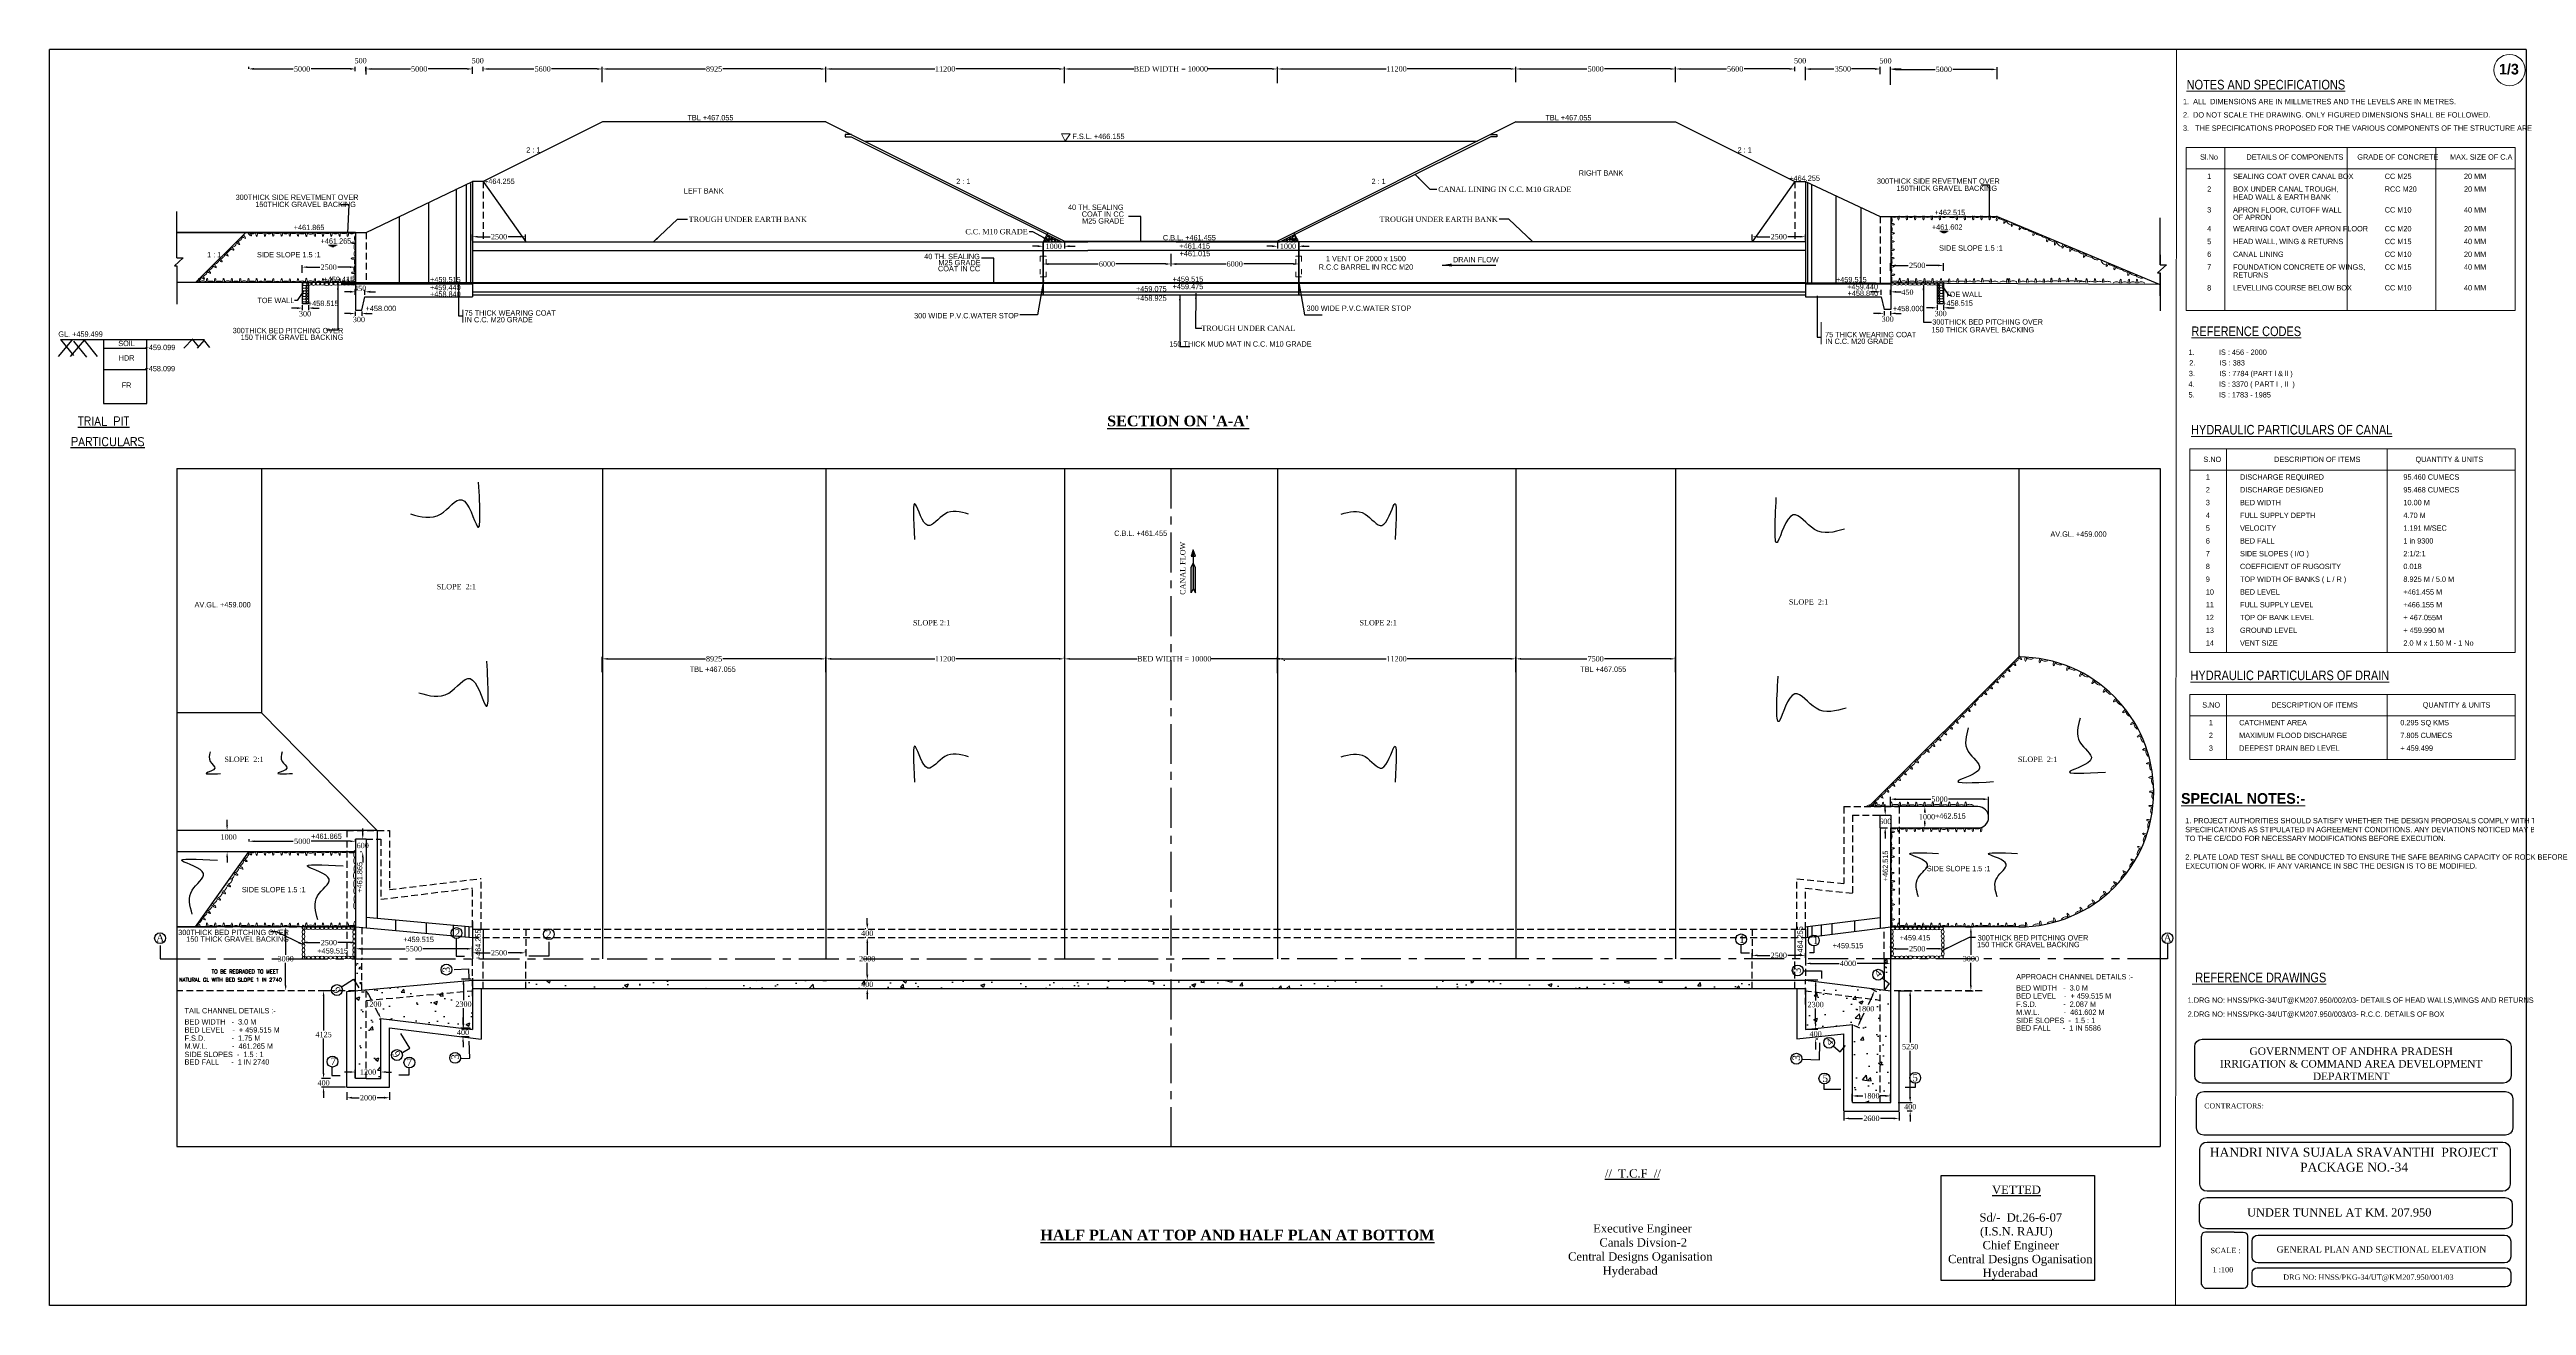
# Model space of a CAD drawing. Header units: millimetres. Extents: x 80 to 7279, y -662 to 1358.
# Drawn here: x 5276 to 6440, y 768 to 1358 of the extents above; entities that cross this region are included whole.
import ezdxf
from ezdxf.enums import TextEntityAlignment as Align

# ---------------------------------------------------------------- set-up
doc = ezdxf.new("R2010")
doc.units = ezdxf.units.MM
for name, pattern in [('ACAD_ISO03W100', [30, 12, -18]), ('CENTER', [2, 1.25, -0.25, 0.25, -0.25]), ('DASHED', [19.05, 12.7, -6.35])]:
    doc.linetypes.add(name, pattern=pattern)
for name, color, linetype in [('MAIN', 7, 'Continuous'), ('SHEET', 3, 'Continuous'), ('STEEL', 5, 'Continuous'), ('TEXT_GENERAL', 4, 'Continuous')]:
    doc.layers.add(name, color=color, linetype=linetype)
doc.styles.add('ARIAL NARROW', font='ARIALN.TTF')
doc.styles.add('CITYBLUEPR', font='cityb___.ttf')
doc.styles.add('ROMANT', font='romant')
doc.styles.add('rs', font='romans.shx', dxfattribs={"height": 1.75})
doc.styles.get("Standard").update_dxf_attribs({"font": 'times.ttf', "height": 2.5})
doc.styles.add('TNR_2.5', font='times.ttf', dxfattribs={"height": 2.5})
doc.dimstyles.get("Standard").update_dxf_attribs({"dimtxt": 0.18, "dimasz": 0.18, "dimexe": 0.18, "dimexo": 0.0625, "dimgap": 0.09, "dimtad": 0, "dimtih": 1, "dimtoh": 1, "dimdec": 4, "dimzin": 0, "dimdsep": 46, "dimtxsty": 'Standard', "dimcen": 0.09, "dimadec": 0, "dimazin": 0, "dimtfac": 1, "dimtdec": 4, "dimtofl": 0, "dimtmove": 0, "dimatfit": 3, "dimfxl": 1, "dimtolj": 1, "dimtzin": 0, "dimarcsym": 0})
doc.dimstyles.new('STANDARD$7', dxfattribs={"dimtxt": 2, "dimasz": 2, "dimexe": 1.25, "dimexo": 0.625, "dimtad": 1, "dimdec": 0, "dimlfac": 0.5, "dimdsep": 46, "dimtxsty": 'Standard', "dimcen": 2.5, "dimadec": 0, "dimazin": 0, "dimtfac": 1, "dimtdec": 0, "dimtmove": 0, "dimatfit": 3, "dimfxl": 1, "dimtolj": 1, "dimtzin": 0, "dimarcsym": 0})
doc.dimstyles.new('STYLE_ESH', dxfattribs={"dimtxt": 2.5, "dimasz": 2.5, "dimexe": 1, "dimexo": 0.625, "dimtad": 0, "dimtih": 1, "dimtoh": 1, "dimdec": 0, "dimlfac": 100, "dimzin": 9, "dimdsep": 46, "dimtxsty": 'TNR_2.5', "dimcen": 2.5, "dimadec": 0, "dimazin": 2, "dimtfac": 1, "dimtdec": 0, "dimtofl": 0, "dimtmove": 2, "dimatfit": 3, "dimfxl": 1, "dimarcsym": 0})
pattern_1 = [(50, (0, 0), (18.218467, -1.59391), [1.905, -20.955]), (355, (0, 0), (-3.52428, 19.105664), [1.524, -16.764]), (100.451, (1.518, -0.133), (14.69425, 17.51167), [1.619, -17.809]), (46.1842, (0, 5.08), (27.107904, -4.20423), [2.8575, -31.4325]), (96.6356, (2.26, 4.73), (23.74042, 24.74256), [2.4285, -26.7135]), (351.184, (0, 5.08), (23.74046, 24.74251), [2.286, -25.146]), (21, (2.54, 3.81), (15.161488, -10.226552), [1.905, -20.955]), (326, (2.54, 3.81), (6.180203, 18.418797), [1.524, -16.764]), (71.4514, (3.803, 2.958), (21.34165, 8.192286), [1.619, -17.809]), (37.5, (0, 0), (0.30886, 8.455504), [0, -16.5608, 0, -17.018, 0, -16.8275]), (7.5, (0, 0), (6.681966, 10.018057), [0, -9.7028, 0, -16.1798, 0, -6.4135]), (327.5, (-5.664, 0), (13.5590595, -0.5728744), [0, -6.35, 0, -19.812, 0, -26.289]), (317.5, (-8.204, 0), (14.812918, 2.54265), [0, -8.255, 0, -13.1572, 0, -18.669])]

# ---------------------------------------------------------------- blocks, each defined once
blk = doc.blocks.new('*D95')
at = {"color": 0, "lineweight": -2, "transparency": 16777216}
for p, q in [((5475, 1347.7), (5475, 1349.7)), ((5480, 1347.7), (5480, 1349.7)), ((5472.5, 1348.7), (5470, 1348.7)), ((5482.5, 1348.7), (5485, 1348.7))]:
    blk.add_line(p, q, dxfattribs=at)
at = {"color": 0, "transparency": 16777216}
for points in [[(5472.5, 1349.1), (5472.5, 1348.3), (5475, 1348.7)], [(5482.5, 1349.1), (5482.5, 1348.3), (5480, 1348.7)]]:
    blk.add_solid(points, dxfattribs=at)
at = {"layer": 'Defpoints', "color": 0, "transparency": 16777216}
for p in [(5475, 1347), (5480, 1348.7), (5480, 1347)]:
    blk.add_point(p, dxfattribs=at)
at = {"color": 0, "transparency": 16777216, "insert": (5477.5, 1352.6), "char_height": 2.5, "attachment_point": 5, "style": 'TNR_2.5'}
blk.add_mtext('500', dxfattribs=at)
blk = doc.blocks.new('*D96')
at = {"color": 0, "lineweight": -2, "transparency": 16777216}
for p, q in [((5480, 1347.7), (5480, 1349.7)), ((5536, 1342.5), (5536, 1349.7)), ((5482.5, 1348.7), (5503.9, 1348.7)), ((5533.5, 1348.7), (5512.2, 1348.7))]:
    blk.add_line(p, q, dxfattribs=at)
at = {"color": 0, "transparency": 16777216}
for points in [[(5482.5, 1349.1), (5482.5, 1348.3), (5480, 1348.7)], [(5533.5, 1349.1), (5533.5, 1348.3), (5536, 1348.7)]]:
    blk.add_solid(points, dxfattribs=at)
at = {"layer": 'Defpoints', "color": 0, "transparency": 16777216}
for p in [(5480, 1347.1), (5536, 1348.7), (5536, 1341.9)]:
    blk.add_point(p, dxfattribs=at)
at = {"color": 0, "transparency": 16777216, "insert": (5508, 1348.7), "char_height": 2.5, "attachment_point": 5, "style": 'TNR_2.5'}
blk.add_mtext('5600', dxfattribs=at)
blk = doc.blocks.new('*D97')
at = {"color": 0, "lineweight": -2, "transparency": 16777216}
for p, q in [((5536, 1342.5), (5536, 1349.7)), ((5641, 1342.5), (5641, 1349.7)), ((5538.5, 1348.7), (5584.5, 1348.7)), ((5638.5, 1348.7), (5592.6, 1348.7))]:
    blk.add_line(p, q, dxfattribs=at)
at = {"color": 0, "transparency": 16777216}
for points in [[(5538.5, 1349.1), (5538.5, 1348.3), (5536, 1348.7)], [(5638.5, 1349.1), (5638.5, 1348.3), (5641, 1348.7)]]:
    blk.add_solid(points, dxfattribs=at)
at = {"layer": 'Defpoints', "color": 0, "transparency": 16777216}
for p in [(5536, 1341.9), (5641, 1348.7), (5641, 1341.9)]:
    blk.add_point(p, dxfattribs=at)
at = {"color": 0, "transparency": 16777216, "insert": (5588.5, 1348.7), "char_height": 2.5, "attachment_point": 5, "style": 'TNR_2.5'}
blk.add_mtext('8925', dxfattribs=at)
blk = doc.blocks.new('*D98')
at = {"color": 0, "lineweight": -2, "transparency": 16777216}
for p, q in [((5641, 1342.5), (5641, 1349.7)), ((5753, 1342), (5753, 1349.7)), ((5643.5, 1348.7), (5692.1, 1348.7)), ((5750.5, 1348.7), (5702, 1348.7))]:
    blk.add_line(p, q, dxfattribs=at)
at = {"color": 0, "transparency": 16777216}
for points in [[(5643.5, 1349.1), (5643.5, 1348.3), (5641, 1348.7)], [(5750.5, 1349.1), (5750.5, 1348.3), (5753, 1348.7)]]:
    blk.add_solid(points, dxfattribs=at)
at = {"layer": 'Defpoints', "color": 0, "transparency": 16777216}
for p in [(5641, 1341.9), (5753, 1348.7), (5753, 1341.4)]:
    blk.add_point(p, dxfattribs=at)
at = {"color": 0, "transparency": 16777216, "insert": (5697, 1348.7), "char_height": 2.5, "attachment_point": 5, "style": 'TNR_2.5'}
blk.add_mtext('11200', dxfattribs=at)
blk = doc.blocks.new('*D99')
at = {"layer": 'Defpoints', "color": 0, "transparency": 16777216}
for p in [(5965, 1341.9), (6040, 1348.7), (6040, 1341.9)]:
    blk.add_point(p, dxfattribs=at)
at = {"layer": 'TEXT_GENERAL', "color": 0, "lineweight": -2, "transparency": 16777216}
for p, q in [((5965, 1342.5), (5965, 1349.7)), ((6040, 1342.5), (6040, 1349.7)), ((5967.5, 1348.7), (5998.4, 1348.7)), ((6037.5, 1348.7), (6006.7, 1348.7))]:
    blk.add_line(p, q, dxfattribs=at)
at = {"layer": 'TEXT_GENERAL', "color": 0, "transparency": 16777216}
for points in [[(5967.5, 1349.1), (5967.5, 1348.3), (5965, 1348.7)], [(6037.5, 1349.1), (6037.5, 1348.3), (6040, 1348.7)]]:
    blk.add_solid(points, dxfattribs=at)
at = {"layer": 'TEXT_GENERAL', "color": 0, "lineweight": 5, "transparency": 16777216, "insert": (6002.5, 1348.7), "char_height": 2.5, "attachment_point": 5, "style": 'TNR_2.5'}
blk.add_mtext('5000', dxfattribs=at)
blk = doc.blocks.new('*D100')
at = {"color": 0, "lineweight": -2, "transparency": 16777216}
for p, q in [((5853, 1342), (5853, 1349.7)), ((5965, 1342.5), (5965, 1349.7)), ((5855.5, 1348.7), (5904.1, 1348.7)), ((5962.5, 1348.7), (5914, 1348.7))]:
    blk.add_line(p, q, dxfattribs=at)
at = {"color": 0, "transparency": 16777216}
for points in [[(5855.5, 1349.1), (5855.5, 1348.3), (5853, 1348.7)], [(5962.5, 1349.1), (5962.5, 1348.3), (5965, 1348.7)]]:
    blk.add_solid(points, dxfattribs=at)
at = {"layer": 'Defpoints', "color": 0, "transparency": 16777216}
for p in [(5853, 1348.7), (5853, 1341.4), (5965, 1341.9)]:
    blk.add_point(p, dxfattribs=at)
at = {"color": 0, "transparency": 16777216, "insert": (5909, 1348.7), "char_height": 2.5, "attachment_point": 5, "style": 'TNR_2.5'}
blk.add_mtext('11200', dxfattribs=at)
blk = doc.blocks.new('*D101')
at = {"color": 0, "lineweight": -2, "transparency": 16777216}
for p, q in [((5753, 1349.2), (5753, 1349.7)), ((5853, 1349.3), (5853, 1349.7)), ((5755.5, 1348.7), (5785.6, 1348.7)), ((5850.5, 1348.7), (5820.4, 1348.7))]:
    blk.add_line(p, q, dxfattribs=at)
at = {"color": 0, "transparency": 16777216}
for points in [[(5755.5, 1349.1), (5755.5, 1348.3), (5753, 1348.7)], [(5850.5, 1349.1), (5850.5, 1348.3), (5853, 1348.7)]]:
    blk.add_solid(points, dxfattribs=at)
at = {"layer": 'Defpoints', "color": 0, "transparency": 16777216}
for p in [(5753, 1348.6), (5853, 1348.7), (5853, 1348.7)]:
    blk.add_point(p, dxfattribs=at)
at = {"color": 0, "transparency": 16777216, "insert": (5803, 1348.7), "char_height": 2.5, "attachment_point": 5, "style": 'TNR_2.5'}
blk.add_mtext('BED WIDTH = 10000', dxfattribs=at)
blk = doc.blocks.new('*D118')
at = {"color": 0, "lineweight": -2, "transparency": 16777216}
for p, q in [((5370, 1348.7), (5370, 1349.7)), ((5420, 1348.7), (5420, 1349.7)), ((5372.5, 1348.7), (5390.9, 1348.7)), ((5417.5, 1348.7), (5399.2, 1348.7))]:
    blk.add_line(p, q, dxfattribs=at)
at = {"color": 0, "transparency": 16777216}
for points in [[(5372.5, 1349.2), (5372.5, 1348.3), (5370, 1348.7)], [(5417.5, 1349.2), (5417.5, 1348.3), (5420, 1348.7)]]:
    blk.add_solid(points, dxfattribs=at)
at = {"layer": 'Defpoints', "color": 0, "transparency": 16777216}
for p in [(5370, 1348.7), (5370, 1348.1), (5420, 1348.1)]:
    blk.add_point(p, dxfattribs=at)
at = {"color": 0, "transparency": 16777216, "insert": (5395, 1348.7), "char_height": 2.5, "attachment_point": 5, "style": 'TNR_2.5'}
blk.add_mtext('5000', dxfattribs=at)
blk = doc.blocks.new('*D119')
at = {"color": 0, "lineweight": -2, "transparency": 16777216}
for p, q in [((5417.5, 1233.8), (5415, 1233.8)), ((5420, 1234.7), (5420, 1232.8)), ((5423, 1234.7), (5423, 1232.8)), ((5425.5, 1233.8), (5428, 1233.8))]:
    blk.add_line(p, q, dxfattribs=at)
at = {"color": 0, "transparency": 16777216}
for points in [[(5417.5, 1234.2), (5417.5, 1233.4), (5420, 1233.8)], [(5425.5, 1234.2), (5425.5, 1233.4), (5423, 1233.8)]]:
    blk.add_solid(points, dxfattribs=at)
at = {"layer": 'Defpoints', "color": 0, "transparency": 16777216}
for p in [(5420, 1235.4), (5423, 1235.4), (5423, 1233.8)]:
    blk.add_point(p, dxfattribs=at)
at = {"color": 0, "transparency": 16777216, "insert": (5421.7, 1231), "char_height": 2.5, "attachment_point": 5, "style": 'TNR_2.5'}
blk.add_mtext('300', dxfattribs=at)
blk = doc.blocks.new('*D120')
at = {"color": 0, "lineweight": -2, "transparency": 16777216}
for p, q in [((5420, 1242.6), (5420, 1245)), ((5424.5, 1242.6), (5424.5, 1245)), ((5417.5, 1244), (5415, 1244)), ((5427, 1244), (5429.5, 1244))]:
    blk.add_line(p, q, dxfattribs=at)
at = {"color": 0, "transparency": 16777216}
for points in [[(5417.5, 1244.5), (5417.5, 1243.6), (5420, 1244)], [(5427, 1244.5), (5427, 1243.6), (5424.5, 1244)]]:
    blk.add_solid(points, dxfattribs=at)
at = {"layer": 'Defpoints', "color": 0, "transparency": 16777216}
for p in [(5420, 1244), (5420, 1242), (5424.5, 1242)]:
    blk.add_point(p, dxfattribs=at)
at = {"color": 0, "transparency": 16777216, "insert": (5422.3, 1245.6), "char_height": 2.5, "attachment_point": 5, "style": 'TNR_2.5'}
blk.add_mtext('450', dxfattribs=at)
blk = doc.blocks.new('*D121')
at = {"color": 0, "lineweight": -2, "transparency": 16777216}
for p, q in [((5392.6, 1236.4), (5390.1, 1236.4)), ((5395.1, 1237.8), (5395.1, 1235.4)), ((5398, 1237.8), (5398, 1235.4)), ((5400.5, 1236.4), (5403, 1236.4))]:
    blk.add_line(p, q, dxfattribs=at)
at = {"color": 0, "transparency": 16777216}
for points in [[(5392.6, 1236.8), (5392.6, 1235.9), (5395.1, 1236.4)], [(5400.5, 1236.8), (5400.5, 1235.9), (5398, 1236.4)]]:
    blk.add_solid(points, dxfattribs=at)
at = {"layer": 'Defpoints', "color": 0, "transparency": 16777216}
for p in [(5395.1, 1238.4), (5398, 1238.4), (5398, 1236.4)]:
    blk.add_point(p, dxfattribs=at)
at = {"color": 0, "transparency": 16777216, "insert": (5396.4, 1233.7), "char_height": 2.5, "attachment_point": 5, "style": 'TNR_2.5'}
blk.add_mtext('300', dxfattribs=at)
blk = doc.blocks.new('*D122')
at = {"color": 0, "lineweight": -2, "transparency": 16777216}
for p, q in [((5395, 1253), (5395, 1256.6)), ((5420, 1253), (5420, 1256.6)), ((5397.5, 1255.6), (5403.3, 1255.6)), ((5417.5, 1255.6), (5411.8, 1255.6))]:
    blk.add_line(p, q, dxfattribs=at)
at = {"color": 0, "transparency": 16777216}
for points in [[(5397.5, 1256), (5397.5, 1255.2), (5395, 1255.6)], [(5417.5, 1256), (5417.5, 1255.2), (5420, 1255.6)]]:
    blk.add_solid(points, dxfattribs=at)
at = {"layer": 'Defpoints', "color": 0, "transparency": 16777216}
for p in [(5395, 1252.4), (5420, 1255.6), (5420, 1252.4)]:
    blk.add_point(p, dxfattribs=at)
at = {"color": 0, "transparency": 16777216, "insert": (5407.5, 1255.6), "char_height": 2.5, "attachment_point": 5, "style": 'TNR_2.5'}
blk.add_mtext('2500', dxfattribs=at)
blk = doc.blocks.new('*D123')
at = {"color": 0, "lineweight": -2, "transparency": 16777216}
for p, q in [((6096, 1347.7), (6096, 1349.7)), ((6101, 1347.7), (6101, 1349.7)), ((6093.5, 1348.7), (6091, 1348.7)), ((6103.5, 1348.7), (6106, 1348.7))]:
    blk.add_line(p, q, dxfattribs=at)
at = {"color": 0, "transparency": 16777216}
for points in [[(6093.5, 1349.1), (6093.5, 1348.3), (6096, 1348.7)], [(6103.5, 1349.1), (6103.5, 1348.3), (6101, 1348.7)]]:
    blk.add_solid(points, dxfattribs=at)
at = {"layer": 'Defpoints', "color": 0, "transparency": 16777216}
for p in [(6096, 1348.7), (6096, 1347.1), (6101, 1347.1)]:
    blk.add_point(p, dxfattribs=at)
at = {"color": 0, "transparency": 16777216, "insert": (6098.5, 1352.6), "char_height": 2.5, "attachment_point": 5, "style": 'TNR_2.5'}
blk.add_mtext('500', dxfattribs=at)
blk = doc.blocks.new('*D124')
at = {"color": 0, "lineweight": -2, "transparency": 16777216}
for p, q in [((6040, 1342.5), (6040, 1349.7)), ((6096, 1347.7), (6096, 1349.7)), ((6042.5, 1348.7), (6063.9, 1348.7)), ((6093.5, 1348.7), (6072.2, 1348.7))]:
    blk.add_line(p, q, dxfattribs=at)
at = {"color": 0, "transparency": 16777216}
for points in [[(6042.5, 1349.1), (6042.5, 1348.3), (6040, 1348.7)], [(6093.5, 1349.1), (6093.5, 1348.3), (6096, 1348.7)]]:
    blk.add_solid(points, dxfattribs=at)
at = {"layer": 'Defpoints', "color": 0, "transparency": 16777216}
for p in [(6040, 1348.7), (6040, 1341.9), (6096, 1347.1)]:
    blk.add_point(p, dxfattribs=at)
at = {"color": 0, "transparency": 16777216, "insert": (6068, 1348.7), "char_height": 2.5, "attachment_point": 5, "style": 'TNR_2.5'}
blk.add_mtext('5600', dxfattribs=at)
blk = doc.blocks.new('*D125')
at = {"color": 0, "lineweight": -2, "transparency": 16777216}
for p, q in [((6141, 1341.3), (6141, 1349.5)), ((6191, 1343.9), (6191, 1349.5)), ((6143.5, 1348.5), (6161.9, 1348.5)), ((6188.5, 1348.5), (6170.2, 1348.5))]:
    blk.add_line(p, q, dxfattribs=at)
at = {"color": 0, "transparency": 16777216}
for points in [[(6143.5, 1348.9), (6143.5, 1348.1), (6141, 1348.5)], [(6188.5, 1348.9), (6188.5, 1348.1), (6191, 1348.5)]]:
    blk.add_solid(points, dxfattribs=at)
at = {"layer": 'Defpoints', "color": 0, "transparency": 16777216}
for p in [(6141, 1340.7), (6191, 1348.5), (6191, 1343.3)]:
    blk.add_point(p, dxfattribs=at)
at = {"color": 0, "transparency": 16777216, "insert": (6166, 1348.5), "char_height": 2.5, "attachment_point": 5, "style": 'TNR_2.5'}
blk.add_mtext('5000', dxfattribs=at)
blk = doc.blocks.new('*D126')
at = {"color": 0, "lineweight": -2, "transparency": 16777216}
for p, q in [((5740.5, 1265.4), (5738, 1265.4)), ((5743, 1266.8), (5743, 1264.4)), ((5753, 1267.2), (5753, 1264.4)), ((5755.5, 1265.4), (5758, 1265.4))]:
    blk.add_line(p, q, dxfattribs=at)
at = {"color": 0, "transparency": 16777216}
for points in [[(5740.5, 1265.9), (5740.5, 1265), (5743, 1265.4)], [(5755.5, 1265.9), (5755.5, 1265), (5753, 1265.4)]]:
    blk.add_solid(points, dxfattribs=at)
at = {"layer": 'Defpoints', "color": 0, "transparency": 16777216}
for p in [(5743, 1267.5), (5743, 1265.4), (5753, 1267.9)]:
    blk.add_point(p, dxfattribs=at)
at = {"color": 0, "transparency": 16777216, "insert": (5748, 1265.4), "char_height": 2.5, "attachment_point": 5, "style": 'TNR_2.5'}
blk.add_mtext('1000', dxfattribs=at)
blk = doc.blocks.new('*D127')
at = {"color": 0, "lineweight": -2, "transparency": 16777216}
for p, q in [((5850.5, 1265.4), (5848, 1265.4)), ((5853, 1267.2), (5853, 1264.4)), ((5863, 1267.2), (5863, 1264.4)), ((5865.5, 1265.4), (5868, 1265.4))]:
    blk.add_line(p, q, dxfattribs=at)
at = {"color": 0, "transparency": 16777216}
for points in [[(5850.5, 1265.9), (5850.5, 1265), (5853, 1265.4)], [(5865.5, 1265.9), (5865.5, 1265), (5863, 1265.4)]]:
    blk.add_solid(points, dxfattribs=at)
at = {"layer": 'Defpoints', "color": 0, "transparency": 16777216}
for p in [(5853, 1267.9), (5863, 1267.9), (5863, 1265.4)]:
    blk.add_point(p, dxfattribs=at)
at = {"color": 0, "transparency": 16777216, "insert": (5858, 1265.4), "char_height": 2.5, "attachment_point": 5, "style": 'TNR_2.5'}
blk.add_mtext('1000', dxfattribs=at)
blk = doc.blocks.new('*D128')
at = {"color": 0, "lineweight": -2, "transparency": 16777216}
for p, q in [((6141, 1253.8), (6141, 1257.4)), ((6143.5, 1256.4), (6149.3, 1256.4)), ((6163.4, 1256.4), (6157.7, 1256.4)), ((6165.9, 1253.8), (6165.9, 1257.4))]:
    blk.add_line(p, q, dxfattribs=at)
at = {"color": 0, "transparency": 16777216}
for points in [[(6143.5, 1256.8), (6143.5, 1256), (6141, 1256.4)], [(6163.4, 1256.8), (6163.4, 1256), (6165.9, 1256.4)]]:
    blk.add_solid(points, dxfattribs=at)
at = {"layer": 'Defpoints', "color": 0, "transparency": 16777216}
for p in [(6141, 1256.4), (6141, 1253.2), (6165.9, 1253.2)]:
    blk.add_point(p, dxfattribs=at)
at = {"color": 0, "transparency": 16777216, "insert": (6153.5, 1256.4), "char_height": 2.5, "attachment_point": 5, "style": 'TNR_2.5'}
blk.add_mtext('2500', dxfattribs=at)
blk = doc.blocks.new('*D129')
at = {"color": 0, "lineweight": -2, "transparency": 16777216}
for p, q in [((6160.4, 1236.5), (6157.9, 1236.5)), ((6162.9, 1237.9), (6162.9, 1235.5)), ((6165.8, 1237.9), (6165.8, 1235.5)), ((6168.3, 1236.5), (6170.8, 1236.5))]:
    blk.add_line(p, q, dxfattribs=at)
at = {"color": 0, "transparency": 16777216}
for points in [[(6160.4, 1236.9), (6160.4, 1236.1), (6162.9, 1236.5)], [(6168.3, 1236.9), (6168.3, 1236.1), (6165.8, 1236.5)]]:
    blk.add_solid(points, dxfattribs=at)
at = {"layer": 'Defpoints', "color": 0, "transparency": 16777216}
for p in [(6162.9, 1238.5), (6162.9, 1236.5), (6165.8, 1238.5)]:
    blk.add_point(p, dxfattribs=at)
at = {"color": 0, "transparency": 16777216, "insert": (6164.5, 1233.8), "char_height": 2.5, "attachment_point": 5, "style": 'TNR_2.5'}
blk.add_mtext('300', dxfattribs=at)
blk = doc.blocks.new('*D130')
at = {"color": 0, "lineweight": -2, "transparency": 16777216}
for p, q in [((5536, 1065.4), (5536, 1072.6)), ((5538.5, 1071.6), (5584.5, 1071.6)), ((5638.5, 1071.6), (5592.6, 1071.6)), ((5641, 1065.4), (5641, 1072.6))]:
    blk.add_line(p, q, dxfattribs=at)
at = {"color": 0, "transparency": 16777216}
for points in [[(5538.5, 1072), (5538.5, 1071.2), (5536, 1071.6)], [(5638.5, 1072), (5638.5, 1071.2), (5641, 1071.6)]]:
    blk.add_solid(points, dxfattribs=at)
at = {"layer": 'Defpoints', "color": 0, "transparency": 16777216}
for p in [(5641, 1071.6), (5536, 1064.8), (5641, 1064.8)]:
    blk.add_point(p, dxfattribs=at)
at = {"color": 0, "transparency": 16777216, "insert": (5588.5, 1071.6), "char_height": 2.5, "attachment_point": 5, "style": 'TNR_2.5'}
blk.add_mtext('8925', dxfattribs=at)
blk = doc.blocks.new('*D131')
at = {"color": 0, "lineweight": -2, "transparency": 16777216}
for p, q in [((5475, 1268.1), (5475, 1270.9)), ((5477.5, 1269.9), (5483.3, 1269.9)), ((5497.5, 1269.9), (5491.8, 1269.9)), ((5500, 1268.1), (5500, 1270.9))]:
    blk.add_line(p, q, dxfattribs=at)
at = {"color": 0, "transparency": 16777216}
for points in [[(5477.5, 1270.3), (5477.5, 1269.5), (5475, 1269.9)], [(5497.5, 1270.3), (5497.5, 1269.5), (5500, 1269.9)]]:
    blk.add_solid(points, dxfattribs=at)
at = {"layer": 'Defpoints', "color": 0, "transparency": 16777216}
for p in [(5500, 1269.9), (5475, 1267.5), (5500, 1267.5)]:
    blk.add_point(p, dxfattribs=at)
at = {"color": 0, "transparency": 16777216, "insert": (5487.5, 1269.9), "char_height": 2.5, "attachment_point": 5, "style": 'TNR_2.5'}
blk.add_mtext('2500', dxfattribs=at)
blk = doc.blocks.new('*D132')
at = {"color": 0, "lineweight": -2, "transparency": 16777216}
for p, q in [((6076, 1268.1), (6076, 1270.9)), ((6078.5, 1269.9), (6084.3, 1269.9)), ((6098.5, 1269.9), (6092.8, 1269.9)), ((6101, 1268.1), (6101, 1270.9))]:
    blk.add_line(p, q, dxfattribs=at)
at = {"color": 0, "transparency": 16777216}
for points in [[(6078.5, 1270.3), (6078.5, 1269.5), (6076, 1269.9)], [(6098.5, 1270.3), (6098.5, 1269.5), (6101, 1269.9)]]:
    blk.add_solid(points, dxfattribs=at)
at = {"layer": 'Defpoints', "color": 0, "transparency": 16777216}
for p in [(6076, 1269.9), (6076, 1267.5), (6101, 1267.5)]:
    blk.add_point(p, dxfattribs=at)
at = {"color": 0, "transparency": 16777216, "insert": (6088.5, 1269.9), "char_height": 2.5, "attachment_point": 5, "style": 'TNR_2.5'}
blk.add_mtext('2500', dxfattribs=at)
blk = doc.blocks.new('*D134')
at = {"color": 0, "lineweight": -2, "transparency": 16777216}
for p, q in [((6136.5, 1242.6), (6136.5, 1245)), ((6141, 1242.6), (6141, 1245)), ((6134, 1244), (6131.5, 1244)), ((6143.5, 1244), (6146, 1244))]:
    blk.add_line(p, q, dxfattribs=at)
at = {"color": 0, "transparency": 16777216}
for points in [[(6134, 1244.4), (6134, 1243.6), (6136.5, 1244)], [(6143.5, 1244.4), (6143.5, 1243.6), (6141, 1244)]]:
    blk.add_solid(points, dxfattribs=at)
at = {"layer": 'Defpoints', "color": 0, "transparency": 16777216}
for p in [(6136.5, 1244), (6136.5, 1242), (6141, 1242)]:
    blk.add_point(p, dxfattribs=at)
at = {"color": 0, "transparency": 16777216, "insert": (6148.9, 1243.8), "char_height": 2.5, "attachment_point": 5, "style": 'TNR_2.5'}
blk.add_mtext('450', dxfattribs=at)
blk = doc.blocks.new('*D133')
at = {"color": 0, "lineweight": -2, "transparency": 16777216}
for p, q in [((6135.4, 1233.9), (6132.9, 1233.9)), ((6137.9, 1234.9), (6137.9, 1232.9)), ((6140.9, 1234.9), (6140.9, 1232.9)), ((6143.4, 1233.9), (6145.9, 1233.9))]:
    blk.add_line(p, q, dxfattribs=at)
at = {"color": 0, "transparency": 16777216}
for points in [[(6135.4, 1234.3), (6135.4, 1233.5), (6137.9, 1233.9)], [(6143.4, 1234.3), (6143.4, 1233.5), (6140.9, 1233.9)]]:
    blk.add_solid(points, dxfattribs=at)
at = {"layer": 'Defpoints', "color": 0, "transparency": 16777216}
for p in [(6137.9, 1235.5), (6140.9, 1235.5), (6140.9, 1233.9)]:
    blk.add_point(p, dxfattribs=at)
at = {"color": 0, "transparency": 16777216, "insert": (6139.6, 1231.2), "char_height": 2.5, "attachment_point": 5, "style": 'TNR_2.5'}
blk.add_mtext('300', dxfattribs=at)
blk = doc.blocks.new('*D135')
at = {"color": 0, "lineweight": -2, "transparency": 16777216}
for p, q in [((5965, 1065.4), (5965, 1072.6)), ((5967.5, 1071.6), (5998.4, 1071.6)), ((6037.5, 1071.6), (6006.7, 1071.6)), ((6040, 1065.4), (6040, 1072.6))]:
    blk.add_line(p, q, dxfattribs=at)
at = {"color": 0, "transparency": 16777216}
for points in [[(5967.5, 1072), (5967.5, 1071.2), (5965, 1071.6)], [(6037.5, 1072), (6037.5, 1071.2), (6040, 1071.6)]]:
    blk.add_solid(points, dxfattribs=at)
at = {"layer": 'Defpoints', "color": 0, "transparency": 16777216}
for p in [(5965, 1071.6), (5965, 1064.8), (6040, 1064.8)]:
    blk.add_point(p, dxfattribs=at)
at = {"color": 0, "transparency": 16777216, "insert": (6002.5, 1071.6), "char_height": 2.5, "attachment_point": 5, "style": 'TNR_2.5'}
blk.add_mtext('7500', dxfattribs=at)
blk = doc.blocks.new('*D136')
at = {"color": 0, "lineweight": -2, "transparency": 16777216}
for p, q in [((5641, 1072.2), (5641, 1072.6)), ((5643.5, 1071.6), (5692.1, 1071.6)), ((5750.5, 1071.6), (5702, 1071.6)), ((5753, 1072.2), (5753, 1072.6))]:
    blk.add_line(p, q, dxfattribs=at)
at = {"color": 0, "transparency": 16777216}
for points in [[(5643.5, 1072), (5643.5, 1071.2), (5641, 1071.6)], [(5750.5, 1072), (5750.5, 1071.2), (5753, 1071.6)]]:
    blk.add_solid(points, dxfattribs=at)
at = {"layer": 'Defpoints', "color": 0, "transparency": 16777216}
for p in [(5641, 1071.6), (5753, 1071.6), (5753, 1071.6)]:
    blk.add_point(p, dxfattribs=at)
at = {"color": 0, "transparency": 16777216, "insert": (5697, 1071.6), "char_height": 2.5, "attachment_point": 5, "style": 'TNR_2.5'}
blk.add_mtext('11200', dxfattribs=at)
blk = doc.blocks.new('*D138')
at = {"color": 0, "lineweight": -2, "transparency": 16777216}
for p, q in [((5753, 1072.2), (5753, 1072.6)), ((5755.5, 1071.6), (5787.2, 1071.6)), ((5853.7, 1071.6), (5822, 1071.6)), ((5856.2, 1071), (5856.2, 1070.6))]:
    blk.add_line(p, q, dxfattribs=at)
at = {"color": 0, "transparency": 16777216}
for points in [[(5755.5, 1072), (5755.5, 1071.2), (5753, 1071.6)], [(5853.7, 1072), (5853.7, 1071.2), (5856.2, 1071.6)]]:
    blk.add_solid(points, dxfattribs=at)
at = {"layer": 'Defpoints', "color": 0, "transparency": 16777216}
for p in [(5753, 1071.6), (5856.2, 1071.6), (5856.2, 1071.6)]:
    blk.add_point(p, dxfattribs=at)
at = {"color": 0, "transparency": 16777216, "insert": (5804.6, 1071.6), "char_height": 2.5, "attachment_point": 5, "style": 'TNR_2.5'}
blk.add_mtext('BED WIDTH = 10000', dxfattribs=at)
blk = doc.blocks.new('*D137')
at = {"color": 0, "lineweight": -2, "transparency": 16777216}
for p, q in [((5853, 1064.9), (5853, 1072.6)), ((5855.5, 1071.6), (5904.1, 1071.6)), ((5962.5, 1071.6), (5914, 1071.6)), ((5965, 1065.4), (5965, 1072.6))]:
    blk.add_line(p, q, dxfattribs=at)
at = {"color": 0, "transparency": 16777216}
for points in [[(5855.5, 1072), (5855.5, 1071.2), (5853, 1071.6)], [(5962.5, 1072), (5962.5, 1071.2), (5965, 1071.6)]]:
    blk.add_solid(points, dxfattribs=at)
at = {"layer": 'Defpoints', "color": 0, "transparency": 16777216}
for p in [(5853, 1071.6), (5853, 1064.3), (5965, 1064.8)]:
    blk.add_point(p, dxfattribs=at)
at = {"color": 0, "transparency": 16777216, "insert": (5909, 1071.6), "char_height": 2.5, "attachment_point": 5, "style": 'TNR_2.5'}
blk.add_mtext('11200', dxfattribs=at)
blk = doc.blocks.new('*D139')
at = {"color": 0, "lineweight": -2, "transparency": 16777216}
for p, q in [((6076, 931.1), (6076, 933.3)), ((6078.5, 932.3), (6084.3, 932.3)), ((6098.5, 932.3), (6092.8, 932.3)), ((6101, 931.1), (6101, 933.3))]:
    blk.add_line(p, q, dxfattribs=at)
at = {"color": 0, "transparency": 16777216}
for points in [[(6078.5, 932.7), (6078.5, 931.9), (6076, 932.3)], [(6098.5, 932.7), (6098.5, 931.9), (6101, 932.3)]]:
    blk.add_solid(points, dxfattribs=at)
at = {"layer": 'Defpoints', "color": 0, "transparency": 16777216}
for p in [(6101, 932.3), (6076, 930.5), (6101, 930.5)]:
    blk.add_point(p, dxfattribs=at)
at = {"color": 0, "transparency": 16777216, "insert": (6088.5, 932.3), "char_height": 2.5, "attachment_point": 5, "style": 'TNR_2.5'}
blk.add_mtext('2500', dxfattribs=at)
blk = doc.blocks.new('*D140')
at = {"color": 0, "lineweight": -2, "transparency": 16777216}
for p, q in [((6141, 936), (6141, 936.4)), ((6143.5, 935.4), (6149.3, 935.4)), ((6163.5, 935.4), (6157.8, 935.4)), ((6166, 936), (6166, 936.4))]:
    blk.add_line(p, q, dxfattribs=at)
at = {"color": 0, "transparency": 16777216}
for points in [[(6143.5, 935.8), (6143.5, 935), (6141, 935.4)], [(6163.5, 935.8), (6163.5, 935), (6166, 935.4)]]:
    blk.add_solid(points, dxfattribs=at)
at = {"layer": 'Defpoints', "color": 0, "transparency": 16777216}
for p in [(6141, 935.4), (6166, 935.4), (6166, 935.4)]:
    blk.add_point(p, dxfattribs=at)
at = {"color": 0, "transparency": 16777216, "insert": (6153.5, 935.4), "char_height": 2.5, "attachment_point": 5, "style": 'TNR_2.5'}
blk.add_mtext('2500', dxfattribs=at)
blk = doc.blocks.new('*D143')
at = {"color": 0, "lineweight": -2, "transparency": 16777216}
for p, q in [((6141, 1002.8), (6141, 1006.7)), ((6143.5, 1005.7), (6159.9, 1005.7)), ((6184.5, 1005.7), (6168.2, 1005.7)), ((6187, 997.8), (6187, 1006.7))]:
    blk.add_line(p, q, dxfattribs=at)
at = {"color": 0, "transparency": 16777216}
for points in [[(6143.5, 1006.1), (6143.5, 1005.2), (6141, 1005.7)], [(6184.5, 1006.1), (6184.5, 1005.2), (6187, 1005.7)]]:
    blk.add_solid(points, dxfattribs=at)
at = {"layer": 'Defpoints', "color": 0, "transparency": 16777216}
for p in [(6141, 1002.2), (6187, 1005.7), (6187, 997.2)]:
    blk.add_point(p, dxfattribs=at)
at = {"color": 0, "transparency": 16777216, "insert": (6164, 1005.7), "char_height": 2.5, "attachment_point": 5, "style": 'TNR_2.5'}
blk.add_mtext('5000', dxfattribs=at)
blk = doc.blocks.new('*D142')
at = {"color": 0, "lineweight": -2, "transparency": 16777216}
for p, q in [((6156.4, 1002.2), (6156.1, 1002.2)), ((6156.4, 992.2), (6156.1, 992.2)), ((6157.1, 999.7), (6157.1, 999.3)), ((6157.1, 994.7), (6157.1, 995.5))]:
    blk.add_line(p, q, dxfattribs=at)
at = {"color": 0, "transparency": 16777216}
for points in [[(6156.6, 999.7), (6157.5, 999.7), (6157.1, 1002.2)], [(6156.6, 994.7), (6157.5, 994.7), (6157.1, 992.2)]]:
    blk.add_solid(points, dxfattribs=at)
at = {"layer": 'Defpoints', "color": 0, "transparency": 16777216}
for p in [(6157.1, 1002.2), (6157.1, 992.2), (6157.1, 992.2)]:
    blk.add_point(p, dxfattribs=at)
at = {"color": 0, "transparency": 16777216, "insert": (6158.1, 997.4), "char_height": 2.5, "attachment_point": 5, "style": 'TNR_2.5'}
blk.add_mtext('1000', dxfattribs=at)
blk = doc.blocks.new('*D141')
at = {"color": 0, "lineweight": -2, "transparency": 16777216}
for p, q in [((6138.5, 1000.7), (6138.5, 1003.2)), ((6135.9, 998.2), (6139.5, 998.2)), ((6135.9, 992.2), (6139.5, 992.2)), ((6138.5, 989.7), (6138.5, 987.2))]:
    blk.add_line(p, q, dxfattribs=at)
at = {"color": 0, "transparency": 16777216}
for points in [[(6138, 1000.7), (6138.9, 1000.7), (6138.5, 998.2)], [(6138, 989.7), (6138.9, 989.7), (6138.5, 992.2)]]:
    blk.add_solid(points, dxfattribs=at)
at = {"layer": 'Defpoints', "color": 0, "transparency": 16777216}
for p in [(6135.3, 998.2), (6135.3, 992.2), (6138.5, 998.2)]:
    blk.add_point(p, dxfattribs=at)
at = {"color": 0, "transparency": 16777216, "insert": (6138.5, 995.2), "char_height": 2.5, "attachment_point": 5, "style": 'TNR_2.5'}
blk.add_mtext('600', dxfattribs=at)
blk = doc.blocks.new('*D144')
at = {"color": 0, "lineweight": -2, "transparency": 16777216}
for p, q in [((5474.4, 921.2), (5469.8, 921.2)), ((5470.8, 918.7), (5470.8, 911.3)), ((5470.8, 900.2), (5470.8, 907.5)), ((5474.4, 897.7), (5469.8, 897.7))]:
    blk.add_line(p, q, dxfattribs=at)
at = {"color": 0, "transparency": 16777216}
for points in [[(5470.3, 918.7), (5471.2, 918.7), (5470.8, 921.2)], [(5470.3, 900.2), (5471.2, 900.2), (5470.8, 897.7)]]:
    blk.add_solid(points, dxfattribs=at)
at = {"layer": 'Defpoints', "color": 0, "transparency": 16777216}
for p in [(5475, 921.2), (5470.8, 897.7), (5475, 897.7)]:
    blk.add_point(p, dxfattribs=at)
at = {"color": 0, "transparency": 16777216, "insert": (5470.8, 909.4), "char_height": 2.5, "attachment_point": 5, "style": 'TNR_2.5'}
blk.add_mtext('2300', dxfattribs=at)
blk = doc.blocks.new('*D145')
at = {"color": 0, "lineweight": -2, "transparency": 16777216}
for p, q in [((5420, 1347.7), (5420, 1349.7)), ((5425, 1347.7), (5425, 1349.7)), ((5417.5, 1348.7), (5415, 1348.7)), ((5427.5, 1348.7), (5430, 1348.7))]:
    blk.add_line(p, q, dxfattribs=at)
at = {"color": 0, "transparency": 16777216}
for points in [[(5417.5, 1349.1), (5417.5, 1348.3), (5420, 1348.7)], [(5427.5, 1349.1), (5427.5, 1348.3), (5425, 1348.7)]]:
    blk.add_solid(points, dxfattribs=at)
at = {"layer": 'Defpoints', "color": 0, "transparency": 16777216}
for p in [(5420, 1347), (5425, 1348.7), (5425, 1347)]:
    blk.add_point(p, dxfattribs=at)
at = {"color": 0, "transparency": 16777216, "insert": (5422.5, 1352.6), "char_height": 2.5, "attachment_point": 5, "style": 'TNR_2.5'}
blk.add_mtext('500', dxfattribs=at)
blk = doc.blocks.new('*D146')
at = {"color": 0, "lineweight": -2, "transparency": 16777216}
for p, q in [((5425.1, 1346.1), (5425.1, 1349.7)), ((5475, 1346.4), (5475, 1349.7)), ((5427.6, 1348.7), (5445.9, 1348.7)), ((5472.5, 1348.7), (5454.2, 1348.7))]:
    blk.add_line(p, q, dxfattribs=at)
at = {"color": 0, "transparency": 16777216}
for points in [[(5427.6, 1349.1), (5427.6, 1348.3), (5425.1, 1348.7)], [(5472.5, 1349.1), (5472.5, 1348.3), (5475, 1348.7)]]:
    blk.add_solid(points, dxfattribs=at)
at = {"layer": 'Defpoints', "color": 0, "transparency": 16777216}
for p in [(5425.1, 1345.5), (5475, 1348.7), (5475, 1345.8)]:
    blk.add_point(p, dxfattribs=at)
at = {"color": 0, "transparency": 16777216, "insert": (5450, 1348.7), "char_height": 2.5, "attachment_point": 5, "style": 'TNR_2.5'}
blk.add_mtext('5000', dxfattribs=at)
blk = doc.blocks.new('*D147')
at = {"color": 0, "lineweight": -2, "transparency": 16777216}
for p, q in [((5743, 1261.9), (5743, 1256.1)), ((5745.5, 1257.1), (5768.9, 1257.1)), ((5800.5, 1257.1), (5777.2, 1257.1)), ((5803, 1261.9), (5803, 1256.1))]:
    blk.add_line(p, q, dxfattribs=at)
at = {"color": 0, "transparency": 16777216}
for points in [[(5745.5, 1257.5), (5745.5, 1256.6), (5743, 1257.1)], [(5800.5, 1257.5), (5800.5, 1256.6), (5803, 1257.1)]]:
    blk.add_solid(points, dxfattribs=at)
at = {"layer": 'Defpoints', "color": 0, "transparency": 16777216}
for p in [(5743, 1262.5), (5803, 1262.5), (5803, 1257.1)]:
    blk.add_point(p, dxfattribs=at)
at = {"color": 0, "transparency": 16777216, "insert": (5773, 1257.1), "char_height": 2.5, "attachment_point": 5, "style": 'TNR_2.5'}
blk.add_mtext('6000', dxfattribs=at)
blk = doc.blocks.new('*D148')
at = {"color": 0, "lineweight": -2, "transparency": 16777216}
for p, q in [((5803, 1261.9), (5803, 1256.1)), ((5805.5, 1257.1), (5828.9, 1257.1)), ((5860.5, 1257.1), (5837.2, 1257.1)), ((5863, 1261.9), (5863, 1256.1))]:
    blk.add_line(p, q, dxfattribs=at)
at = {"color": 0, "transparency": 16777216}
for points in [[(5805.5, 1257.5), (5805.5, 1256.6), (5803, 1257.1)], [(5860.5, 1257.5), (5860.5, 1256.6), (5863, 1257.1)]]:
    blk.add_solid(points, dxfattribs=at)
at = {"layer": 'Defpoints', "color": 0, "transparency": 16777216}
for p in [(5803, 1262.5), (5803, 1257.1), (5863, 1262.5)]:
    blk.add_point(p, dxfattribs=at)
at = {"color": 0, "transparency": 16777216, "insert": (5833, 1257.1), "char_height": 2.5, "attachment_point": 5, "style": 'TNR_2.5'}
blk.add_mtext('6000', dxfattribs=at)
blk = doc.blocks.new('*D150')
at = {"color": 0, "lineweight": -2, "transparency": 16777216}
for p, q in [((5384, 990.9), (5358.8, 990.9)), ((5359.8, 993.4), (5359.8, 995.9)), ((5384, 980.9), (5358.8, 980.9)), ((5359.8, 978.4), (5359.8, 975.9))]:
    blk.add_line(p, q, dxfattribs=at)
at = {"color": 0, "transparency": 16777216}
for points in [[(5359.4, 993.4), (5360.2, 993.4), (5359.8, 990.9)], [(5359.4, 978.4), (5360.2, 978.4), (5359.8, 980.9)]]:
    blk.add_solid(points, dxfattribs=at)
at = {"layer": 'Defpoints', "color": 0, "transparency": 16777216}
for p in [(5359.8, 990.9), (5384.6, 990.9), (5384.6, 980.9)]:
    blk.add_point(p, dxfattribs=at)
at = {"color": 0, "transparency": 16777216, "insert": (5360.5, 987.9), "char_height": 2.5, "attachment_point": 5, "style": 'TNR_2.5'}
blk.add_mtext('1000', dxfattribs=at)
blk = doc.blocks.new('*D149')
at = {"color": 0, "lineweight": -2, "transparency": 16777216}
for p, q in [((5370.1, 985.8), (5370.1, 986.9)), ((5372.6, 985.9), (5390.9, 985.9)), ((5417.6, 985.9), (5399.3, 985.9)), ((5420.1, 985.8), (5420.1, 986.9))]:
    blk.add_line(p, q, dxfattribs=at)
at = {"color": 0, "transparency": 16777216}
for points in [[(5372.6, 986.3), (5372.6, 985.5), (5370.1, 985.9)], [(5417.6, 986.3), (5417.6, 985.5), (5420.1, 985.9)]]:
    blk.add_solid(points, dxfattribs=at)
at = {"layer": 'Defpoints', "color": 0, "transparency": 16777216}
for p in [(5370.1, 985.9), (5370.1, 985.2), (5420.1, 985.2)]:
    blk.add_point(p, dxfattribs=at)
at = {"color": 0, "transparency": 16777216, "insert": (5395.1, 985.9), "char_height": 2.5, "attachment_point": 5, "style": 'TNR_2.5'}
blk.add_mtext('5000', dxfattribs=at)
blk = doc.blocks.new('*D151')
at = {"color": 0, "lineweight": -2, "transparency": 16777216}
for p, q in [((5423.5, 989.4), (5423.5, 991.9)), ((5424.4, 986.9), (5422.5, 986.9)), ((5422.9, 980.9), (5422.5, 980.9)), ((5423.5, 978.4), (5423.5, 975.9))]:
    blk.add_line(p, q, dxfattribs=at)
at = {"color": 0, "transparency": 16777216}
for points in [[(5423.1, 989.4), (5423.9, 989.4), (5423.5, 986.9)], [(5423.1, 978.4), (5423.9, 978.4), (5423.5, 980.9)]]:
    blk.add_solid(points, dxfattribs=at)
at = {"layer": 'Defpoints', "color": 0, "transparency": 16777216}
for p in [(5423.5, 980.9), (5423.5, 980.9), (5425, 986.9)]:
    blk.add_point(p, dxfattribs=at)
at = {"color": 0, "transparency": 16777216, "insert": (5423.5, 983.9), "char_height": 2.5, "attachment_point": 5, "style": 'TNR_2.5'}
blk.add_mtext('600', dxfattribs=at)
blk = doc.blocks.new('*D152')
at = {"layer": 'Defpoints', "color": 0, "transparency": 16777216}
for p in [(5420, 930.7), (5475, 935.4), (5475, 931.2)]:
    blk.add_point(p, dxfattribs=at)
at = {"layer": 'TEXT_GENERAL', "color": 0, "lineweight": -2, "transparency": 16777216}
for p, q in [((5420, 931.3), (5420, 936.4)), ((5422.5, 935.4), (5443.4, 935.4)), ((5472.5, 935.4), (5451.7, 935.4)), ((5475, 931.8), (5475, 936.4))]:
    blk.add_line(p, q, dxfattribs=at)
at = {"layer": 'TEXT_GENERAL', "color": 0, "transparency": 16777216}
for points in [[(5422.5, 935.8), (5422.5, 935), (5420, 935.4)], [(5472.5, 935.8), (5472.5, 935), (5475, 935.4)]]:
    blk.add_solid(points, dxfattribs=at)
at = {"layer": 'TEXT_GENERAL', "color": 0, "lineweight": 5, "transparency": 16777216, "insert": (5447.5, 935.4), "char_height": 2.5, "attachment_point": 5, "style": 'TNR_2.5'}
blk.add_mtext('5500', dxfattribs=at)
blk = doc.blocks.new('*D153')
at = {"color": 0, "lineweight": -2, "transparency": 16777216}
for p, q in [((5475, 934.1), (5475, 934.5)), ((5477.5, 933.5), (5483.3, 933.5)), ((5497.5, 933.5), (5491.8, 933.5)), ((5500, 934.1), (5500, 934.5))]:
    blk.add_line(p, q, dxfattribs=at)
at = {"color": 0, "transparency": 16777216}
for points in [[(5477.5, 933.9), (5477.5, 933.1), (5475, 933.5)], [(5497.5, 933.9), (5497.5, 933.1), (5500, 933.5)]]:
    blk.add_solid(points, dxfattribs=at)
at = {"layer": 'Defpoints', "color": 0, "transparency": 16777216}
for p in [(5475, 933.5), (5500, 933.5), (5500, 933.5)]:
    blk.add_point(p, dxfattribs=at)
at = {"color": 0, "transparency": 16777216, "insert": (5487.5, 933.5), "char_height": 2.5, "attachment_point": 5, "style": 'TNR_2.5'}
blk.add_mtext('2500', dxfattribs=at)
blk = doc.blocks.new('*D154')
at = {"color": 0, "lineweight": -2, "transparency": 16777216}
for p, q in [((5395.1, 939), (5395.1, 939.3)), ((5397.6, 938.3), (5403.4, 938.3)), ((5417.6, 938.3), (5411.8, 938.3)), ((5420.1, 939), (5420.1, 939.3))]:
    blk.add_line(p, q, dxfattribs=at)
at = {"color": 0, "transparency": 16777216}
for points in [[(5397.6, 938.8), (5397.6, 937.9), (5395.1, 938.3)], [(5417.6, 938.8), (5417.6, 937.9), (5420.1, 938.3)]]:
    blk.add_solid(points, dxfattribs=at)
at = {"layer": 'Defpoints', "color": 0, "transparency": 16777216}
for p in [(5395.1, 938.3), (5420.1, 938.3), (5420.1, 938.3)]:
    blk.add_point(p, dxfattribs=at)
at = {"color": 0, "transparency": 16777216, "insert": (5407.6, 938.3), "char_height": 2.5, "attachment_point": 5, "style": 'TNR_2.5'}
blk.add_mtext('2500', dxfattribs=at)
blk = doc.blocks.new('*D155')
at = {"color": 0, "lineweight": -2, "transparency": 16777216}
for p, q in [((5386.7, 945.7), (5386.3, 945.7)), ((5387.3, 943.2), (5387.3, 932.6)), ((5387.3, 918.2), (5387.3, 928.8)), ((5386.7, 915.7), (5386.3, 915.7))]:
    blk.add_line(p, q, dxfattribs=at)
at = {"color": 0, "transparency": 16777216}
for points in [[(5386.9, 943.2), (5387.7, 943.2), (5387.3, 945.7)], [(5386.9, 918.2), (5387.7, 918.2), (5387.3, 915.7)]]:
    blk.add_solid(points, dxfattribs=at)
at = {"layer": 'Defpoints', "color": 0, "transparency": 16777216}
for p in [(5387.3, 945.7), (5387.3, 915.7), (5387.3, 915.7)]:
    blk.add_point(p, dxfattribs=at)
at = {"color": 0, "transparency": 16777216, "insert": (5387.3, 930.7), "char_height": 2.5, "attachment_point": 5, "style": 'TNR_2.5'}
blk.add_mtext('3000', dxfattribs=at)
blk = doc.blocks.new('*D156')
at = {"color": 0, "lineweight": -2, "transparency": 16777216}
for p, q in [((5473.9, 898.1), (5469.6, 898.1)), ((5470.6, 900.6), (5470.6, 903.1)), ((5473.4, 894.1), (5469.6, 894.1)), ((5470.6, 891.6), (5470.6, 889.1))]:
    blk.add_line(p, q, dxfattribs=at)
at = {"color": 0, "transparency": 16777216}
for points in [[(5470.2, 900.6), (5471, 900.6), (5470.6, 898.1)], [(5470.2, 891.6), (5471, 891.6), (5470.6, 894.1)]]:
    blk.add_solid(points, dxfattribs=at)
at = {"layer": 'Defpoints', "color": 0, "transparency": 16777216}
for p in [(5474.6, 898.1), (5470.6, 894.1), (5474.1, 894.1)]:
    blk.add_point(p, dxfattribs=at)
at = {"color": 0, "transparency": 16777216, "insert": (5470.6, 896.1), "char_height": 2.5, "attachment_point": 5, "style": 'TNR_2.5'}
blk.add_mtext('400', dxfattribs=at)
blk = doc.blocks.new('*D157')
at = {"color": 0, "lineweight": -2, "transparency": 16777216}
for p, q in [((5417.5, 877.5), (5415, 877.5)), ((5420, 874.7), (5420, 878.5)), ((5432, 874.7), (5432, 878.5)), ((5434.5, 877.5), (5437, 877.5))]:
    blk.add_line(p, q, dxfattribs=at)
at = {"color": 0, "transparency": 16777216}
for points in [[(5417.5, 877.9), (5417.5, 877.1), (5420, 877.5)], [(5434.5, 877.9), (5434.5, 877.1), (5432, 877.5)]]:
    blk.add_solid(points, dxfattribs=at)
at = {"layer": 'Defpoints', "color": 0, "transparency": 16777216}
for p in [(5420, 874), (5432, 877.5), (5432, 874)]:
    blk.add_point(p, dxfattribs=at)
at = {"color": 0, "transparency": 16777216, "insert": (5426, 877.5), "char_height": 2.5, "attachment_point": 5, "style": 'TNR_2.5'}
blk.add_mtext('1200', dxfattribs=at)
blk = doc.blocks.new('*D158')
at = {"color": 0, "lineweight": -2, "transparency": 16777216}
for p, q in [((5416, 868.1), (5416, 864.4)), ((5418.5, 865.4), (5421.8, 865.4)), ((5433.5, 865.4), (5430.3, 865.4)), ((5436, 868.1), (5436, 864.4))]:
    blk.add_line(p, q, dxfattribs=at)
at = {"color": 0, "transparency": 16777216}
for points in [[(5418.5, 865.9), (5418.5, 865), (5416, 865.4)], [(5433.5, 865.9), (5433.5, 865), (5436, 865.4)]]:
    blk.add_solid(points, dxfattribs=at)
at = {"layer": 'Defpoints', "color": 0, "transparency": 16777216}
for p in [(5416, 868.7), (5436, 868.7), (5436, 865.4)]:
    blk.add_point(p, dxfattribs=at)
at = {"color": 0, "transparency": 16777216, "insert": (5426, 865.4), "char_height": 2.5, "attachment_point": 5, "style": 'TNR_2.5'}
blk.add_mtext('2000', dxfattribs=at)
blk = doc.blocks.new('*D159')
at = {"color": 0, "lineweight": -2, "transparency": 16777216}
for p, q in [((6101.7, 920.8), (6106.8, 920.8)), ((6105.8, 918.3), (6105.8, 911.1)), ((6105.8, 900.2), (6105.8, 907.3)), ((6101.7, 897.7), (6106.8, 897.7))]:
    blk.add_line(p, q, dxfattribs=at)
at = {"color": 0, "transparency": 16777216}
for points in [[(6105.4, 918.3), (6106.2, 918.3), (6105.8, 920.8)], [(6105.4, 900.2), (6106.2, 900.2), (6105.8, 897.7)]]:
    blk.add_solid(points, dxfattribs=at)
at = {"layer": 'Defpoints', "color": 0, "transparency": 16777216}
for p in [(6101, 920.8), (6101, 897.7), (6105.8, 897.7)]:
    blk.add_point(p, dxfattribs=at)
at = {"color": 0, "transparency": 16777216, "insert": (6105.8, 909.2), "char_height": 2.5, "attachment_point": 5, "style": 'TNR_2.5'}
blk.add_mtext('2300', dxfattribs=at)
blk = doc.blocks.new('*D160')
at = {"color": 0, "lineweight": -2, "transparency": 16777216}
for p, q in [((6101.7, 897.7), (6106.8, 897.7)), ((6105.8, 900.2), (6105.8, 902.7)), ((6105.8, 890.6), (6105.8, 888.1)), ((6105.9, 893.1), (6106.8, 893.1))]:
    blk.add_line(p, q, dxfattribs=at)
at = {"color": 0, "transparency": 16777216}
for points in [[(6105.4, 900.2), (6106.2, 900.2), (6105.8, 897.7)], [(6105.4, 890.6), (6106.2, 890.6), (6105.8, 893.1)]]:
    blk.add_solid(points, dxfattribs=at)
at = {"layer": 'Defpoints', "color": 0, "transparency": 16777216}
for p in [(6101, 897.7), (6105.3, 893.1), (6105.8, 893.1)]:
    blk.add_point(p, dxfattribs=at)
at = {"color": 0, "transparency": 16777216, "insert": (6105.8, 895.4), "char_height": 2.5, "attachment_point": 5, "style": 'TNR_2.5'}
blk.add_mtext('400', dxfattribs=at)
blk = doc.blocks.new('*D161')
at = {"color": 0, "lineweight": -2, "transparency": 16777216}
for p, q in [((6176.2, 945.7), (6179.7, 945.7)), ((6178.7, 943.2), (6178.7, 932.6)), ((6178.7, 918.2), (6178.7, 928.8)), ((6176.2, 915.7), (6179.7, 915.7))]:
    blk.add_line(p, q, dxfattribs=at)
at = {"color": 0, "transparency": 16777216}
for points in [[(6178.3, 943.2), (6179.1, 943.2), (6178.7, 945.7)], [(6178.3, 918.2), (6179.1, 918.2), (6178.7, 915.7)]]:
    blk.add_solid(points, dxfattribs=at)
at = {"layer": 'Defpoints', "color": 0, "transparency": 16777216}
for p in [(6175.6, 945.7), (6175.6, 915.7), (6178.7, 915.7)]:
    blk.add_point(p, dxfattribs=at)
at = {"color": 0, "transparency": 16777216, "insert": (6178.7, 930.7), "char_height": 2.5, "attachment_point": 5, "style": 'TNR_2.5'}
blk.add_mtext('3000', dxfattribs=at)
blk = doc.blocks.new('*D162')
at = {"color": 0, "lineweight": -2, "transparency": 16777216}
for p, q in [((6101, 1343.4), (6101, 1349.7)), ((6136.1, 1346.2), (6136.1, 1349.7)), ((6103.5, 1348.7), (6114.4, 1348.7)), ((6133.6, 1348.7), (6122.7, 1348.7))]:
    blk.add_line(p, q, dxfattribs=at)
at = {"color": 0, "transparency": 16777216}
for points in [[(6103.5, 1349.1), (6103.5, 1348.2), (6101, 1348.7)], [(6133.6, 1349.1), (6133.6, 1348.2), (6136.1, 1348.7)]]:
    blk.add_solid(points, dxfattribs=at)
at = {"layer": 'Defpoints', "color": 0, "transparency": 16777216}
for p in [(6101, 1342.7), (6136.1, 1348.7), (6136.1, 1345.6)]:
    blk.add_point(p, dxfattribs=at)
at = {"color": 0, "transparency": 16777216, "insert": (6118.6, 1348.7), "char_height": 2.5, "attachment_point": 5, "style": 'TNR_2.5'}
blk.add_mtext('3500', dxfattribs=at)
blk = doc.blocks.new('*D163')
at = {"color": 0, "lineweight": -2, "transparency": 16777216}
for p, q in [((6136.1, 1346.2), (6136.1, 1349.7)), ((6141, 1346.2), (6141, 1349.7)), ((6133.6, 1348.7), (6131.1, 1348.7)), ((6143.5, 1348.7), (6146, 1348.7))]:
    blk.add_line(p, q, dxfattribs=at)
at = {"color": 0, "transparency": 16777216}
for points in [[(6133.6, 1349.1), (6133.6, 1348.2), (6136.1, 1348.7)], [(6143.5, 1349.1), (6143.5, 1348.2), (6141, 1348.7)]]:
    blk.add_solid(points, dxfattribs=at)
at = {"layer": 'Defpoints', "color": 0, "transparency": 16777216}
for p in [(6136.1, 1345.6), (6141, 1348.7), (6141, 1345.5)]:
    blk.add_point(p, dxfattribs=at)
at = {"color": 0, "transparency": 16777216, "insert": (6138.6, 1352.5), "char_height": 2.5, "attachment_point": 5, "style": 'TNR_2.5'}
blk.add_mtext('500', dxfattribs=at)
blk = doc.blocks.new('*D172')
at = {"color": 0, "lineweight": -2, "transparency": 16777216}
for p, q in [((5659.8, 944.7), (5659.4, 944.7)), ((5660.4, 947.2), (5660.4, 949.7)), ((5659.8, 940.7), (5659.4, 940.7)), ((5660.4, 938.2), (5660.4, 935.7))]:
    blk.add_line(p, q, dxfattribs=at)
at = {"color": 0, "transparency": 16777216}
for points in [[(5660, 947.2), (5660.9, 947.2), (5660.4, 944.7)], [(5660, 938.2), (5660.9, 938.2), (5660.4, 940.7)]]:
    blk.add_solid(points, dxfattribs=at)
at = {"layer": 'Defpoints', "color": 0, "transparency": 16777216}
for p in [(5660.4, 944.7), (5660.4, 940.7), (5660.4, 940.7)]:
    blk.add_point(p, dxfattribs=at)
at = {"color": 0, "transparency": 16777216, "insert": (5660.4, 942.7), "char_height": 2.5, "attachment_point": 5, "style": 'TNR_2.5'}
blk.add_mtext('400', dxfattribs=at)
blk = doc.blocks.new('*D173')
at = {"color": 0, "lineweight": -2, "transparency": 16777216}
for p, q in [((5659.8, 940.7), (5659.4, 940.7)), ((5660.4, 938.2), (5660.4, 932.6)), ((5659.8, 920.7), (5659.4, 920.7)), ((5660.4, 923.2), (5660.4, 928.8))]:
    blk.add_line(p, q, dxfattribs=at)
at = {"color": 0, "transparency": 16777216}
for points in [[(5660, 938.2), (5660.9, 938.2), (5660.4, 940.7)], [(5660, 923.2), (5660.9, 923.2), (5660.4, 920.7)]]:
    blk.add_solid(points, dxfattribs=at)
at = {"layer": 'Defpoints', "color": 0, "transparency": 16777216}
for p in [(5660.4, 940.7), (5660.4, 920.7), (5660.4, 920.7)]:
    blk.add_point(p, dxfattribs=at)
at = {"color": 0, "transparency": 16777216, "insert": (5660.4, 930.7), "char_height": 2.5, "attachment_point": 5, "style": 'TNR_2.5'}
blk.add_mtext('2000', dxfattribs=at)
blk = doc.blocks.new('*D174')
at = {"color": 0, "lineweight": -2, "transparency": 16777216}
for p, q in [((5659.8, 920.7), (5659.4, 920.7)), ((5660.4, 923.2), (5660.4, 925.7)), ((5659.8, 916.7), (5659.4, 916.7)), ((5660.4, 914.2), (5660.4, 911.7))]:
    blk.add_line(p, q, dxfattribs=at)
at = {"color": 0, "transparency": 16777216}
for points in [[(5660, 923.2), (5660.9, 923.2), (5660.4, 920.7)], [(5660, 914.2), (5660.9, 914.2), (5660.4, 916.7)]]:
    blk.add_solid(points, dxfattribs=at)
at = {"layer": 'Defpoints', "color": 0, "transparency": 16777216}
for p in [(5660.4, 920.7), (5660.4, 916.7), (5660.4, 916.7)]:
    blk.add_point(p, dxfattribs=at)
at = {"color": 0, "transparency": 16777216, "insert": (5660.4, 918.7), "char_height": 2.5, "attachment_point": 5, "style": 'TNR_2.5'}
blk.add_mtext('400', dxfattribs=at)
blk = doc.blocks.new('*D175')
at = {"color": 0, "lineweight": -2, "transparency": 16777216}
for p, q in [((5424.5, 915.8), (5424.2, 915.7)), ((5426.2, 913.9), (5427.6, 911.3)), ((5430.9, 904.9), (5429.5, 907.5)), ((5431.5, 902.4), (5431.2, 902.2))]:
    blk.add_line(p, q, dxfattribs=at)
at = {"color": 0, "transparency": 16777216}
for points in [[(5426.6, 914.1), (5425.8, 913.7), (5425, 916.1)], [(5431.3, 905.1), (5430.5, 904.7), (5432, 902.7)]]:
    blk.add_solid(points, dxfattribs=at)
at = {"layer": 'Defpoints', "color": 0, "transparency": 16777216}
for p in [(5425, 916.1), (5425, 916.1), (5432, 902.7)]:
    blk.add_point(p, dxfattribs=at)
at = {"color": 0, "transparency": 16777216, "insert": (5428.5, 909.4), "char_height": 2.5, "attachment_point": 5, "style": 'TNR_2.5'}
blk.add_mtext('1200', dxfattribs=at)
blk = doc.blocks.new('*D176')
at = {"color": 0, "lineweight": -2, "transparency": 16777216}
for p, q in [((5407.6, 915.7), (5404.1, 915.7)), ((5405.1, 913.2), (5405.1, 897)), ((5405.1, 876.9), (5405.1, 893.2)), ((5408.3, 874.4), (5404.1, 874.4))]:
    blk.add_line(p, q, dxfattribs=at)
at = {"color": 0, "transparency": 16777216}
for points in [[(5404.7, 913.2), (5405.5, 913.2), (5405.1, 915.7)], [(5404.7, 876.9), (5405.5, 876.9), (5405.1, 874.4)]]:
    blk.add_solid(points, dxfattribs=at)
at = {"layer": 'Defpoints', "color": 0, "transparency": 16777216}
for p in [(5408.2, 915.7), (5405.1, 874.4), (5409, 874.4)]:
    blk.add_point(p, dxfattribs=at)
at = {"color": 0, "transparency": 16777216, "insert": (5405.1, 895.1), "char_height": 2.5, "attachment_point": 5, "style": 'TNR_2.5'}
blk.add_mtext('4125', dxfattribs=at)
blk = doc.blocks.new('*D177')
at = {"color": 0, "lineweight": -2, "transparency": 16777216}
for p, q in [((5408.3, 874.4), (5404.1, 874.4)), ((5405.1, 876.9), (5405.1, 879.4)), ((5415.4, 870.4), (5404.1, 870.4)), ((5405.1, 867.9), (5405.1, 865.4))]:
    blk.add_line(p, q, dxfattribs=at)
at = {"color": 0, "transparency": 16777216}
for points in [[(5404.7, 876.9), (5405.5, 876.9), (5405.1, 874.4)], [(5404.7, 867.9), (5405.5, 867.9), (5405.1, 870.4)]]:
    blk.add_solid(points, dxfattribs=at)
at = {"layer": 'Defpoints', "color": 0, "transparency": 16777216}
for p in [(5409, 874.4), (5405.1, 870.4), (5416, 870.4)]:
    blk.add_point(p, dxfattribs=at)
at = {"color": 0, "transparency": 16777216, "insert": (5405.1, 872.4), "char_height": 2.5, "attachment_point": 5, "style": 'TNR_2.5'}
blk.add_mtext('400', dxfattribs=at)
blk = doc.blocks.new('*D184')
at = {"color": 0, "lineweight": -2, "transparency": 16777216}
for p, q in [((6123, 863.8), (6123, 867.3)), ((6125.5, 866.3), (6128, 866.3)), ((6138.5, 866.3), (6136.1, 866.3)), ((6141, 863.8), (6141, 867.3))]:
    blk.add_line(p, q, dxfattribs=at)
at = {"color": 0, "transparency": 16777216}
for points in [[(6125.5, 866.7), (6125.5, 865.8), (6123, 866.3)], [(6138.5, 866.7), (6138.5, 865.8), (6141, 866.3)]]:
    blk.add_solid(points, dxfattribs=at)
at = {"layer": 'Defpoints', "color": 0, "transparency": 16777216}
for p in [(6123, 863.2), (6141, 866.3), (6141, 863.2)]:
    blk.add_point(p, dxfattribs=at)
at = {"color": 0, "transparency": 16777216, "insert": (6132, 866.3), "char_height": 2.5, "attachment_point": 5, "style": 'TNR_2.5'}
blk.add_mtext('1800', dxfattribs=at)
blk = doc.blocks.new('*D185')
at = {"color": 0, "lineweight": -2, "transparency": 16777216}
for p, q in [((6119, 858.6), (6119, 854.7)), ((6121.5, 855.7), (6127.8, 855.7)), ((6142.5, 855.7), (6136.3, 855.7)), ((6145, 858.6), (6145, 854.7))]:
    blk.add_line(p, q, dxfattribs=at)
at = {"color": 0, "transparency": 16777216}
for points in [[(6121.5, 856.1), (6121.5, 855.3), (6119, 855.7)], [(6142.5, 856.1), (6142.5, 855.3), (6145, 855.7)]]:
    blk.add_solid(points, dxfattribs=at)
at = {"layer": 'Defpoints', "color": 0, "transparency": 16777216}
for p in [(6119, 859.2), (6145, 859.2), (6145, 855.7)]:
    blk.add_point(p, dxfattribs=at)
at = {"color": 0, "transparency": 16777216, "insert": (6132, 855.7), "char_height": 2.5, "attachment_point": 5, "style": 'TNR_2.5'}
blk.add_mtext('2600', dxfattribs=at)
blk = doc.blocks.new('*D186')
at = {"color": 0, "lineweight": -2, "transparency": 16777216}
for p, q in [((6101, 930.1), (6101, 927.5)), ((6103.5, 928.5), (6116.8, 928.5)), ((6138.5, 928.5), (6125.3, 928.5)), ((6141, 930.1), (6141, 927.5))]:
    blk.add_line(p, q, dxfattribs=at)
at = {"color": 0, "transparency": 16777216}
for points in [[(6103.5, 928.9), (6103.5, 928.1), (6101, 928.5)], [(6138.5, 928.9), (6138.5, 928.1), (6141, 928.5)]]:
    blk.add_solid(points, dxfattribs=at)
at = {"layer": 'Defpoints', "color": 0, "transparency": 16777216}
for p in [(6101, 930.7), (6141, 930.7), (6141, 928.5)]:
    blk.add_point(p, dxfattribs=at)
at = {"color": 0, "transparency": 16777216, "insert": (6121, 928.5), "char_height": 2.5, "attachment_point": 5, "style": 'TNR_2.5'}
blk.add_mtext('4000', dxfattribs=at)
blk = doc.blocks.new('*D187')
at = {"color": 0, "lineweight": -2, "transparency": 16777216}
for p, q in [((6132.5, 913.5), (6130.4, 909.1)), ((6131.7, 916.7), (6134.4, 915.4)), ((6123.6, 899.5), (6126.4, 898.2)), ((6126.5, 900.9), (6128.6, 905.3))]:
    blk.add_line(p, q, dxfattribs=at)
at = {"color": 0, "transparency": 16777216}
for points in [[(6132.1, 913.7), (6132.8, 913.3), (6133.5, 915.8)], [(6126.2, 901.1), (6126.9, 900.7), (6125.5, 898.7)]]:
    blk.add_solid(points, dxfattribs=at)
at = {"layer": 'Defpoints', "color": 0, "transparency": 16777216}
for p in [(6131.1, 916.9), (6133.5, 915.8), (6123, 899.8)]:
    blk.add_point(p, dxfattribs=at)
at = {"color": 0, "transparency": 16777216, "insert": (6129.5, 907.2), "char_height": 2.5, "attachment_point": 5, "style": 'TNR_2.5'}
blk.add_mtext('1800', dxfattribs=at)
blk = doc.blocks.new('*D188')
at = {"color": 0, "lineweight": -2, "transparency": 16777216}
for p, q in [((6144.6, 915.7), (6151.2, 915.7)), ((6150.2, 913.2), (6150.2, 891.3)), ((6150.2, 865.7), (6150.2, 887.5)), ((6144.6, 863.2), (6151.2, 863.2))]:
    blk.add_line(p, q, dxfattribs=at)
at = {"color": 0, "transparency": 16777216}
for points in [[(6149.7, 913.2), (6150.6, 913.2), (6150.2, 915.7)], [(6149.7, 865.7), (6150.6, 865.7), (6150.2, 863.2)]]:
    blk.add_solid(points, dxfattribs=at)
at = {"layer": 'Defpoints', "color": 0, "transparency": 16777216}
for p in [(6144, 915.7), (6144, 863.2), (6150.2, 863.2)]:
    blk.add_point(p, dxfattribs=at)
at = {"color": 0, "transparency": 16777216, "insert": (6150.2, 889.4), "char_height": 2.5, "attachment_point": 5, "style": 'TNR_2.5'}
blk.add_mtext('5250', dxfattribs=at)
blk = doc.blocks.new('*D189')
at = {"color": 0, "lineweight": -2, "transparency": 16777216}
for p, q in [((6144.7, 863.2), (6151.2, 863.2)), ((6150.2, 865.7), (6150.2, 868.2)), ((6148.7, 859.2), (6151.2, 859.2)), ((6150.2, 856.7), (6150.2, 854.2))]:
    blk.add_line(p, q, dxfattribs=at)
at = {"color": 0, "transparency": 16777216}
for points in [[(6149.8, 865.7), (6150.6, 865.7), (6150.2, 863.2)], [(6149.8, 856.7), (6150.6, 856.7), (6150.2, 859.2)]]:
    blk.add_solid(points, dxfattribs=at)
at = {"layer": 'Defpoints', "color": 0, "transparency": 16777216}
for p in [(6144, 863.2), (6148, 859.2), (6150.2, 859.2)]:
    blk.add_point(p, dxfattribs=at)
at = {"color": 0, "transparency": 16777216, "insert": (6150.2, 861.2), "char_height": 2.5, "attachment_point": 5, "style": 'TNR_2.5'}
blk.add_mtext('400', dxfattribs=at)

msp = doc.modelspace()

# ---------------------------------------------------------------- hatches: boundary and pattern name
h = msp.add_hatch()
h.set_pattern_fill('AR-CONC', color=256, scale=0.01, style=0)
h.set_pattern_definition([(50, (29.4279, 557.8229), (1.8218467, -0.15939086), [0.1905, -2.0955]), (355, (29.4279, 557.823), (-0.35242826, 1.9105664), [0.1524, -1.6764]), (100.451, (29.5797, 557.8096), (1.469425, 1.7511669), [0.1619, -1.7809]), (46.1842, (29.4279, 558.331), (2.7107904, -0.4204233), [0.28575, -3.14325]), (96.6356, (29.6538, 558.296), (2.3740423, 2.4742556), [0.24285, -2.67135]), (351.184, (29.428, 558.331), (2.374046, 2.4742512), [0.2286, -2.5146]), (21, (29.6819, 558.2039), (1.5161488, -1.0226552), [0.1905, -2.0955]), (326, (29.6819, 558.204), (0.6180203, 1.84187966), [0.1524, -1.6764]), (71.4514, (29.8082, 558.1187), (2.1341649, 0.8192286), [0.1619, -1.7809]), (37.5, (29.4279, 557.8229), (0.03088603, 0.84555039), [0, -1.65608, 0, -1.7018, 0, -1.68275]), (7.5, (29.4279, 557.8229), (0.66819663, 1.00180575), [0, -0.97028, 0, -1.61798, 0, -0.64135]), (327.5, (28.86145, 557.8229), (1.35590595, -0.05728744), [0, -0.635, 0, -1.9812, 0, -2.6289]), (317.5, (28.6075, 557.8229), (1.48129181, 0.2542649), [0, -0.8255, 0, -1.31572, 0, -1.8669])])
h.paths.add_polyline_path([(5744.866, 1270.893), (5743.146, 1267.454), (5751.754, 1267.454)])
h = msp.add_hatch()
h.set_pattern_fill('AR-CONC', color=256, scale=0.01, style=0)
h.set_pattern_definition([(130, (11576.6508, 557.8229), (-1.8218467, -0.15939086), [0.1905, -2.0955]), (185, (11576.6508, 557.823), (0.35242826, 1.9105664), [0.1524, -1.6764]), (79.549, (11576.499, 557.8096), (-1.469425, 1.7511669), [0.1619, -1.7809]), (133.8158, (11576.6508, 558.331), (-2.7107904, -0.4204233), [0.28575, -3.14325]), (83.3644, (11576.4249, 558.296), (-2.3740423, 2.4742556), [0.24285, -2.67135]), (188.816, (11576.6508, 558.331), (-2.374046, 2.4742512), [0.2286, -2.5146]), (159, (11576.3968, 558.2039), (-1.5161488, -1.0226552), [0.1905, -2.0955]), (214, (11576.3968, 558.204), (-0.6180203, 1.84187966), [0.1524, -1.6764]), (108.5486, (11576.2704, 558.1187), (-2.1341649, 0.8192286), [0.1619, -1.7809]), (142.5, (11576.65076, 557.8229), (-0.03088603, 0.84555039), [0, -1.65608, 0, -1.7018, 0, -1.68275]), (172.5, (11576.6508, 557.8229), (-0.66819663, 1.00180575), [0, -0.97028, 0, -1.61798, 0, -0.64135]), (212.5, (11577.2172, 557.8229), (-1.35590595, -0.05728744), [0, -0.635, 0, -1.9812, 0, -2.6289]), (222.5, (11577.4712, 557.8229), (-1.48129181, 0.2542649), [0, -0.8255, 0, -1.31572, 0, -1.8669])])
h.paths.add_polyline_path([(5861.213, 1270.893), (5862.933, 1267.454), (5854.325, 1267.454)])
h = msp.add_hatch(color=256)
h.paths.add_polyline_path([(5812.526, 1114.536), (5813.526, 1116.536), (5813.526, 1104.536), (5812.526, 1102.536), (5812.526, 1104.536)])
h.paths.add_polyline_path([(5813.526, 1119.84), (5812.526, 1119.84), (5813.526, 1122.84), (5813.526, 1122.34)])
h = msp.add_hatch(color=256)
h.paths.add_polyline_path([(5814.526, 1114.536), (5813.526, 1116.536), (5813.526, 1104.536), (5814.526, 1102.536), (5814.526, 1104.536)])
h.paths.add_polyline_path([(5813.526, 1122.84), (5813.526, 1119.84), (5814.526, 1119.84)])
h = msp.add_hatch()
h.set_pattern_fill('AR-CONC', color=256, scale=0.1, style=0)
h.set_pattern_definition(pattern_1)
h.paths.add_polyline_path([(5475.039, 915.658), (5425.039, 911.113), (5425.039, 874.429), (5432.039, 874.429), (5432.039, 902.704), (5475.039, 897.466)])
h.paths.add_polyline_path([(5475.039, 915.658), (5475.039, 920.679), (5425.039, 916.134), (5425.039, 911.113)])
h.paths.add_polyline_path([(5425.039, 916.134), (5420.039, 915.679), (5420.039, 874.429), (5425.039, 874.429)])
h.paths.add_polyline_path([(5423.039, 930.679), (5420.039, 930.679), (5420.039, 915.679), (5423.039, 915.952)])
h.paths.add_polyline_path([(5466.554, 911.32), (5474.976, 911.32), (5474.976, 907.527), (5466.554, 907.527)], flags=24)
h.paths.add_polyline_path([(5422.005, 879.404), (5430.074, 879.404), (5430.074, 875.611), (5422.005, 875.611)], flags=9)
h.paths.add_polyline_path([(5424.505, 911.316), (5432.574, 911.316), (5432.574, 907.522), (5424.505, 907.522)], flags=9)
h = msp.add_hatch()
h.set_pattern_fill('AR-CONC', color=256, scale=0.05, style=0)
h.set_pattern_definition([(50, (0, 0), (9.109233, -0.796954), [0.9525, -10.4775]), (355, (0, 0), (-1.762141, 9.552832), [0.762, -8.382]), (100.451, (0.759, -0.066), (7.347125, 8.755834), [0.8095, -8.9045]), (46.1842, (0, 2.54), (13.553952, -2.102116), [1.42875, -15.71625]), (96.6356, (1.13, 2.365), (11.870212, 12.371278), [1.21425, -13.35675]), (351.184, (0, 2.54), (11.87023, 12.371256), [1.143, -12.573]), (21, (1.27, 1.905), (7.580744, -5.113276), [0.9525, -10.4775]), (326, (1.27, 1.905), (3.090101, 9.209398), [0.762, -8.382]), (71.4514, (1.902, 1.479), (10.670825, 4.096143), [0.8095, -8.9045]), (37.5, (0, 0), (0.1544302, 4.227752), [0, -8.2804, 0, -8.509, 0, -8.41375]), (7.5, (0, 0), (3.340983, 5.0090287), [0, -4.8514, 0, -8.0899, 0, -3.20675]), (327.5, (-2.832, 0), (6.7795298, -0.2864372), [0, -3.175, 0, -9.906, 0, -13.1445]), (317.5, (-4.102, 0), (7.406459, 1.2713246), [0, -4.1275, 0, -6.5786, 0, -9.3345])])
h.paths.add_polyline_path([(5423.039, 930.679), (5420.039, 930.679), (5420.039, 915.679), (5423.039, 915.952)])
h = msp.add_hatch()
h.set_pattern_fill('AR-CONC', color=256, scale=0.1, style=0)
h.set_pattern_definition(pattern_1)
h.paths.add_polyline_path([(6141.039, 930.679), (6138.039, 930.679), (6138.039, 916.057), (6141.039, 915.679)])
h = msp.add_hatch()
h.set_pattern_fill('AR-CONC', color=256, scale=0.1, style=0)
h.set_pattern_definition([(50, (20.571, 190.242), (18.218467, -1.59391), [1.905, -20.955]), (355, (20.571, 190.242), (-3.52428, 19.105664), [1.524, -16.764]), (100.451, (22.09, 190.109), (14.69425, 17.51167), [1.619, -17.809]), (46.1842, (20.571, 195.322), (27.1079, -4.20423), [2.8575, -31.4325]), (96.6356, (22.83, 194.97), (23.74042, 24.74256), [2.4285, -26.7135]), (351.184, (20.571, 195.322), (23.74046, 24.74251), [2.286, -25.146]), (21, (23.111, 194.052), (15.161488, -10.22655), [1.905, -20.955]), (326, (23.111, 194.052), (6.1802, 18.418797), [1.524, -16.764]), (71.4514, (24.375, 193.2), (21.34165, 8.192286), [1.619, -17.809]), (37.5, (20.5715, 190.2416), (0.30886, 8.455504), [0, -16.5608, 0, -17.018, 0, -16.8275]), (7.5, (20.5715, 190.242), (6.681966, 10.018057), [0, -9.7028, 0, -16.1798, 0, -6.4135]), (327.5, (14.907, 190.2416), (13.5590595, -0.5728744), [0, -6.35, 0, -19.812, 0, -26.289]), (317.5, (12.367, 190.242), (14.812918, 2.54265), [0, -8.255, 0, -13.1572, 0, -18.669])])
h.paths.add_polyline_path([(5808.394, 916.67), (5808.394, 920.67), (5506.394, 920.67), (5506.394, 916.67)])
h.paths.add_polyline_path([(5506.394, 920.67), (5501.394, 920.67), (5501.394, 916.67), (5506.394, 916.67)])
h.paths.add_polyline_path([(5686.051, 920.567), (5692.649, 920.567), (5692.649, 916.774), (5686.051, 916.774)], flags=24)
h = msp.add_hatch()
h.set_pattern_fill('AR-CONC', color=256, scale=0.1, style=0)
h.set_pattern_definition(pattern_1)
h.paths.add_polyline_path([(5803.039, 916.67), (6076.039, 916.67), (6076.039, 920.67), (5803.039, 920.67)])
h = msp.add_hatch()
h.set_pattern_fill('AR-CONC', color=256, scale=0.1, style=0)
h.set_pattern_definition(pattern_1)
h.paths.add_polyline_path([(6136.039, 911.269), (6101.039, 915.679), (6101.039, 897.537), (6123.039, 899.805), (6123.039, 863.179), (6136.039, 863.179)])
h.paths.add_polyline_path([(6136.039, 916.309), (6101.42, 920.67), (6101.039, 920.67), (6101.039, 915.679), (6136.039, 911.269)])
h.paths.add_polyline_path([(6141.039, 915.679), (6136.039, 916.309), (6136.039, 863.179), (6141.039, 863.179)])
h.paths.add_polyline_path([(6101.583, 911.134), (6110.005, 911.134), (6110.005, 907.341), (6101.583, 907.341)], flags=24)
h.paths.add_polyline_path([(6128.005, 868.154), (6136.074, 868.154), (6136.074, 864.361), (6128.005, 864.361)], flags=9)
h.paths.add_polyline_path([(6125.462, 909.122), (6133.531, 909.122), (6133.531, 905.329), (6125.462, 905.329)], flags=24)
h.paths.add_polyline_path([(6116.818, 930.382), (6125.261, 930.382), (6125.261, 926.589), (6116.818, 926.589)], flags=9)

# ---------------------------------------------------------------- linework, layer by layer
for p, q in [((6439.508, 1357.834), (5276.414, 1357.834)), ((5276.414, 767.834), (5276.414, 1357.834)), ((6439.604, 767.834), (6439.604, 1357.834)), ((5536.039, 1323.854), (5480.039, 1295.854)), ((5641.039, 1323.854), (5536.039, 1323.854)), ((5641.039, 1323.854), (5753.039, 1267.854)), ((5653.039, 1317.854), (5650.039, 1317.854)), ((5650.039, 1317.854), (5650.039, 1316.854)), ((5650.039, 1316.854), (5652.803, 1316.854)), ((5652.803, 1316.854), (5751.754, 1267.454)), ((5659.194, 1314.854), (5800.539, 1314.854)), ((5800.539, 1314.854), (5947.039, 1314.854)), ((5965.039, 1323.854), (5853.039, 1267.854)), ((5953.275, 1316.854), (5854.325, 1267.454)), ((5953.039, 1317.854), (5956.039, 1317.854)), ((5956.039, 1316.854), (5953.275, 1316.854)), ((5956.039, 1317.854), (5956.039, 1316.854)), ((5965.039, 1323.854), (6040.039, 1323.854)), ((6040.039, 1323.854), (6096.039, 1295.854)), ((5425.039, 1271.884), (5475.039, 1295.854)), ((5467.312, 1292.382), (5467.312, 1247.704)), ((5472.039, 1294.506), (5472.039, 1247.704)), ((5474.039, 1294.914), (5474.039, 1247.704)), ((5475.039, 1295.854), (5475.039, 1241.704)), ((5480.039, 1295.854), (5475.039, 1295.854)), ((5480.039, 1295.854), (5500.039, 1267.454)), ((6096.039, 1295.854), (6076.039, 1267.454)), ((6096.039, 1295.854), (6101.039, 1295.854)), ((6101.039, 1295.854), (6101.039, 1241.704)), ((6101.039, 1295.854), (6136.039, 1279.454)), ((6102.039, 1295.386), (6102.039, 1247.704)), ((6103.867, 1294.529), (6103.867, 1247.704)), ((5336.236, 1259.949), (5336.236, 1281.795)), ((5454.444, 1285.981), (5454.444, 1247.704)), ((6115.331, 1289.157), (6115.331, 1247.704)), ((6126.997, 1283.691), (6126.997, 1247.704)), ((5336.236, 1271.884), (5425.039, 1271.884)), ((5420.039, 1271.884), (5336.236, 1271.884)), ((5370.191, 1271.884), (5339.191, 1271.884)), ((5368.635, 1271.884), (5344.964, 1248.384)), ((5420.039, 1271.884), (5420.039, 1235.364)), ((5440.654, 1279.37), (5440.654, 1247.704)), ((5743.146, 1267.454), (5745.285, 1271.731)), ((5862.933, 1267.454), (5860.794, 1271.731)), ((5863.033, 1266.388), (5863.033, 1267.878)), ((6136.039, 1279.454), (6141.039, 1279.454)), ((6136.085, 1279.454), (6141.085, 1279.454)), ((6141.039, 1279.454), (6141.039, 1247.704)), ((6141.085, 1279.454), (6191.085, 1279.454)), ((6141.085, 1279.454), (6149.158, 1279.454)), ((6191.085, 1279.454), (6267.182, 1247.557)), ((6267.524, 1256.677), (6267.524, 1278.793)), ((5339.236, 1259.949), (5335.062, 1256.207)), ((5336.236, 1259.949), (5339.236, 1259.949)), ((5475.039, 1267.454), (5764.039, 1267.454)), ((5475.039, 1263.454), (5764.039, 1263.454)), ((5743.048, 1267.454), (5743.048, 1242.554)), ((5753.039, 1267.854), (5800.539, 1267.854)), ((6101.039, 1267.454), (5764.039, 1267.454)), ((6101.039, 1263.454), (5764.039, 1263.454)), ((5800.539, 1267.854), (5853.039, 1267.854)), ((5805.539, 1267.454), (5854.325, 1267.454)), ((5863.133, 1266.388), (5862.933, 1266.388)), ((5863.031, 1267.454), (5863.031, 1242.554)), ((6270.524, 1256.677), (6266.349, 1252.935)), ((6267.524, 1261.368), (6267.524, 1256.677)), ((6267.524, 1256.677), (6270.524, 1256.677)), ((5335.062, 1256.207), (5336.236, 1256.207)), ((5336.236, 1256.207), (5336.236, 1238.275)), ((5336.236, 1256.207), (5336.236, 1246.721)), ((5336.236, 1256.207), (5336.236, 1245.448)), ((5420.039, 1248.384), (5336.236, 1248.384)), ((5395.039, 1248.384), (5395.039, 1238.384)), ((5398.039, 1248.384), (5398.039, 1238.384)), ((5413.398, 1248.454), (5475.039, 1248.454)), ((5413.398, 1247.704), (5475.039, 1247.704)), ((5475.054, 1248.454), (6101.054, 1248.454)), ((5475.054, 1248.054), (6101.054, 1248.054)), ((6101.054, 1248.454), (6267.182, 1247.557)), ((6101.054, 1247.704), (6141.039, 1247.704)), ((6137.039, 1247.704), (6141.039, 1247.704)), ((6141.039, 1247.704), (6141.039, 1241.704)), ((6162.899, 1248.497), (6162.899, 1238.497)), ((6165.899, 1248.497), (6165.899, 1238.497)), ((6266.349, 1252.935), (6267.524, 1252.935)), ((6267.524, 1252.935), (6267.524, 1235.002)), ((6267.524, 1242.175), (6267.524, 1252.935)), ((6267.524, 1252.935), (6267.524, 1243.449)), ((6267.524, 1252.935), (6267.524, 1242.175)), ((5398.039, 1238.384), (5395.039, 1238.384)), ((5420.039, 1241.984), (5420.039, 1235.364)), ((5420.039, 1235.364), (5423.039, 1235.364)), ((5423.039, 1235.364), (5424.525, 1241.704)), ((5424.525, 1241.704), (5475.039, 1241.704)), ((5475.054, 1244.054), (6101.054, 1244.054)), ((5475.054, 1242.554), (6101.054, 1242.554)), ((6101.054, 1241.704), (6136.539, 1241.704)), ((6136.539, 1241.704), (6138.039, 1235.704)), ((6141.039, 1235.704), (6138.039, 1235.704)), ((6141.039, 1241.704), (6141.039, 1235.704)), ((6162.899, 1238.497), (6165.899, 1238.497)), ((5281.492, 1221.584), (5303.103, 1221.584)), ((5281.492, 1221.584), (5287.597, 1214.03)), ((5288.249, 1221.584), (5327.142, 1221.584)), ((5301.81, 1221.698), (5301.81, 1191.584)), ((5322.142, 1191.584), (5322.142, 1221.584)), ((5322.142, 1221.584), (5349.113, 1221.584)), ((5343.651, 1221.974), (5339.546, 1217.486)), ((5343.292, 1221.974), (5346.345, 1218.197)), ((5348.545, 1221.615), (5351.598, 1217.839)), ((5286.879, 1221.225), (5280.415, 1213.672)), ((5292.625, 1221.225), (5286.161, 1213.672)), ((5287.597, 1220.866), (5293.702, 1213.313)), ((5292.625, 1221.225), (5298.73, 1213.672)), ((5301.81, 1217.584), (5322.142, 1217.584)), ((5349.038, 1221.256), (5345.806, 1217.48)), ((5301.81, 1207.584), (5322.142, 1207.584)), ((5301.81, 1191.584), (5322.142, 1191.584)), ((5336.236, 1160.974), (6267.524, 1160.974)), ((5336.236, 1160.974), (5336.236, 842.454)), ((5375.939, 1160.986), (5375.939, 1046.229)), ((5536.039, 1160.986), (5536.039, 930.692)), ((5641.039, 1160.974), (5641.039, 930.679)), ((5753.039, 1160.974), (5753.039, 930.679)), ((5853.039, 1160.974), (5853.039, 930.679)), ((5965.039, 1160.974), (5965.039, 930.679)), ((6040.039, 1160.974), (6040.039, 930.679)), ((6201.139, 1160.974), (6201.139, 1072.473)), ((6267.524, 1160.974), (6267.524, 842.454)), ((5813.526, 1122.84), (5812.526, 1119.84)), ((5812.526, 1119.84), (5814.526, 1119.84)), ((5814.526, 1119.84), (5813.526, 1122.84)), ((5813.526, 1119.84), (5813.526, 1122.84)), ((5813.526, 1122.84), (5813.526, 1122.34)), ((5813.526, 1122.84), (5813.526, 1104.536)), ((5812.526, 1114.536), (5813.526, 1116.536)), ((5812.526, 1104.536), (5812.526, 1114.536)), ((5814.526, 1114.536), (5813.526, 1116.536)), ((5814.526, 1104.536), (5814.526, 1114.536)), ((5813.526, 1104.536), (5812.526, 1102.536)), ((5812.526, 1102.536), (5812.526, 1104.536)), ((5813.526, 1104.536), (5814.526, 1102.536)), ((5814.526, 1102.536), (5814.526, 1104.536)), ((6201.139, 1072.473), (6130.839, 1002.173)), ((6201.139, 1072.473), (6201.139, 1072.473)), ((5375.939, 1046.229), (5336.236, 1046.229)), ((5375.939, 1046.229), (5430.239, 990.929)), ((6182.037, 1002.173), (6130.839, 1002.173)), ((5430.239, 990.929), (5336.236, 990.929)), ((5430.239, 990.929), (5430.239, 949.772)), ((6136.039, 992.179), (6136.039, 998.179)), ((6136.039, 998.179), (6141.039, 998.179)), ((6136.039, 992.179), (6136.039, 945.049)), ((6141.039, 998.217), (6141.039, 933.179)), ((6141.039, 998.179), (6141.039, 992.179)), ((6141.039, 998.179), (6141.039, 998.179)), ((6141.039, 992.179), (6182.028, 992.173)), ((6141.039, 945.679), (6141.039, 992.179)), ((5420.039, 980.929), (5336.236, 980.929)), ((5344.964, 945.679), (5370.039, 980.929)), ((5420.039, 986.929), (5420.039, 930.679)), ((5425.039, 986.929), (5420.039, 986.929)), ((5425.039, 986.929), (5425.039, 955.044)), ((5425.039, 955.044), (5425.039, 945.452)), ((5420.039, 945.679), (5336.236, 945.679)), ((5420.039, 945.679), (5475.039, 940.679)), ((5425.039, 950.245), (5475.039, 945.7)), ((5438.875, 948.987), (5438.875, 943.967)), ((5453.276, 947.678), (5453.276, 942.658)), ((5465.982, 946.523), (5465.982, 941.502)), ((5471.489, 946.023), (5471.489, 941.002)), ((5473.324, 945.856), (5473.324, 940.835)), ((5475.039, 948.225), (5475.039, 930.679)), ((5475.039, 944.679), (5480.039, 944.679)), ((5480.039, 944.679), (5480.039, 930.679)), ((6096.039, 944.679), (6096.039, 930.679)), ((6100.727, 945.64), (6136.039, 950.089)), ((6101.039, 944.679), (6101.039, 945.696)), ((6101.039, 944.679), (6101.039, 930.679)), ((6101.352, 940.679), (6141.039, 945.679)), ((6102.044, 945.806), (6102.044, 940.738)), ((6103.929, 946.043), (6103.929, 941.004)), ((6108.327, 946.597), (6108.327, 941.558)), ((6113.445, 947.242), (6113.445, 942.203)), ((6123.981, 948.57), (6123.981, 943.53)), ((6201.139, 945.679), (6141.039, 945.679)), ((6141.039, 945.679), (6141.039, 930.679)), ((6141.039, 863.179), (6141.039, 945.679)), ((5420.039, 874.429), (5420.039, 930.679)), ((6138.039, 930.679), (6138.039, 916.057)), ((5416.039, 915.315), (5475.039, 920.679)), ((5475.039, 921.67), (5475.039, 920.601)), ((5475.039, 920.679), (5475.039, 897.466)), ((5475.039, 920.67), (6101.42, 920.67)), ((6099.922, 925.016), (6108.62, 925.016)), ((6101.039, 920.718), (6141.039, 915.679)), ((6108.62, 925.016), (6108.62, 921.472)), ((6137.144, 921.645), (6140.32, 919.117)), ((6140.32, 919.117), (6138.343, 916.305)), ((5416.039, 870.429), (5416.039, 915.315)), ((5475.039, 916.67), (6101.039, 916.67)), ((5479.039, 916.679), (5479.039, 892.949)), ((6097.039, 916.679), (6097.039, 893.103)), ((6101.039, 916.679), (6101.039, 897.537)), ((6145.039, 859.185), (6145.039, 915.679)), ((5432.039, 902.704), (5475.039, 897.466)), ((5432.039, 874.429), (5432.039, 902.704)), ((5436.039, 898.188), (5479.039, 892.949)), ((5436.039, 870.429), (5436.039, 898.188)), ((6101.039, 897.537), (6123.039, 899.805)), ((6123.039, 863.179), (6123.039, 899.805)), ((6097.039, 893.103), (6119.039, 895.371)), ((6119.039, 859.179), (6119.039, 895.371)), ((5425.039, 874.429), (5420.039, 874.429)), ((5425.039, 874.429), (5432.039, 874.429)), ((5416.039, 870.429), (5436.039, 870.429)), ((6123.039, 863.179), (6141.039, 863.179)), ((6119.039, 859.179), (6145.039, 859.179)), ((5336.236, 842.454), (6267.524, 842.454)), ((6006.868, 827.132), (6032.522, 827.132)), ((6308.621, 800.196), (6308.621, 777.787)), ((6439.508, 767.834), (5276.414, 767.834))]:
    msp.add_line(p, q)
at = {"color": 0, "lineweight": 5}
msp.add_line((6274.753, 767.834), (6275.326, 1357.834), dxfattribs=at)
at = {"linetype": 'DASHED', "ltscale": 0.25}
for p, q in [((5480.039, 1295.854), (5480.039, 1267.454)), ((6096.039, 1295.854), (6096.039, 1267.454)), ((5425.039, 1271.884), (5425.039, 1247.704)), ((6136.039, 1279.454), (6136.039, 1247.704)), ((6119.039, 1002.179), (6145.039, 1002.179)), ((6119.039, 1002.179), (6119.039, 965.987)), ((6145.039, 1002.173), (6145.039, 945.679)), ((5416.039, 990.929), (5436.039, 990.929)), ((5416.039, 990.929), (5416.039, 930.679)), ((5436.039, 990.929), (5436.039, 963.171)), ((6123.039, 998.179), (6136.039, 998.179)), ((6123.039, 998.179), (6123.039, 961.554)), ((5425.039, 986.929), (5432.039, 986.929)), ((5432.039, 986.929), (5432.039, 958.654)), ((5436.039, 963.171), (5479.039, 968.409)), ((5479.039, 944.679), (5479.039, 968.409)), ((6097.039, 968.255), (6119.039, 965.987)), ((6097.039, 944.679), (6097.039, 967.349)), ((5432.039, 958.654), (5475.039, 963.892)), ((5475.039, 945.725), (5475.039, 963.892)), ((6101.039, 944.679), (6101.039, 963.822)), ((6101.039, 963.822), (6123.039, 961.554)), ((5423.039, 945.406), (5423.039, 930.679)), ((5475.039, 944.679), (6101.039, 944.679)), ((5500.039, 944.679), (5500.039, 930.679)), ((6076.039, 944.679), (6076.039, 930.679)), ((6138.039, 930.679), (6138.039, 945.301)), ((5423.039, 915.952), (5423.039, 930.679)), ((5475.039, 940.679), (6101.039, 940.679)), ((5475.039, 913.133), (5475.039, 930.679)), ((5480.039, 916.67), (5480.039, 930.679)), ((5500.039, 916.67), (5500.039, 930.679)), ((6076.039, 916.67), (6076.039, 930.679)), ((6096.039, 916.67), (6096.039, 930.679)), ((6101.039, 930.679), (6101.039, 920.67)), ((6101.039, 909.179), (6101.039, 920.718)), ((5420.039, 915.679), (5336.236, 915.679)), ((5425.039, 874.429), (5425.039, 916.134)), ((5425.039, 911.113), (5475.039, 915.658)), ((5475.039, 915.633), (5475.039, 897.466)), ((6100.727, 915.718), (6136.039, 911.269)), ((6136.039, 863.179), (6136.039, 916.309)), ((6183.952, 915.679), (6141.039, 915.679))]:
    msp.add_line(p, q, dxfattribs=at)
at = {"linetype": 'CENTER', "ltscale": 15}
for p, q in [((5803.039, 1160.974), (5803.039, 842.454)), ((5336.236, 945.679), (5420.039, 945.679)), ((5328.328, 930.679), (5808.688, 930.679)), ((6271.045, 930.679), (5808.688, 930.679))]:
    msp.add_line(p, q, dxfattribs=at)
at = {"color": 7}
for p, q in [((6286.964, 777.726), (6286.964, 800.405)), ((6302.336, 802.337), (6288.896, 802.337)), ((6306.778, 775.762), (6288.896, 775.762))]:
    msp.add_line(p, q, dxfattribs=at)
msp.add_lwpolyline([(5473.542, 920.543), (5475.039, 920.679), (5475.039, 913.892)])
for points in [[(6287.258, 892.897), (6428.895, 892.897, -0.41421356), (6432.359, 889.433), (6432.359, 875.809, -0.41421356), (6428.895, 872.345), (6287.258, 872.345, -0.41421356), (6283.794, 875.809), (6283.794, 889.433, -0.41421356)], [(6288.079, 868.377), (6429.716, 868.377, -0.41421356), (6433.18, 864.913), (6433.18, 851.289, -0.41421356), (6429.716, 847.825), (6288.079, 847.825, -0.41421356), (6284.614, 851.289), (6284.614, 864.913, -0.41421356)], [(6289.59, 844.617), (6428.485, 844.617, -0.41421356), (6431.882, 841.22), (6431.882, 824.883, -0.41421356), (6428.485, 821.486), (6289.59, 821.486, -0.41421356), (6286.193, 824.883), (6286.193, 841.22, -0.41421356)], [(6289.481, 818.561), (6429.533, 818.561, -0.41421356), (6432.958, 815.135), (6432.958, 807.257, -0.41421356), (6429.533, 803.832), (6289.481, 803.832, -0.41421356), (6286.055, 807.257), (6286.055, 815.135, -0.41421356)], [(6313.623, 800.931), (6429.369, 800.931, -0.41421356), (6432.2, 798.1), (6432.2, 790.689, -0.41421356), (6429.369, 787.858), (6313.623, 787.858, -0.41421356), (6310.792, 790.689), (6310.792, 798.1, -0.41421356)], [(6313.212, 785.572), (6429.807, 785.572, -0.41421356), (6432.213, 783.166), (6432.213, 778.933, -0.41421356), (6429.807, 776.527), (6313.212, 776.527, -0.41421356), (6310.806, 778.933), (6310.806, 783.166, -0.41421356)]]:
    msp.add_lwpolyline(points, format="xyb", close=True)
msp.add_lwpolyline([(6164.733, 828.969), (6236.824, 828.969), (6236.824, 779.554), (6164.733, 779.554)], close=True)
for points in [[(6302.336, 802.337), (6306.62, 802.337, -0.41421356), (6308.552, 800.405)], [(6308.62, 777.802, -0.36814009), (6306.723, 775.755)]]:
    msp.add_lwpolyline(points, format="xyb", dxfattribs=at)
for centre in [(5328.328, 940.379), (5467.535, 942.78), (5510.914, 942.25), (6070.799, 939.817), (6271.045, 940.379), (6104.964, 939.288), (5462.813, 925.603), (6097.381, 925.224), (6135.151, 923.235), (5411.388, 915.992), (5409.295, 882.408), (5439.543, 885.466), (5445.381, 881.953), (5466.89, 884.154), (6096.77, 883.747), (6112.12, 891.244), (6109.88, 874.465), (6152.547, 874.772)]:
    msp.add_circle(centre, 2.55)
for centre, radius, start, end in [((6201.139, 1009.076), 63.397, 270, 90), ((6182.033, 997.173), 5, 269.944321, 89.944321)]:
    msp.add_arc(centre, radius, start, end)
for centre, radius, start, end in [((6288.896, 800.405), 1.932, 90, 180), ((6290.107, 778.936), 3.367, 200.315741, 249.766295)]:
    msp.add_arc(centre, radius, start, end, dxfattribs=at)
at = {"color": 0, "lineweight": 5, "extrusion": (0, 0, -1)}
for centre, major_axis, ratio, start_param, end_param in [((6142.741, 1279.531), (-1.608, 0), 0.32879874, 3.03189894, 6.39287902), ((6144.718, 1279.237), (0, -1.516), 0.23898377, 4.47804735, 8.08832327), ((6146.678, 1279.59), (-1.608, 0), 0.32879874, 3.03189894, 6.39287902), ((6148.655, 1279.296), (0, -1.516), 0.23898377, 4.47804735, 8.08832327), ((6150.551, 1279.499), (1.608, 0), 0.32879874, -0.28451874, 3.42611139), ((6152.522, 1279.312), (0, -1.516), 0.23898377, 4.47804735, 8.08832327), ((6154.47, 1279.606), (-1.608, 0), 0.32879874, 3.03189894, 6.39287902), ((6156.447, 1279.312), (0, -1.516), 0.23898377, 4.47804735, 8.08832327), ((6158.343, 1279.516), (1.608, 0), 0.32879874, -0.28451874, 3.42611139), ((6160.313, 1279.312), (0, -1.516), 0.23898377, 4.47804735, 8.08832327), ((6162.171, 1279.606), (-1.608, 0), 0.32879874, 3.03189894, 6.39287902), ((6164.148, 1279.312), (0, -1.516), 0.23898377, 4.47804735, 8.08832327), ((6166.099, 1279.461), (-1.608, 0), 0.32879874, 3.03189894, 6.39287902), ((6169.972, 1279.371), (1.608, 0), 0.32879874, -0.28451874, 3.42611139), ((6172.083, 1279.282), (0, -1.516), 0.23898377, 4.47804735, 8.08832327), ((6173.94, 1279.576), (-1.608, 0), 0.32879874, 3.03189894, 6.39287902), ((6175.888, 1279.282), (0, -1.516), 0.23898377, 4.47804735, 8.08832327), ((6177.836, 1279.576), (-1.608, 0), 0.32879874, 3.03189894, 6.39287902), ((6179.813, 1279.282), (0, -1.516), 0.23898377, 4.47804735, 8.08832327), ((6181.709, 1279.485), (1.608, 0), 0.32879874, -0.28451874, 3.42611139), ((6183.679, 1279.282), (0, -1.516), 0.23898377, 4.47804735, 8.08832327), ((6185.536, 1279.576), (-1.608, 0), 0.32879874, 3.03189894, 6.39287902), ((6187.513, 1279.282), (0, -1.516), 0.23898377, 4.47804735, 8.08832327), ((6189.409, 1279.485), (1.608, 0), 0.32879874, -0.28451874, 3.42611139), ((5365.86, 1268.884), (-1.147, -1.127), 0.32879874, 3.03189894, 6.39287902), ((5367.428, 1270.176), (1.063, -1.082), 0.23898377, 4.47804735, 8.08832327), ((5370.186, 1271.385), (1.063, -1.082), 0.23898377, 4.47804735, 8.08832327), ((5371.695, 1271.826), (-1.608, 0), 0.32879874, 3.03189894, 6.39287902), ((5373.672, 1271.531), (0, -1.516), 0.23898377, 4.47804735, 8.08832327), ((5375.633, 1271.884), (-1.608, 0), 0.32879874, 3.03189894, 6.39287902), ((5377.61, 1271.59), (0, -1.516), 0.23898377, 4.47804735, 8.08832327), ((5379.506, 1271.794), (1.608, 0), 0.32879874, -0.28451874, 3.42611139), ((5381.477, 1271.606), (0, -1.516), 0.23898377, 4.47804735, 8.08832327), ((5383.425, 1271.9), (-1.608, 0), 0.32879874, 3.03189894, 6.39287902), ((5385.402, 1271.606), (0, -1.516), 0.23898377, 4.47804735, 8.08832327), ((5387.298, 1271.81), (1.608, 0), 0.32879874, -0.28451874, 3.42611139), ((5389.268, 1271.606), (0, -1.516), 0.23898377, 4.47804735, 8.08832327), ((5391.125, 1271.9), (-1.608, 0), 0.32879874, 3.03189894, 6.39287902), ((5393.102, 1271.606), (0, -1.516), 0.23898377, 4.47804735, 8.08832327), ((5395.053, 1271.756), (-1.608, 0), 0.32879874, 3.03189894, 6.39287902), ((5397.03, 1271.461), (0, -1.516), 0.23898377, 4.47804735, 8.08832327), ((5398.926, 1271.665), (1.608, 0), 0.32879874, -0.28451874, 3.42611139), ((5401.038, 1271.576), (0, -1.516), 0.23898377, 4.47804735, 8.08832327), ((5402.895, 1271.87), (-1.608, 0), 0.32879874, 3.03189894, 6.39287902), ((5404.843, 1271.576), (0, -1.516), 0.23898377, 4.47804735, 8.08832327), ((5406.79, 1271.87), (-1.608, 0), 0.32879874, 3.03189894, 6.39287902), ((5408.767, 1271.576), (0, -1.516), 0.23898377, 4.47804735, 8.08832327), ((5410.663, 1271.78), (1.608, 0), 0.32879874, -0.28451874, 3.42611139), ((5412.634, 1271.576), (0, -1.516), 0.23898377, 4.47804735, 8.08832327), ((5414.491, 1271.87), (-1.608, 0), 0.32879874, 3.03189894, 6.39287902), ((5416.451, 1271.531), (0, -1.516), 0.23898377, 4.47804735, 8.08832327), ((5418.308, 1271.826), (-1.608, 0), 0.32879874, 3.03189894, 6.39287902), ((6141.317, 1275.748), (1.516, 0), 0.23898377, 4.47804735, 8.08832327), ((6141.317, 1271.47), (1.516, 0), 0.23898377, 4.47804735, 8.08832327), ((6141.022, 1269.493), (0, -1.608), 0.32879874, 3.03189894, 6.39287902), ((6141.317, 1267.636), (1.516, 0), 0.23898377, 4.47804735, 8.08832327), ((6141.167, 1277.699), (0, -1.608), 0.32879874, 3.03189894, 6.39287902), ((6141.167, 1273.421), (0, -1.608), 0.32879874, 3.03189894, 6.39287902), ((5352.04, 1255.282), (-1.147, -1.127), 0.32879874, 3.03189894, 6.39287902), ((5353.637, 1256.439), (1.063, -1.082), 0.23898377, 4.47804735, 8.08832327), ((5354.82, 1258.014), (-1.147, -1.127), 0.32879874, 3.03189894, 6.39287902), ((5356.437, 1259.19), (1.063, -1.082), 0.23898377, 4.47804735, 8.08832327), ((5357.646, 1260.664), (1.147, 1.127), 0.32879874, -0.28451874, 3.42611139), ((5359.195, 1261.9), (1.063, -1.082), 0.23898377, 4.47804735, 8.08832327), ((5360.313, 1263.411), (-1.147, -1.127), 0.32879874, 3.03189894, 6.39287902), ((5361.93, 1264.587), (1.063, -1.082), 0.23898377, 4.47804735, 8.08832327), ((5363.139, 1266.061), (1.147, 1.127), 0.32879874, -0.28451874, 3.42611139), ((5364.677, 1267.309), (1.063, -1.082), 0.23898377, 4.47804735, 8.08832327), ((6141.113, 1265.665), (0, 1.608), 0.32879874, -0.28451874, 3.42611139), ((6141.317, 1263.769), (1.516, 0), 0.23898377, 4.47804735, 8.08832327), ((6141.022, 1261.792), (0, -1.608), 0.32879874, 3.03189894, 6.39287902), ((6141.317, 1259.845), (1.516, 0), 0.23898377, 4.47804735, 8.08832327), ((6141.129, 1257.873), (0, 1.608), 0.32879874, -0.28451874, 3.42611139), ((6141.333, 1255.978), (1.516, 0), 0.23898377, 4.47804735, 8.08832327), ((5346.547, 1249.885), (-1.147, -1.127), 0.32879874, 3.03189894, 6.39287902), ((5348.163, 1251.061), (1.063, -1.082), 0.23898377, 4.47804735, 8.08832327), ((5349.373, 1252.535), (1.147, 1.127), 0.32879874, -0.28451874, 3.42611139), ((5350.921, 1253.771), (1.063, -1.082), 0.23898377, 4.47804735, 8.08832327), ((6141.039, 1254.001), (0, -1.608), 0.32879874, 3.03189894, 6.39287902), ((6141.391, 1252.04), (1.516, 0), 0.23898377, 4.47804735, 8.08832327), ((6141.097, 1250.063), (0, -1.608), 0.32879874, 3.03189894, 6.39287902), ((6199.977, 1071.054), (1.141, 1.133), 0.32879874, -0.28451874, 3.42611139), ((6201.507, 1072.31), (1.069, -1.076), 0.23898377, 4.47804735, 8.08832327), ((6187.776, 1058.563), (1.069, -1.076), 0.23898377, 4.47804735, 8.08832327), ((6188.95, 1060.145), (-1.141, -1.133), 0.32879874, 3.03189894, 6.39287902), ((6190.56, 1061.329), (1.069, -1.076), 0.23898377, 4.47804735, 8.08832327), ((6191.762, 1062.81), (1.141, 1.133), 0.32879874, -0.28451874, 3.42611139), ((6193.303, 1064.054), (1.069, -1.076), 0.23898377, 4.47804735, 8.08832327), ((6194.413, 1065.572), (-1.141, -1.133), 0.32879874, 3.03189894, 6.39287902), ((6196.023, 1066.756), (1.069, -1.076), 0.23898377, 4.47804735, 8.08832327), ((6197.165, 1068.388), (-1.141, -1.133), 0.32879874, 3.03189894, 6.39287902), ((6198.775, 1069.573), (1.069, -1.076), 0.23898377, 4.47804735, 8.08832327), ((6175.658, 1046.781), (-1.141, -1.133), 0.32879874, 3.03189894, 6.39287902), ((6177.268, 1047.966), (1.069, -1.076), 0.23898377, 4.47804735, 8.08832327), ((6178.469, 1049.446), (1.141, 1.133), 0.32879874, -0.28451874, 3.42611139), ((6180.03, 1050.872), (1.069, -1.076), 0.23898377, 4.47804735, 8.08832327), ((6181.14, 1052.389), (-1.141, -1.133), 0.32879874, 3.03189894, 6.39287902), ((6183.434, 1054.642), (-1.141, -1.133), 0.32879874, 3.03189894, 6.39287902), ((6185.044, 1055.826), (1.069, -1.076), 0.23898377, 4.47804735, 8.08832327), ((6186.245, 1057.307), (1.141, 1.133), 0.32879874, -0.28451874, 3.42611139), ((6164.738, 1035.7), (1.141, 1.133), 0.32879874, -0.28451874, 3.42611139), ((6166.279, 1036.944), (1.069, -1.076), 0.23898377, 4.47804735, 8.08832327), ((6167.39, 1038.462), (-1.141, -1.133), 0.32879874, 3.03189894, 6.39287902), ((6168.999, 1039.646), (1.069, -1.076), 0.23898377, 4.47804735, 8.08832327), ((6170.142, 1041.278), (-1.141, -1.133), 0.32879874, 3.03189894, 6.39287902), ((6171.752, 1042.463), (1.069, -1.076), 0.23898377, 4.47804735, 8.08832327), ((6172.953, 1043.943), (1.141, 1.133), 0.32879874, -0.28451874, 3.42611139), ((6174.484, 1045.2), (1.069, -1.076), 0.23898377, 4.47804735, 8.08832327), ((6153.006, 1023.761), (1.069, -1.076), 0.23898377, 4.47804735, 8.08832327), ((6154.116, 1025.279), (-1.141, -1.133), 0.32879874, 3.03189894, 6.39287902), ((6156.41, 1027.531), (-1.141, -1.133), 0.32879874, 3.03189894, 6.39287902), ((6158.02, 1028.716), (1.069, -1.076), 0.23898377, 4.47804735, 8.08832327), ((6159.222, 1030.197), (1.141, 1.133), 0.32879874, -0.28451874, 3.42611139), ((6160.752, 1031.453), (1.069, -1.076), 0.23898377, 4.47804735, 8.08832327), ((6161.927, 1033.035), (-1.141, -1.133), 0.32879874, 3.03189894, 6.39287902), ((6163.537, 1034.219), (1.069, -1.076), 0.23898377, 4.47804735, 8.08832327), ((6140.282, 1011.578), (-1.141, -1.133), 0.32879874, 3.03189894, 6.39287902), ((6141.892, 1012.763), (1.069, -1.076), 0.23898377, 4.47804735, 8.08832327), ((6143.094, 1014.244), (1.141, 1.133), 0.32879874, -0.28451874, 3.42611139), ((6144.635, 1015.488), (1.069, -1.076), 0.23898377, 4.47804735, 8.08832327), ((6145.745, 1017.005), (-1.141, -1.133), 0.32879874, 3.03189894, 6.39287902), ((6147.355, 1018.19), (1.069, -1.076), 0.23898377, 4.47804735, 8.08832327), ((6148.634, 1019.671), (-1.141, -1.133), 0.32879874, 3.03189894, 6.39287902), ((6150.244, 1020.856), (1.069, -1.076), 0.23898377, 4.47804735, 8.08832327), ((6151.446, 1022.336), (1.141, 1.133), 0.32879874, -0.28451874, 3.42611139), ((6132.014, 1003.259), (-1.141, -1.133), 0.32879874, 3.03189894, 6.39287902), ((6133.624, 1004.443), (1.069, -1.076), 0.23898377, 4.47804735, 8.08832327), ((6134.766, 1006.075), (-1.141, -1.133), 0.32879874, 3.03189894, 6.39287902), ((6136.376, 1007.26), (1.069, -1.076), 0.23898377, 4.47804735, 8.08832327), ((6137.577, 1008.74), (1.141, 1.133), 0.32879874, -0.28451874, 3.42611139), ((6139.108, 1009.997), (1.069, -1.076), 0.23898377, 4.47804735, 8.08832327), ((6142.643, 992.217), (-1.608, 0), 0.32879874, 3.03189894, 6.39287902), ((6141.422, 990.319), (1.516, 0), 0.23898377, 4.47804735, 8.08832327), ((6141.128, 988.342), (0, -1.608), 0.32879874, 3.03189894, 6.39287902), ((6144.62, 991.923), (0, -1.516), 0.23898377, 4.47804735, 8.08832327), ((6146.516, 992.127), (1.608, 0), 0.32879874, -0.28451874, 3.42611139), ((6148.487, 991.94), (0, -1.516), 0.23898377, 4.47804735, 8.08832327), ((6150.435, 992.234), (-1.608, 0), 0.32879874, 3.03189894, 6.39287902), ((6152.412, 991.94), (0, -1.516), 0.23898377, 4.47804735, 8.08832327), ((6154.308, 992.143), (1.608, 0), 0.32879874, -0.28451874, 3.42611139), ((6156.278, 991.94), (0, -1.516), 0.23898377, 4.47804735, 8.08832327), ((6158.135, 992.234), (-1.608, 0), 0.32879874, 3.03189894, 6.39287902), ((6160.112, 991.94), (0, -1.516), 0.23898377, 4.47804735, 8.08832327), ((6162.064, 992.089), (-1.608, 0), 0.32879874, 3.03189894, 6.39287902), ((6164.041, 991.795), (0, -1.516), 0.23898377, 4.47804735, 8.08832327), ((6165.936, 991.998), (1.608, 0), 0.32879874, -0.28451874, 3.42611139), ((6168.048, 991.909), (0, -1.516), 0.23898377, 4.47804735, 8.08832327), ((6169.905, 992.204), (-1.608, 0), 0.32879874, 3.03189894, 6.39287902), ((6171.853, 991.909), (0, -1.516), 0.23898377, 4.47804735, 8.08832327), ((6173.801, 992.204), (-1.608, 0), 0.32879874, 3.03189894, 6.39287902), ((6175.778, 991.909), (0, -1.516), 0.23898377, 4.47804735, 8.08832327), ((6177.673, 992.113), (1.608, 0), 0.32879874, -0.28451874, 3.42611139), ((6179.644, 991.909), (0, -1.516), 0.23898377, 4.47804735, 8.08832327), ((6181.501, 992.204), (-1.608, 0), 0.32879874, 3.03189894, 6.39287902), ((6183.478, 991.909), (0, -1.516), 0.23898377, 4.47804735, 8.08832327), ((5366.66, 975.753), (-0.897, -1.335), 0.32879874, 3.03189894, 6.39287902), ((5368.006, 977.23), (1.259, -0.846), 0.23898377, 4.47804735, 8.08832327), ((5368.894, 978.917), (0.897, 1.335), 0.32879874, -0.28451874, 3.42611139), ((5370.121, 980.438), (1.233, -0.882), 0.23898377, 4.47804735, 8.08832327), ((5371.695, 981.05), (-1.608, 0), 0.32879874, 3.03189894, 6.39287902), ((5373.672, 980.756), (0, -1.516), 0.23898377, 4.47804735, 8.08832327), ((5375.633, 981.108), (-1.608, 0), 0.32879874, 3.03189894, 6.39287902), ((5377.61, 980.814), (0, -1.516), 0.23898377, 4.47804735, 8.08832327), ((5379.506, 981.018), (1.608, 0), 0.32879874, -0.28451874, 3.42611139), ((5381.477, 980.83), (0, -1.516), 0.23898377, 4.47804735, 8.08832327), ((5383.425, 981.125), (-1.608, 0), 0.32879874, 3.03189894, 6.39287902), ((5385.402, 980.83), (0, -1.516), 0.23898377, 4.47804735, 8.08832327), ((5387.298, 981.034), (1.608, 0), 0.32879874, -0.28451874, 3.42611139), ((5389.268, 980.83), (0, -1.516), 0.23898377, 4.47804735, 8.08832327), ((5391.125, 981.125), (-1.608, 0), 0.32879874, 3.03189894, 6.39287902), ((5393.102, 980.83), (0, -1.516), 0.23898377, 4.47804735, 8.08832327), ((5395.053, 980.98), (-1.608, 0), 0.32879874, 3.03189894, 6.39287902), ((5397.03, 980.685), (0, -1.516), 0.23898377, 4.47804735, 8.08832327), ((5398.926, 980.889), (1.608, 0), 0.32879874, -0.28451874, 3.42611139), ((5401.038, 980.8), (0, -1.516), 0.23898377, 4.47804735, 8.08832327), ((5402.895, 981.094), (-1.608, 0), 0.32879874, 3.03189894, 6.39287902), ((5404.843, 980.8), (0, -1.516), 0.23898377, 4.47804735, 8.08832327), ((5406.79, 981.094), (-1.608, 0), 0.32879874, 3.03189894, 6.39287902), ((5408.767, 980.8), (0, -1.516), 0.23898377, 4.47804735, 8.08832327), ((5410.663, 981.004), (1.608, 0), 0.32879874, -0.28451874, 3.42611139), ((5412.634, 980.8), (0, -1.516), 0.23898377, 4.47804735, 8.08832327), ((5414.491, 981.094), (-1.608, 0), 0.32879874, 3.03189894, 6.39287902), ((5418.425, 980.934), (1.608, 0), 0.32879874, -0.28451874, 3.42611139), ((6140.983, 984.414), (0, -1.608), 0.32879874, 3.03189894, 6.39287902), ((6141.277, 982.557), (1.516, 0), 0.23898377, 4.47804735, 8.08832327), ((6141.073, 980.587), (0, 1.608), 0.32879874, -0.28451874, 3.42611139), ((6141.277, 978.691), (1.516, 0), 0.23898377, 4.47804735, 8.08832327), ((6140.983, 976.74), (0, -1.608), 0.32879874, 3.03189894, 6.39287902), ((5360.235, 965.408), (1.201, -0.926), 0.23898377, 4.47804735, 8.08832327), ((5361.232, 967.034), (0.982, 1.273), 0.32879874, -0.28451874, 3.42611139), ((5362.338, 969.383), (-0.897, -1.335), 0.32879874, 3.03189894, 6.39287902), ((5363.653, 970.779), (1.259, -0.846), 0.23898377, 4.47804735, 8.08832327), ((5364.444, 972.485), (-0.897, -1.335), 0.32879874, 3.03189894, 6.39287902), ((5366.048, 973.693), (1.259, -0.846), 0.23898377, 4.47804735, 8.08832327), ((6140.838, 972.812), (0, -1.608), 0.32879874, 3.03189894, 6.39287902), ((6141.132, 970.954), (1.516, 0), 0.23898377, 4.47804735, 8.08832327), ((6140.928, 968.984), (0, 1.608), 0.32879874, -0.28451874, 3.42611139), ((6141.391, 967.059), (1.516, 0), 0.23898377, 4.47804735, 8.08832327), ((6141.188, 965.089), (0, 1.608), 0.32879874, -0.28451874, 3.42611139), ((5351.687, 954.619), (-0.982, -1.273), 0.32879874, 3.03189894, 6.39287902), ((5353.366, 955.719), (1.201, -0.926), 0.23898377, 4.47804735, 8.08832327), ((5354.111, 957.735), (-0.982, -1.273), 0.32879874, 3.03189894, 6.39287902), ((5355.552, 959.12), (1.201, -0.926), 0.23898377, 4.47804735, 8.08832327), ((5356.548, 960.746), (0.982, 1.273), 0.32879874, -0.28451874, 3.42611139), ((5357.901, 962.192), (1.201, -0.926), 0.23898377, 4.47804735, 8.08832327), ((5358.858, 963.914), (-0.982, -1.273), 0.32879874, 3.03189894, 6.39287902), ((6141.391, 963.193), (1.516, 0), 0.23898377, 4.47804735, 8.08832327), ((6141.097, 961.242), (0, -1.608), 0.32879874, 3.03189894, 6.39287902), ((6141.127, 958.038), (0, -1.608), 0.32879874, 3.03189894, 6.39287902), ((6141.421, 956.181), (1.516, 0), 0.23898377, 4.47804735, 8.08832327), ((6141.217, 954.211), (0, 1.608), 0.32879874, -0.28451874, 3.42611139), ((5346.026, 946.8), (1.201, -0.926), 0.23898377, 4.47804735, 8.08832327), ((5346.983, 948.522), (-0.982, -1.273), 0.32879874, 3.03189894, 6.39287902), ((5348.423, 949.908), (1.201, -0.926), 0.23898377, 4.47804735, 8.08832327), ((5349.381, 951.662), (-0.982, -1.273), 0.32879874, 3.03189894, 6.39287902), ((5350.785, 952.969), (1.201, -0.926), 0.23898377, 4.47804735, 8.08832327), ((6141.121, 951.022), (0, -1.608), 0.32879874, 3.03189894, 6.39287902), ((6141.415, 949.165), (1.516, 0), 0.23898377, 4.47804735, 8.08832327), ((6141.211, 947.194), (0, 1.608), 0.32879874, -0.28451874, 3.42611139)]:
    msp.add_ellipse(centre, major_axis=major_axis, ratio=ratio, start_param=start_param, end_param=end_param, dxfattribs=at)
at = {"color": 0, "lineweight": 5}
for centre, major_axis, ratio, start_param, end_param in [((5420.195, 1269.28), (0, 1.608), 0.32879874, -0.28451874, 3.42611139), ((6191.227, 1278.832), (-0.511, -1.428), 0.23898377, 4.47804735, 8.08832327), ((6193.163, 1278.452), (1.514, -0.542), 0.32879874, 3.03189894, 6.39287902), ((6194.791, 1277.539), (-0.577, -1.402), 0.23898377, 4.47804735, 8.08832327), ((6196.572, 1276.52), (-1.203, 1.067), 0.32879874, -0.28451874, 3.42611139), ((6198.366, 1276.068), (-0.577, -1.402), 0.23898377, 4.47804735, 8.08832327), ((6200.306, 1275.588), (1.487, -0.612), 0.32879874, 3.03189894, 6.39287902), ((6201.995, 1274.574), (-0.577, -1.402), 0.23898377, 4.47804735, 8.08832327), ((6203.89, 1273.997), (-1.487, 0.612), 0.32879874, -0.28451874, 3.42611139), ((6206.844, 1272.763), (1.487, -0.612), 0.32879874, 3.03189894, 6.39287902), ((6208.449, 1271.785), (-0.577, -1.402), 0.23898377, 4.47804735, 8.08832327), ((6210.349, 1271.223), (-1.487, 0.612), 0.32879874, -0.28451874, 3.42611139), ((6213.291, 1269.947), (1.487, -0.612), 0.32879874, 3.03189894, 6.39287902), ((6214.897, 1268.969), (-0.577, -1.402), 0.23898377, 4.47804735, 8.08832327), ((6216.931, 1268.259), (1.514, -0.542), 0.32879874, 3.03189894, 6.39287902), ((5419.535, 1259.644), (1.516, 0), 0.23898377, 1.33645469, 4.94673061), ((5419.687, 1267.041), (1.516, 0), 0.23898377, 1.33645469, 4.94673061), ((5419.891, 1254.869), (0, 1.608), 0.32879874, -0.28451874, 3.42611139), ((5419.981, 1265.09), (0, 1.608), 0.32879874, -0.10969371, 3.25128637), ((5420.043, 1261.884), (0, 1.608), 0.32879874, -0.28451874, 3.42611139), ((5420.134, 1258.011), (0, 1.608), 0.32879874, -0.10969371, 3.25128637), ((6218.559, 1267.347), (-0.577, -1.402), 0.23898377, 4.47804735, 8.08832327), ((6220.341, 1266.328), (-1.203, 1.067), 0.32879874, -0.28451874, 3.42611139), ((6222.135, 1265.876), (-0.577, -1.402), 0.23898377, 4.47804735, 8.08832327), ((6224.075, 1265.395), (1.487, -0.612), 0.32879874, 3.03189894, 6.39287902), ((6225.764, 1264.382), (-0.577, -1.402), 0.23898377, 4.47804735, 8.08832327), ((6227.658, 1263.805), (-1.487, 0.612), 0.32879874, -0.28451874, 3.42611139), ((6230.612, 1262.571), (1.487, -0.612), 0.32879874, 3.03189894, 6.39287902), ((6232.218, 1261.592), (-0.577, -1.402), 0.23898377, 4.47804735, 8.08832327), ((6234.118, 1261.031), (-1.487, 0.612), 0.32879874, -0.28451874, 3.42611139), ((6237.06, 1259.755), (1.487, -0.612), 0.32879874, 3.03189894, 6.39287902), ((6241.087, 1257.765), (-1.203, 1.067), 0.32879874, -0.28451874, 3.42611139), ((6242.881, 1257.313), (-0.577, -1.402), 0.23898377, 4.47804735, 8.08832327), ((6244.821, 1256.833), (1.487, -0.612), 0.32879874, 3.03189894, 6.39287902), ((6246.51, 1255.819), (-0.577, -1.402), 0.23898377, 4.47804735, 8.08832327), ((5346.532, 1248.794), (0, 1.516), 0.23898377, 4.47804735, 8.08832327), ((5348.428, 1248.59), (1.608, 0), 0.32879874, -0.28451874, 3.42611139), ((5350.398, 1248.794), (0, 1.516), 0.23898377, 4.47804735, 8.08832327), ((5352.255, 1248.5), (-1.608, 0), 0.32879874, 3.03189894, 6.39287902), ((5354.232, 1248.794), (0, 1.516), 0.23898377, 4.47804735, 8.08832327), ((5356.203, 1248.516), (-1.608, 0), 0.32879874, 3.03189894, 6.39287902), ((5358.18, 1248.81), (0, 1.516), 0.23898377, 4.47804735, 8.08832327), ((5360.076, 1248.607), (1.608, 0), 0.32879874, -0.28451874, 3.42611139), ((5362.047, 1248.794), (0, 1.516), 0.23898377, 4.47804735, 8.08832327), ((5363.995, 1248.5), (-1.608, 0), 0.32879874, 3.03189894, 6.39287902), ((5365.972, 1248.794), (0, 1.516), 0.23898377, 4.47804735, 8.08832327), ((5367.868, 1248.59), (1.608, 0), 0.32879874, -0.28451874, 3.42611139), ((5369.838, 1248.794), (0, 1.516), 0.23898377, 4.47804735, 8.08832327), ((5371.695, 1248.5), (-1.608, 0), 0.32879874, 3.03189894, 6.39287902), ((5373.672, 1248.794), (0, 1.516), 0.23898377, 4.47804735, 8.08832327), ((5375.633, 1248.441), (-1.608, 0), 0.32879874, 3.03189894, 6.39287902), ((5377.61, 1248.736), (0, 1.516), 0.23898377, 4.47804735, 8.08832327), ((5379.506, 1248.532), (1.608, 0), 0.32879874, -0.28451874, 3.42611139), ((5381.477, 1248.719), (0, 1.516), 0.23898377, 4.47804735, 8.08832327), ((5383.425, 1248.425), (-1.608, 0), 0.32879874, 3.03189894, 6.39287902), ((5385.402, 1248.719), (0, 1.516), 0.23898377, 4.47804735, 8.08832327), ((5387.298, 1248.516), (1.608, 0), 0.32879874, -0.28451874, 3.42611139), ((5389.268, 1248.719), (0, 1.516), 0.23898377, 4.47804735, 8.08832327), ((5391.125, 1248.425), (-1.608, 0), 0.32879874, 3.03189894, 6.39287902), ((5393.102, 1248.719), (0, 1.516), 0.23898377, 4.47804735, 8.08832327), ((5395.053, 1248.57), (-1.608, 0), 0.32879874, 3.03189894, 6.39287902), ((5397.03, 1248.864), (0, 1.516), 0.23898377, 4.47804735, 8.08832327), ((5398.926, 1248.661), (1.608, 0), 0.32879874, -0.28451874, 3.42611139), ((5401.038, 1248.749), (0, 1.516), 0.23898377, 4.47804735, 8.08832327), ((5402.895, 1248.455), (-1.608, 0), 0.32879874, 3.03189894, 6.39287902), ((5404.843, 1248.749), (0, 1.516), 0.23898377, 4.47804735, 8.08832327), ((5406.79, 1248.455), (-1.608, 0), 0.32879874, 3.03189894, 6.39287902), ((5408.767, 1248.749), (0, 1.516), 0.23898377, 4.47804735, 8.08832327), ((5410.663, 1248.546), (1.608, 0), 0.32879874, -0.28451874, 3.42611139), ((5412.634, 1248.749), (0, 1.516), 0.23898377, 4.47804735, 8.08832327), ((5414.491, 1248.455), (-1.608, 0), 0.32879874, 3.03189894, 6.39287902), ((5416.468, 1248.749), (0, 1.516), 0.23898377, 4.47804735, 8.08832327), ((5418.425, 1248.615), (1.608, 0), 0.32879874, -0.28451874, 3.42611139), ((5419.687, 1252.973), (1.516, 0), 0.23898377, 1.33645469, 4.94673061), ((5419.981, 1250.996), (0, 1.608), 0.32879874, -0.10969371, 3.25128637), ((6143.254, 1248.536), (-1.608, 0), 0.32879874, 3.03189894, 6.39287902), ((6145.231, 1248.831), (0, 1.516), 0.23898377, 4.47804735, 8.08832327), ((6147.127, 1248.627), (1.608, 0), 0.32879874, -0.28451874, 3.42611139), ((6149.098, 1248.814), (0, 1.516), 0.23898377, 4.47804735, 8.08832327), ((6151.046, 1248.52), (-1.608, 0), 0.32879874, 3.03189894, 6.39287902), ((6153.023, 1248.814), (0, 1.516), 0.23898377, 4.47804735, 8.08832327), ((6154.919, 1248.611), (1.608, 0), 0.32879874, -0.28451874, 3.42611139), ((6156.889, 1248.814), (0, 1.516), 0.23898377, 4.47804735, 8.08832327), ((6158.746, 1248.52), (-1.608, 0), 0.32879874, 3.03189894, 6.39287902), ((6160.723, 1248.814), (0, 1.516), 0.23898377, 4.47804735, 8.08832327), ((6162.684, 1248.462), (-1.608, 0), 0.32879874, 3.03189894, 6.39287902), ((6164.661, 1248.756), (0, 1.516), 0.23898377, 4.47804735, 8.08832327), ((6166.557, 1248.552), (1.608, 0), 0.32879874, -0.28451874, 3.42611139), ((6168.528, 1248.74), (0, 1.516), 0.23898377, 4.47804735, 8.08832327), ((6170.476, 1248.445), (-1.608, 0), 0.32879874, 3.03189894, 6.39287902), ((6172.453, 1248.74), (0, 1.516), 0.23898377, 4.47804735, 8.08832327), ((6174.348, 1248.536), (1.608, 0), 0.32879874, -0.28451874, 3.42611139), ((6176.319, 1248.74), (0, 1.516), 0.23898377, 4.47804735, 8.08832327), ((6178.176, 1248.445), (-1.608, 0), 0.32879874, 3.03189894, 6.39287902), ((6180.153, 1248.74), (0, 1.516), 0.23898377, 4.47804735, 8.08832327), ((6182.104, 1248.59), (-1.608, 0), 0.32879874, 3.03189894, 6.39287902), ((6184.081, 1248.884), (0, 1.516), 0.23898377, 4.47804735, 8.08832327), ((6185.977, 1248.681), (1.608, 0), 0.32879874, -0.28451874, 3.42611139), ((6188.089, 1248.77), (0, 1.516), 0.23898377, 4.47804735, 8.08832327), ((6189.946, 1248.475), (-1.608, 0), 0.32879874, 3.03189894, 6.39287902), ((6193.841, 1248.475), (-1.608, 0), 0.32879874, 3.03189894, 6.39287902), ((6195.818, 1248.77), (0, 1.516), 0.23898377, 4.47804735, 8.08832327), ((6196.696, 1248.815), (0, 1.516), 0.23898377, 4.47804735, 8.08832327), ((6198.592, 1248.611), (1.608, 0), 0.32879874, -0.28451874, 3.42611139), ((6201.396, 1248.759), (0, 1.516), 0.23898377, 4.47804735, 8.08832327), ((6203.254, 1248.465), (-1.608, 0), 0.32879874, 3.03189894, 6.39287902), ((6205.201, 1248.759), (0, 1.516), 0.23898377, 4.47804735, 8.08832327), ((6207.149, 1248.465), (-1.608, 0), 0.32879874, 3.03189894, 6.39287902), ((6209.126, 1248.759), (0, 1.516), 0.23898377, 4.47804735, 8.08832327), ((6210.983, 1248.465), (-1.608, 0), 0.32879874, 3.03189894, 6.39287902), ((6212.931, 1248.759), (0, 1.516), 0.23898377, 4.47804735, 8.08832327), ((6214.879, 1248.465), (-1.608, 0), 0.32879874, 3.03189894, 6.39287902), ((6216.505, 1248.985), (0, 1.516), 0.23898377, 4.47804735, 8.08832327), ((6218.362, 1248.69), (-1.608, 0), 0.32879874, 3.03189894, 6.39287902), ((6220.31, 1248.985), (0, 1.516), 0.23898377, 4.47804735, 8.08832327), ((6222.258, 1248.69), (-1.608, 0), 0.32879874, 3.03189894, 6.39287902), ((6224.235, 1248.985), (0, 1.516), 0.23898377, 4.47804735, 8.08832327), ((6226.092, 1248.69), (-1.608, 0), 0.32879874, 3.03189894, 6.39287902), ((6228.04, 1248.985), (0, 1.516), 0.23898377, 4.47804735, 8.08832327), ((6229.987, 1248.69), (-1.608, 0), 0.32879874, 3.03189894, 6.39287902), ((6231.135, 1248.409), (-1.608, 0), 0.32879874, 3.03189894, 6.39287902), ((6233.083, 1248.703), (0, 1.516), 0.23898377, 4.47804735, 8.08832327), ((6235.031, 1248.409), (-1.608, 0), 0.32879874, 3.03189894, 6.39287902), ((6237.008, 1248.703), (0, 1.516), 0.23898377, 4.47804735, 8.08832327), ((6238.865, 1248.409), (-1.608, 0), 0.32879874, 3.03189894, 6.39287902), ((6240.813, 1248.703), (0, 1.516), 0.23898377, 4.47804735, 8.08832327), ((6242.761, 1248.409), (-1.608, 0), 0.32879874, 3.03189894, 6.39287902), ((6247.05, 1248.127), (-1.608, 0), 0.32879874, 3.03189894, 6.39287902), ((6248.404, 1255.243), (-1.487, 0.612), 0.32879874, -0.28451874, 3.42611139), ((6248.998, 1248.422), (0, 1.516), 0.23898377, 4.47804735, 8.08832327), ((6250.945, 1248.127), (-1.608, 0), 0.32879874, 3.03189894, 6.39287902), ((6251.359, 1254.009), (1.487, -0.612), 0.32879874, 3.03189894, 6.39287902), ((6252.964, 1253.03), (-0.577, -1.402), 0.23898377, 4.47804735, 8.08832327), ((6252.922, 1248.422), (0, 1.516), 0.23898377, 4.47804735, 8.08832327), ((6254.779, 1248.127), (-1.608, 0), 0.32879874, 3.03189894, 6.39287902), ((6254.864, 1252.468), (-1.487, 0.612), 0.32879874, -0.28451874, 3.42611139), ((6257.806, 1251.193), (1.487, -0.612), 0.32879874, 3.03189894, 6.39287902), ((6256.727, 1248.422), (0, 1.516), 0.23898377, 4.47804735, 8.08832327), ((6258.675, 1248.127), (-1.608, 0), 0.32879874, 3.03189894, 6.39287902), ((6204.453, 1071.895), (-0.099, -1.513), 0.23898377, 4.47804735, 8.08832327), ((6206.44, 1072.001), (-1.605, 0.105), 0.32879874, -0.28451874, 3.42611139), ((6211.225, 1071.168), (-0.262, -1.493), 0.23898377, 4.47804735, 8.08832327), ((6213.213, 1071.059), (-1.584, 0.278), 0.32879874, -0.28451874, 3.42611139), ((6217.88, 1069.714), (-0.422, -1.456), 0.23898377, 4.47804735, 8.08832327), ((6219.843, 1069.39), (-1.544, 0.448), 0.32879874, -0.28451874, 3.42611139), ((6224.338, 1067.548), (-0.577, -1.402), 0.23898377, 4.47804735, 8.08832327), ((6226.255, 1067.014), (-1.487, 0.612), 0.32879874, -0.28451874, 3.42611139), ((6230.523, 1064.698), (-0.725, -1.331), 0.23898377, 4.47804735, 8.08832327), ((6232.372, 1063.959), (-1.412, 0.769), 0.32879874, -0.28451874, 3.42611139), ((6236.365, 1061.194), (-0.865, -1.245), 0.23898377, 4.47804735, 8.08832327), ((6238.123, 1060.261), (-1.321, 0.917), 0.32879874, -0.28451874, 3.42611139), ((6241.793, 1057.08), (-0.995, -1.144), 0.23898377, 4.47804735, 8.08832327), ((6243.44, 1055.962), (-1.214, 1.055), 0.32879874, -0.28451874, 3.42611139), ((6246.745, 1052.404), (-1.113, -1.03), 0.23898377, 4.47804735, 8.08832327), ((6248.261, 1051.114), (-1.092, 1.18), 0.32879874, -0.28451874, 3.42611139), ((6251.162, 1047.219), (-1.217, -0.904), 0.23898377, 4.47804735, 8.08832327), ((6252.53, 1045.772), (-0.958, 1.291), 0.32879874, -0.28451874, 3.42611139), ((6254.993, 1041.587), (-1.308, -0.767), 0.23898377, 4.47804735, 8.08832327), ((6256.196, 1040.001), (-0.813, 1.387), 0.32879874, -0.28451874, 3.42611139), ((6258.192, 1035.573), (-1.383, -0.621), 0.23898377, 4.47804735, 8.08832327), ((6259.217, 1033.867), (-0.659, 1.467), 0.32879874, -0.28451874, 3.42611139), ((6260.723, 1029.25), (-1.442, -0.468), 0.23898377, 4.47804735, 8.08832327), ((6261.557, 1027.442), (-0.496, 1.53), 0.32879874, -0.28451874, 3.42611139), ((6262.555, 1022.689), (-1.484, -0.309), 0.23898377, 4.47804735, 8.08832327), ((6263.667, 1015.969), (-1.509, -0.147), 0.23898377, 4.47804735, 8.08832327), ((6263.189, 1020.802), (-0.328, 1.574), 0.32879874, -0.28451874, 3.42611139), ((6264.093, 1014.025), (-0.156, 1.6), 0.32879874, -0.28451874, 3.42611139), ((6131.511, 1002.476), (-1.608, 0), 0.32879874, 3.03189894, 6.39287902), ((6133.488, 1002.77), (0, 1.516), 0.23898377, 4.47804735, 8.08832327), ((6135.438, 1002.476), (-1.608, 0), 0.32879874, 3.03189894, 6.39287902), ((6137.415, 1002.77), (0, 1.516), 0.23898377, 4.47804735, 8.08832327), ((6141.344, 1002.915), (0, 1.516), 0.23898377, 4.47804735, 8.08832327), ((6143.239, 1002.711), (1.608, 0), 0.32879874, -0.28451874, 3.42611139), ((6145.351, 1002.8), (0, 1.516), 0.23898377, 4.47804735, 8.08832327), ((6147.208, 1002.506), (-1.608, 0), 0.32879874, 3.03189894, 6.39287902), ((6149.156, 1002.8), (0, 1.516), 0.23898377, 4.47804735, 8.08832327), ((6151.104, 1002.506), (-1.608, 0), 0.32879874, 3.03189894, 6.39287902), ((6153.081, 1002.8), (0, 1.516), 0.23898377, 4.47804735, 8.08832327), ((6154.976, 1002.596), (1.608, 0), 0.32879874, -0.28451874, 3.42611139), ((6156.947, 1002.8), (0, 1.516), 0.23898377, 4.47804735, 8.08832327), ((6158.804, 1002.506), (-1.608, 0), 0.32879874, 3.03189894, 6.39287902), ((6160.781, 1002.8), (0, 1.516), 0.23898377, 4.47804735, 8.08832327), ((6162.739, 1002.666), (1.608, 0), 0.32879874, -0.28451874, 3.42611139), ((6164.634, 1002.87), (0, 1.516), 0.23898377, 4.47804735, 8.08832327), ((6166.582, 1002.576), (-1.608, 0), 0.32879874, 3.03189894, 6.39287902), ((6168.559, 1002.87), (0, 1.516), 0.23898377, 4.47804735, 8.08832327), ((6170.455, 1002.666), (1.608, 0), 0.32879874, -0.28451874, 3.42611139), ((6172.425, 1002.87), (0, 1.516), 0.23898377, 4.47804735, 8.08832327), ((6174.283, 1002.576), (-1.608, 0), 0.32879874, 3.03189894, 6.39287902), ((6176.26, 1002.87), (0, 1.516), 0.23898377, 4.47804735, 8.08832327), ((6178.217, 1002.736), (1.608, 0), 0.32879874, -0.28451874, 3.42611139), ((6263.686, 1002.367), (-1.505, 0.181), 0.23898377, 4.47804735, 8.08832327), ((6264.045, 1009.168), (-1.516, 0.017), 0.23898377, 4.47804735, 8.08832327), ((6263.685, 1000.376), (0.192, 1.597), 0.32879874, -0.28451874, 3.42611139), ((6264.259, 1007.189), (0.018, 1.608), 0.32879874, -0.28451874, 3.42611139), ((6260.782, 989.078), (-1.431, 0.5), 0.23898377, 4.47804735, 8.08832327), ((6260.352, 987.134), (0.531, 1.518), 0.32879874, -0.28451874, 3.42611139), ((6262.594, 995.643), (-1.477, 0.343), 0.23898377, 4.47804735, 8.08832327), ((6262.377, 993.665), (0.364, 1.566), 0.32879874, -0.28451874, 3.42611139), ((5419.766, 979.969), (0, 1.608), 0.32879874, -0.10969371, 3.25128637), ((5419.828, 976.763), (0, 1.608), 0.32879874, -0.28451874, 3.42611139), ((6255.088, 976.724), (-1.29, 0.796), 0.23898377, 4.47804735, 8.08832327), ((6257.633, 980.861), (0.692, 1.452), 0.32879874, -0.28451874, 3.42611139), ((6258.27, 982.746), (-1.369, 0.652), 0.23898377, 4.47804735, 8.08832327), ((5419.676, 969.748), (0, 1.608), 0.32879874, -0.28451874, 3.42611139), ((5419.766, 965.875), (0, 1.608), 0.32879874, -0.10969371, 3.25128637), ((5419.918, 972.89), (0, 1.608), 0.32879874, -0.10969371, 3.25128637), ((6245.666, 964.299), (1.119, 1.155), 0.32879874, -0.28451874, 3.42611139), ((6246.872, 965.883), (-1.089, 1.055), 0.23898377, 4.47804735, 8.08832327), ((6250.246, 969.376), (0.988, 1.269), 0.32879874, -0.28451874, 3.42611139), ((6251.274, 971.081), (-1.197, 0.931), 0.23898377, 4.47804735, 8.08832327), ((6254.251, 974.918), (0.845, 1.368), 0.32879874, -0.28451874, 3.42611139), ((5419.768, 955.645), (0, 1.608), 0.32879874, -0.28451874, 3.42611139), ((5419.828, 962.669), (0, 1.608), 0.32879874, -0.28451874, 3.42611139), ((5419.918, 958.796), (0, 1.608), 0.32879874, -0.10969371, 3.25128637), ((6230.687, 953.541), (-0.695, 1.348), 0.23898377, 4.47804735, 8.08832327), ((6235, 955.774), (1.341, 0.887), 0.32879874, -0.28451874, 3.42611139), ((6236.518, 957.061), (-0.837, 1.265), 0.23898377, 4.47804735, 8.08832327), ((6240.564, 959.748), (1.237, 1.027), 0.32879874, -0.28451874, 3.42611139), ((6241.934, 961.191), (-0.968, 1.167), 0.23898377, 4.47804735, 8.08832327), ((5350.398, 946.061), (0, 1.516), 0.23898377, 4.47804735, 8.08832327), ((5352.255, 945.767), (-1.608, 0), 0.32879874, 3.03189894, 6.39287902), ((5354.232, 946.061), (0, 1.516), 0.23898377, 4.47804735, 8.08832327), ((5356.203, 945.783), (-1.608, 0), 0.32879874, 3.03189894, 6.39287902), ((5358.18, 946.078), (0, 1.516), 0.23898377, 4.47804735, 8.08832327), ((5360.076, 945.874), (1.608, 0), 0.32879874, -0.28451874, 3.42611139), ((5362.047, 946.061), (0, 1.516), 0.23898377, 4.47804735, 8.08832327), ((5363.995, 945.767), (-1.608, 0), 0.32879874, 3.03189894, 6.39287902), ((5365.972, 946.061), (0, 1.516), 0.23898377, 4.47804735, 8.08832327), ((5367.868, 945.858), (1.608, 0), 0.32879874, -0.28451874, 3.42611139), ((5369.838, 946.061), (0, 1.516), 0.23898377, 4.47804735, 8.08832327), ((5371.695, 945.767), (-1.608, 0), 0.32879874, 3.03189894, 6.39287902), ((5373.672, 946.061), (0, 1.516), 0.23898377, 4.47804735, 8.08832327), ((5375.633, 945.708), (-1.608, 0), 0.32879874, 3.03189894, 6.39287902), ((5377.61, 946.003), (0, 1.516), 0.23898377, 4.47804735, 8.08832327), ((5379.506, 945.799), (1.608, 0), 0.32879874, -0.28451874, 3.42611139), ((5381.477, 945.986), (0, 1.516), 0.23898377, 4.47804735, 8.08832327), ((5383.425, 945.692), (-1.608, 0), 0.32879874, 3.03189894, 6.39287902), ((5385.402, 945.986), (0, 1.516), 0.23898377, 4.47804735, 8.08832327), ((5387.298, 945.783), (1.608, 0), 0.32879874, -0.28451874, 3.42611139), ((5389.268, 945.986), (0, 1.516), 0.23898377, 4.47804735, 8.08832327), ((5391.125, 945.692), (-1.608, 0), 0.32879874, 3.03189894, 6.39287902), ((5393.102, 945.986), (0, 1.516), 0.23898377, 4.47804735, 8.08832327), ((5397.03, 946.131), (0, 1.516), 0.23898377, 4.47804735, 8.08832327), ((5398.926, 945.928), (1.608, 0), 0.32879874, -0.28451874, 3.42611139), ((5401.038, 946.017), (0, 1.516), 0.23898377, 4.47804735, 8.08832327), ((5402.895, 945.722), (-1.608, 0), 0.32879874, 3.03189894, 6.39287902), ((5404.843, 946.017), (0, 1.516), 0.23898377, 4.47804735, 8.08832327), ((5406.79, 945.722), (-1.608, 0), 0.32879874, 3.03189894, 6.39287902), ((5408.767, 946.017), (0, 1.516), 0.23898377, 4.47804735, 8.08832327), ((5410.663, 945.813), (1.608, 0), 0.32879874, -0.28451874, 3.42611139), ((5412.634, 946.017), (0, 1.516), 0.23898377, 4.47804735, 8.08832327), ((5414.491, 945.722), (-1.608, 0), 0.32879874, 3.03189894, 6.39287902), ((5416.468, 946.017), (0, 1.516), 0.23898377, 4.47804735, 8.08832327), ((5418.425, 945.882), (1.608, 0), 0.32879874, -0.28451874, 3.42611139), ((5419.859, 946.772), (0, 1.608), 0.32879874, -0.10969371, 3.25128637), ((6142.638, 945.737), (-1.608, 0), 0.32879874, 3.03189894, 6.39287902), ((6144.615, 946.031), (0, 1.516), 0.23898377, 4.47804735, 8.08832327), ((6146.51, 945.827), (1.608, 0), 0.32879874, -0.28451874, 3.42611139), ((6148.482, 946.015), (0, 1.516), 0.23898377, 4.47804735, 8.08832327), ((6150.43, 945.721), (-1.608, 0), 0.32879874, 3.03189894, 6.39287902), ((6152.407, 946.015), (0, 1.516), 0.23898377, 4.47804735, 8.08832327), ((6154.302, 945.811), (1.608, 0), 0.32879874, -0.28451874, 3.42611139), ((6156.273, 946.015), (0, 1.516), 0.23898377, 4.47804735, 8.08832327), ((6158.13, 945.721), (-1.608, 0), 0.32879874, 3.03189894, 6.39287902), ((6160.107, 946.015), (0, 1.516), 0.23898377, 4.47804735, 8.08832327), ((6162.067, 945.662), (-1.608, 0), 0.32879874, 3.03189894, 6.39287902), ((6164.044, 945.956), (0, 1.516), 0.23898377, 4.47804735, 8.08832327), ((6165.94, 945.753), (1.608, 0), 0.32879874, -0.28451874, 3.42611139), ((6167.911, 945.94), (0, 1.516), 0.23898377, 4.47804735, 8.08832327), ((6169.859, 945.646), (-1.608, 0), 0.32879874, 3.03189894, 6.39287902), ((6171.836, 945.94), (0, 1.516), 0.23898377, 4.47804735, 8.08832327), ((6173.732, 945.736), (1.608, 0), 0.32879874, -0.28451874, 3.42611139), ((6175.702, 945.94), (0, 1.516), 0.23898377, 4.47804735, 8.08832327), ((6177.56, 945.646), (-1.608, 0), 0.32879874, 3.03189894, 6.39287902), ((6179.536, 945.94), (0, 1.516), 0.23898377, 4.47804735, 8.08832327), ((6181.488, 945.791), (-1.608, 0), 0.32879874, 3.03189894, 6.39287902), ((6183.465, 946.085), (0, 1.516), 0.23898377, 4.47804735, 8.08832327), ((6185.361, 945.881), (1.608, 0), 0.32879874, -0.28451874, 3.42611139), ((6187.472, 945.97), (0, 1.516), 0.23898377, 4.47804735, 8.08832327), ((6189.433, 945.646), (-1.608, 0), 0.32879874, 3.03189894, 6.39287902), ((6191.41, 945.94), (0, 1.516), 0.23898377, 4.47804735, 8.08832327), ((6193.361, 945.791), (-1.608, 0), 0.32879874, 3.03189894, 6.39287902), ((6195.338, 946.085), (0, 1.516), 0.23898377, 4.47804735, 8.08832327), ((6197.234, 945.881), (1.608, 0), 0.32879874, -0.28451874, 3.42611139), ((6199.345, 945.97), (0, 1.516), 0.23898377, 4.47804735, 8.08832327), ((6202.673, 945.947), (1.607, 0.069), 0.32879874, -0.28451874, 3.42611139), ((6204.637, 946.267), (-0.065, 1.515), 0.23898377, 4.47804735, 8.08832327), ((6209.489, 946.483), (1.59, 0.242), 0.32879874, -0.28451874, 3.42611139), ((6211.407, 947.014), (-0.228, 1.499), 0.23898377, 4.47804735, 8.08832327), ((6216.208, 947.753), (1.554, 0.413), 0.32879874, -0.28451874, 3.42611139), ((6218.057, 948.488), (-0.389, 1.466), 0.23898377, 4.47804735, 8.08832327), ((6222.75, 949.741), (1.5, 0.578), 0.32879874, -0.28451874, 3.42611139), ((6224.509, 950.672), (-0.545, 1.415), 0.23898377, 4.47804735, 8.08832327), ((6229.038, 952.426), (1.429, 0.737), 0.32879874, -0.28451874, 3.42611139)]:
    msp.add_ellipse(centre, major_axis=major_axis, ratio=ratio, start_param=start_param, end_param=end_param, dxfattribs=at)
for points in [[(5445.981, 1139.663), (5460.061, 1139.584), (5470.013, 1146.349), (5477.257, 1133.872), (5477.937, 1154.637)], [(5707.97, 1139.556), (5696.795, 1139.618), (5688.897, 1134.249), (5683.148, 1144.152), (5682.608, 1127.672)], [(5883.001, 1139.556), (5894.176, 1139.618), (5902.074, 1134.249), (5907.823, 1144.152), (5908.363, 1127.672)], [(6119.278, 1132.491), (6105.199, 1132.412), (6095.246, 1139.177), (6088.003, 1126.699), (6087.323, 1147.465)], [(5449.839, 1055.61), (5463.919, 1055.531), (5473.871, 1062.296), (5481.115, 1049.819), (5481.795, 1070.584)], [(6120.097, 1048.438), (6106.017, 1048.359), (6096.065, 1055.124), (6088.821, 1042.646), (6088.141, 1063.412)], [(6177.499, 1039.262), (6177.436, 1028.088), (6182.805, 1020.189), (6172.902, 1014.441), (6189.383, 1013.901)], [(6229.955, 1043.682), (6229.892, 1032.507), (6235.261, 1024.609), (6225.358, 1018.86), (6241.839, 1018.32)], [(5351.908, 1027.84), (5351.883, 1023.37), (5354.031, 1020.21), (5350.07, 1017.911), (5356.662, 1017.695)], [(5385.691, 1027.905), (5385.666, 1023.435), (5387.814, 1020.276), (5383.853, 1017.976), (5390.445, 1017.76)], [(5707.97, 1025.615), (5696.795, 1025.678), (5688.897, 1020.309), (5683.148, 1030.211), (5682.608, 1013.731)], [(5883.001, 1025.615), (5894.176, 1025.678), (5902.074, 1020.309), (5907.823, 1030.211), (5908.363, 1013.731)], [(5343.412, 951.692), (5343.349, 962.867), (5348.718, 970.765), (5338.815, 976.514), (5355.295, 977.054)], [(6154.023, 959.855), (6153.973, 968.795), (6158.268, 975.114), (6150.346, 979.713), (6163.53, 980.145)], [(6191.015, 959.855), (6190.965, 968.795), (6195.26, 975.114), (6187.338, 979.713), (6200.523, 980.145)], [(5402.39, 949.044), (5402.327, 960.218), (5407.696, 968.117), (5397.793, 973.865), (5414.273, 974.405)]]:
    msp.add_spline(points, degree=3)
at = {"layer": 'STEEL', "color": 0, "lineweight": 5}
for p, q in [((5751.682, 1318.294), (5755.667, 1318.294)), ((5753.312, 1314.854), (5751.682, 1318.294)), ((5755.667, 1318.294), (5753.312, 1314.854)), ((5806.471, 1267.854), (5849.391, 1267.854))]:
    msp.add_line(p, q, dxfattribs=at)
msp.add_circle((6431.647, 1348.193), 7.372, dxfattribs=at)
at = {"layer": 'TEXT_GENERAL', "color": 0, "lineweight": 5}
for p, q in [((6279.722, 1311.835), (6279.722, 1235.374)), ((6279.722, 1311.835), (6434.352, 1311.835)), ((6297.949, 1311.835), (6297.949, 1235.274)), ((6355.465, 1311.835), (6355.465, 1235.273)), ((6396.967, 1311.835), (6396.967, 1235.273)), ((6434.352, 1311.835), (6434.352, 1235.273)), ((6279.722, 1301.835), (6434.352, 1301.835)), ((6168.085, 1272.454), (6164.085, 1272.454)), ((6167.585, 1272.204), (6164.585, 1272.204)), ((6167.085, 1271.954), (6165.085, 1271.954)), ((6166.585, 1271.704), (6165.585, 1271.704)), ((5411.419, 1265.884), (5407.419, 1265.884)), ((5410.919, 1265.634), (5407.919, 1265.634)), ((5410.419, 1265.384), (5408.419, 1265.384)), ((5409.919, 1265.134), (5408.919, 1265.134)), ((5744.325, 1260.716), (5741.654, 1260.716)), ((5742.946, 1267.454), (5742.946, 1242.554)), ((5743.146, 1267.454), (5743.146, 1242.554)), ((5861.754, 1260.716), (5864.425, 1260.716)), ((5862.933, 1267.454), (5862.933, 1242.554)), ((5863.133, 1267.454), (5863.133, 1242.554)), ((5741.654, 1251.002), (5744.425, 1251.002)), ((5864.425, 1251.002), (5861.654, 1251.002)), ((5470.539, 1235.542), (5470.539, 1229.591)), ((6279.822, 1235.274), (6434.352, 1235.273)), ((6108.465, 1229.713), (6108.465, 1219.445)), ((6281.474, 1170.185), (6434.326, 1170.185)), ((6281.474, 1170.185), (6281.474, 1074.573)), ((6298.745, 1170.185), (6298.745, 1074.573)), ((6374.193, 1170.185), (6374.193, 1074.573)), ((6434.326, 1170.185), (6434.326, 1074.573)), ((6281.474, 1160.185), (6434.326, 1160.185)), ((6281.474, 1074.573), (6434.326, 1074.573)), ((6281.518, 1054.813), (6281.518, 1024.369)), ((6281.518, 1054.813), (6434.331, 1054.813)), ((6298.745, 1054.813), (6298.745, 1024.269)), ((6374.193, 1054.813), (6374.193, 1024.269)), ((6434.331, 1054.813), (6434.331, 1024.369)), ((6281.518, 1044.813), (6434.331, 1044.813)), ((6281.618, 1024.269), (6434.231, 1024.269))]:
    msp.add_line(p, q, dxfattribs=at)
at = {"layer": 'TEXT_GENERAL', "color": 0, "linetype": 'ACAD_ISO03W100', "lineweight": 5, "ltscale": 0.2}
for p, q in [((5741.654, 1260.716), (5741.654, 1251.002)), ((5744.425, 1251.002), (5744.425, 1260.616)), ((5861.654, 1251.002), (5861.654, 1260.616)), ((5864.425, 1260.716), (5864.425, 1251.002))]:
    msp.add_line(p, q, dxfattribs=at)
at = {"layer": 'TEXT_GENERAL', "color": 0, "lineweight": 5}
for centre, start, end in [((6439.462, 1356.112), 0.004775, 90), ((6439.462, 1356.112), 0.004775, 90), ((5744.325, 1260.616), 0, 90), ((5861.754, 1260.616), 90, 180), ((6279.822, 1235.374), 179.999884, 269.999885), ((6281.618, 1024.369), 180, 270), ((6434.231, 1024.369), 270, 0)]:
    msp.add_arc(centre, 0.1, start, end, dxfattribs=at)
at = {"layer": 'TEXT_GENERAL', "color": 0, "lineweight": 5, "extrusion": (0, 0, -1)}
for centre, major_axis in [((5396.071, 1246.372), (1.031, 0.012)), ((5396.085, 1245.089), (1.031, 0.012)), ((5396.29, 1247.654), (1.031, 0.012)), ((5398.352, 1247.675), (1.031, 0.012)), ((5400.415, 1247.698), (1.031, 0.012)), ((5402.477, 1247.719), (1.031, 0.012)), ((5404.54, 1247.742), (1.031, 0.012)), ((5406.602, 1247.655), (1.031, 0.012)), ((5408.664, 1247.679), (1.031, 0.012)), ((5410.727, 1247.701), (1.031, 0.012)), ((5412.789, 1247.722), (1.031, 0.012)), ((5414.852, 1247.742), (1.031, 0.012)), ((5416.914, 1247.719), (1.031, 0.012)), ((5418.977, 1247.742), (1.031, 0.012)), ((5396.019, 1239.966), (1.031, 0.012)), ((5396.071, 1242.525), (1.031, 0.012)), ((5396.071, 1241.247), (1.031, 0.012)), ((5396.1, 1243.807), (1.031, 0.012)), ((5395.593, 945.432), (0.012, -1.031)), ((5395.657, 941.161), (0.012, -1.031)), ((5395.68, 943.224), (0.012, -1.031)), ((5396.071, 945.037), (1.031, 0.012)), ((5398.133, 945.057), (1.031, 0.012)), ((5400.195, 945.081), (1.031, 0.012)), ((5402.258, 945.101), (1.031, 0.012)), ((5404.32, 945.125), (1.031, 0.012)), ((5406.383, 945.038), (1.031, 0.012)), ((5408.445, 945.062), (1.031, 0.012)), ((5410.507, 945.083), (1.031, 0.012)), ((5412.57, 945.105), (1.031, 0.012)), ((5414.632, 945.125), (1.031, 0.012)), ((5416.695, 945.101), (1.031, 0.012)), ((5418.757, 945.125), (1.031, 0.012)), ((5419.414, 945.432), (0.012, -1.031)), ((5419.478, 941.161), (0.012, -1.031)), ((5419.501, 943.224), (0.012, -1.031)), ((6141.617, 943.37), (0.012, -1.031)), ((6141.639, 941.307), (0.012, -1.031)), ((6142.071, 944.866), (1.031, 0.012)), ((6144.133, 944.887), (1.031, 0.012)), ((6146.195, 944.91), (1.031, 0.012)), ((6148.258, 944.93), (1.031, 0.012)), ((6150.32, 944.954), (1.031, 0.012)), ((6152.383, 944.867), (1.031, 0.012)), ((6154.445, 944.891), (1.031, 0.012)), ((6156.507, 944.913), (1.031, 0.012)), ((6158.57, 944.934), (1.031, 0.012)), ((6160.632, 944.954), (1.031, 0.012)), ((6162.695, 944.93), (1.031, 0.012)), ((6164.757, 944.954), (1.031, 0.012)), ((6165.438, 943.37), (0.012, -1.031)), ((6165.46, 941.307), (0.012, -1.031)), ((5395.639, 938.953), (0.012, -1.031)), ((5395.639, 936.85), (0.012, -1.031)), ((5395.66, 934.788), (0.012, -1.031)), ((5395.68, 932.725), (0.012, -1.031)), ((5396.071, 931.196), (1.031, 0.012)), ((5398.133, 931.217), (1.031, 0.012)), ((5400.195, 931.241), (1.031, 0.012)), ((5402.258, 931.261), (1.031, 0.012)), ((5404.32, 931.285), (1.031, 0.012)), ((5406.383, 931.198), (1.031, 0.012)), ((5408.445, 931.221), (1.031, 0.012)), ((5410.507, 931.243), (1.031, 0.012)), ((5412.57, 931.264), (1.031, 0.012)), ((5414.632, 931.285), (1.031, 0.012)), ((5416.695, 931.261), (1.031, 0.012)), ((5418.757, 931.285), (1.031, 0.012)), ((5419.46, 938.953), (0.012, -1.031)), ((5419.46, 936.85), (0.012, -1.031)), ((5419.481, 934.788), (0.012, -1.031)), ((5419.501, 932.725), (0.012, -1.031)), ((6141.657, 935.12), (0.012, -1.031)), ((6141.66, 939.245), (0.012, -1.031)), ((6141.68, 937.182), (0.012, -1.031)), ((6141.68, 933.058), (0.012, -1.031)), ((6142.071, 931.32), (1.031, 0.012)), ((6144.133, 931.341), (1.031, 0.012)), ((6146.195, 931.365), (1.031, 0.012)), ((6148.258, 931.385), (1.031, 0.012)), ((6150.32, 931.409), (1.031, 0.012)), ((6152.383, 931.322), (1.031, 0.012)), ((6154.445, 931.345), (1.031, 0.012)), ((6156.507, 931.367), (1.031, 0.012)), ((6158.57, 931.388), (1.031, 0.012)), ((6160.632, 931.409), (1.031, 0.012)), ((6162.695, 931.385), (1.031, 0.012)), ((6164.757, 931.409), (1.031, 0.012)), ((6165.478, 935.12), (0.012, -1.031)), ((6165.481, 939.245), (0.012, -1.031)), ((6165.501, 937.182), (0.012, -1.031)), ((6165.501, 933.058), (0.012, -1.031))]:
    msp.add_ellipse(centre, major_axis=major_axis, ratio=0.62172825, dxfattribs=at)
for centre, major_axis, start_param, end_param in [((5398.133, 1246.392), (1.031, 0.012), 1.66890238, 4.62863548), ((5398.148, 1245.11), (1.031, 0.012), 1.66890238, 4.62863548), ((5396.034, 1238.683), (1.031, 0.012), 2.67355118, 6.78835341), ((5398.096, 1238.704), (1.031, 0.012), 2.63759073, 4.62863548), ((5398.081, 1239.986), (1.031, 0.012), 1.66890238, 4.62863548), ((5398.133, 1242.545), (1.031, 0.012), 1.66890238, 4.62863548), ((5398.133, 1241.268), (1.031, 0.012), 1.66890238, 4.62863548), ((5398.163, 1243.827), (1.031, 0.012), 1.66890238, 4.62863548), ((5395.657, 930.663), (0.012, -1.031), 1.59378428, 4.70375358), ((5419.478, 930.663), (0.012, -1.031), 1.59378428, 4.70375358)]:
    msp.add_ellipse(centre, major_axis=major_axis, ratio=0.62172825, start_param=start_param, end_param=end_param, dxfattribs=at)
at = {"layer": 'TEXT_GENERAL', "color": 0, "lineweight": 5}
for centre in [(6141.962, 1247.856), (6144.024, 1247.832), (6146.087, 1247.856), (6148.149, 1247.836), (6150.211, 1247.814), (6152.274, 1247.793), (6154.336, 1247.769), (6156.399, 1247.856), (6158.461, 1247.832), (6160.523, 1247.812), (6162.586, 1247.788), (6164.648, 1247.768), (6164.853, 1245.203), (6164.868, 1246.485), (6164.838, 1243.921), (6164.868, 1242.639), (6164.868, 1241.361), (6164.919, 1240.079)]:
    msp.add_ellipse(centre, major_axis=(-1.031, 0.012), ratio=0.62172825, dxfattribs=at)
for centre, start_param, end_param in [((6162.79, 1245.223), 1.66890238, 4.62863548), ((6162.805, 1246.505), 1.66890238, 4.62863548), ((6162.776, 1243.941), 1.66890238, 4.62863548), ((6162.805, 1242.659), 1.66890238, 4.62863548), ((6162.805, 1241.381), 1.66890238, 4.62863548), ((6162.842, 1238.817), 2.63759073, 4.62863548), ((6162.857, 1240.1), 1.66890238, 4.62863548), ((6164.904, 1238.797), 2.67355118, 6.78835341)]:
    msp.add_ellipse(centre, major_axis=(-1.031, 0.012), ratio=0.62172825, start_param=start_param, end_param=end_param, dxfattribs=at)

# ---------------------------------------------------------------- texts
for s, height, style, p in [('%%UPARTICULARS', 4, 'ROMANT', (5286.328, 1171.615)), ('%%UTRIAL PIT', 4, 'ROMANT', (5289.724, 1181.247)), ('NATURAL GL WITH BED SLOPE 1 IN 2740', 1.75, 'rs', (5337.239, 919.958)), ('TO BE REGRADED TO MEET ', 1.75, 'rs', (5352.506, 923.839))]:
    msp.add_text(s, height=height, dxfattribs=dict(style=style)).set_placement(p)
for s, height, p in [('//  T.C.F  //', 3.90625, (6006.868, 827.914)), ('                        Executive Engineer', 3.90625, (5965.923, 802.118)), ('UNDER TUNNEL AT KM. 207.950', 3.85, (6308.397, 809.625)), ('                Central Designs Oganisation', 3.90625, (5965.923, 788.9)), ('                          Canals Divsion-2', 3.90625, (5965.923, 795.509)), ('                           Hyderabad', 3.90625, (5965.923, 782.291)), ('1 :100', 2.5, (6292.231, 783.436)), ('DRG NO: HNSS/PKG-34/UT@KM207.950/001/03', 2.5, (6325.386, 779.888))]:
    msp.add_text(s, height=height).set_placement(p)
at = {"char_height": 2.5, "width": 150, "style": 'TNR_2.5'}
for s, insert, attachment_point in [('CANAL LINING IN C.C. M10 GRADE', (5928.558, 1293.433), 1), ('TROUGH UNDER EARTH BANK', (5576.578, 1279.324), 1), ('C.C. M10 GRADE', (5735.77, 1271), 9), ('TROUGH UNDER EARTH BANK', (5956.501, 1279.324), 3), ('TROUGH UNDER CANAL', (5861.452, 1228.162), 3)]:
    msp.add_mtext(s, dxfattribs=dict(at, insert=insert, attachment_point=attachment_point))
for s, insert, char_height, width, attachment_point in [("{\\fTimes New Roman|b1|i0|c0|p18;\\LSECTION ON 'A-A'}", (5773.095, 1185.858), 5, 69, 1), ('SLOPE  2:1', (5458.243, 1106.79), 2.5, 25, 1), ('SLOPE  2:1', (6111.693, 1099.618), 2.5, 25, 3), ('SLOPE 2:1', (5681.88, 1089.822), 2.5, 25, 1), ('SLOPE 2:1', (5909.091, 1089.822), 2.5, 25, 3), ('SLOPE  2:1', (5358.502, 1025.656), 2.5, 25, 1), ('SLOPE  2:1', (6200.785, 1025.64), 2.5, 25, 1), ('A', (5326.463, 942.232), 3.5, 4.365, 1), ('2', (5466.613, 944.633), 3.5, 4.365, 1), ('2', (5509.549, 944.103), 3.5, 4.365, 1), ('A', (6269.18, 942.232), 3.5, 4.365, 1), ('1', (6069.877, 941.671), 3.5, 4.365, 1), ('1', (6104.528, 941.141), 3.5, 4.365, 1), ('7', (5408.373, 884.261), 3.5, 4.365, 1), ('7', (5444.016, 883.806), 3.5, 4.365, 1), ('5', (6108.958, 876.318), 3.5, 4.365, 1), ('5', (6151.182, 876.625), 3.5, 4.365, 1), ('HANDRI NIVA SUJALA SRAVANTHI  PROJECT\\PPACKAGE NO.-34', (6358.654, 841.927), 4.2, 151.5, 2), ('                              {\\LVETTED\\P}\\P                          Sd/-  Dt.26-6-07\\P^I^I     (I.S.N. RAJU)\\P                           Chief Engineer\\P                Central Designs Oganisation\\P                           Hyderabad', (6144.372, 824.171), 3.90625, 265.625, 1), ('{\\fTimes New Roman|b1|i0|c0|p18;\\LHALF PLAN AT TOP AND HALF PLAN AT BOTTOM}', (5741.717, 803.449), 5, 190.25, 1), ('SCALE :', (6291.233, 794.923), 2.5, 25.272, 1)]:
    msp.add_mtext(s, dxfattribs=dict(insert=insert, char_height=char_height, width=width, attachment_point=attachment_point))
at = {"attachment_point": 1}
for s, insert, char_height, width, rotation in [('CANAL FLOW', (5807.293, 1101.667), 2.5, 27.6381, 90), ('3', (5461.016, 924.165), 3.5, 4.365, 92.300399), ('3', (6095.314, 923.936), 3.5, 4.365, 88.430045), ('4', (6132.87, 923.963), 3.5, 4.365, 48.510063), ('6', (5410.528, 913.858), 3.5, 4.365, 121.674366), ('6', (5438.529, 883.791), 3.5, 4.365, 121.674366), ('3', (5465.184, 883.191), 3.5, 4.365, 92.300399), ('3', (6094.892, 882.876), 3.5, 4.365, 88.430045), ('4', (6110.121, 891.781), 3.5, 4.365, 48.510063)]:
    msp.add_mtext(s, dxfattribs=dict(at, insert=insert, char_height=char_height, width=width, rotation=rotation))
at = {"layer": 'MAIN', "color": 0, "lineweight": 5, "style": 'ARIAL NARROW'}
for s, height, p in [('%%UNOTES AND SPECIFICATIONS', 4.5, (6280.01, 1339.094)), ('Sl.No     ', 2.5, (6286.333, 1306.099)), ('DETAILS OF COMPONENTS', 2.5, (6308.131, 1306.099)), ('GRADE OF CONCRETE', 2.5, (6360.182, 1306.099)), ('MAX. SIZE OF C.A', 2.5, (6403.697, 1306.099)), ('%%UREFERENCE CODES', 4.5, (6282.251, 1223.224)), ('%%UHYDRAULIC PARTICULARS OF CANAL', 4.5, (6282.099, 1176.988)), ('%%UHYDRAULIC PARTICULARS OF DRAIN', 4.5, (6281.83, 1061.616)), ('%%U REFERENCE DRAWINGS', 4.5, (6282.617, 919.674)), ('1.DRG NO: HNSS/PKG-34/UT@KM207.950/002/03- DETAILS OF HEAD WALLS,WINGS AND RETURNS ', 2.5, (6280.504, 910.012)), ('2.DRG NO: HNSS/PKG-34/UT@KM207.950/003/03- R.C.C. DETAILS OF BOX', 2.5, (6280.504, 903.437))]:
    msp.add_text(s, height=height, dxfattribs=at).set_placement(p)
at = {"layer": 'SHEET', "color": 7}
for s, insert, char_height, width, attachment_point in [('GOVERNMENT OF ANDHRA PRADESH\\PIRRIGATION & COMMAND AREA DEVELOPMENT DEPARTMENT', (6357.288, 881.385), 3.53871, 136.01294, 5), ('CONTRACTORS:', (6288.291, 861.598), 2.40632, 35.82521, 4), ('GENERAL PLAN AND SECTIONAL ELEVATION', (6322.296, 795.671), 3.0079, 111.18179, 1)]:
    msp.add_mtext(s, dxfattribs=dict(at, insert=insert, char_height=char_height, width=width, attachment_point=attachment_point))
at = {"layer": 'TEXT_GENERAL', "color": 0, "lineweight": 5}
for s, height, style, p in [('1/3', 5, 'CITYBLUEPR', (6426.72, 1346.107)), ('2', 2.5, 'ARIAL NARROW', (6289.659, 1291.034)), ('1', 2.5, 'ARIAL NARROW', (6289.659, 1297.034)), ('SEALING COAT OVER CANAL BOX', 2.5, 'ARIAL NARROW', (6301.803, 1297.034)), ('BOX UNDER CANAL TROUGH, ', 2.5, 'ARIAL NARROW', (6301.803, 1291.034)), ('CC M25', 2.5, 'ARIAL NARROW', (6373.053, 1297.034)), ('RCC M20', 2.5, 'ARIAL NARROW', (6373.053, 1291.034)), ('20 MM', 2.5, 'ARIAL NARROW', (6410.261, 1297.034)), ('20 MM', 2.5, 'ARIAL NARROW', (6410.261, 1291.034)), ('3', 2.5, 'ARIAL NARROW', (6289.659, 1281.272)), ('APRON FLOOR, CUTOFF WALL', 2.5, 'ARIAL NARROW', (6301.803, 1281.272)), ('OF APRON', 2.5, 'ARIAL NARROW', (6301.803, 1277.784)), ('HEAD WALL & EARTH BANK', 2.5, 'ARIAL NARROW', (6301.803, 1287.272)), ('CC M10', 2.5, 'ARIAL NARROW', (6373.053, 1281.272)), ('40 MM', 2.5, 'ARIAL NARROW', (6410.261, 1281.272)), ('4', 2.5, 'ARIAL NARROW', (6289.659, 1272.418)), ('5', 2.5, 'ARIAL NARROW', (6289.659, 1266.418)), ('WEARING COAT OVER APRON FLOOR', 2.5, 'ARIAL NARROW', (6301.803, 1272.418)), ('HEAD WALL, WING & RETURNS', 2.5, 'ARIAL NARROW', (6301.803, 1266.418)), ('CC M20', 2.5, 'ARIAL NARROW', (6373.053, 1272.418)), ('CC M15', 2.5, 'ARIAL NARROW', (6373.053, 1266.418)), ('40 MM', 2.5, 'ARIAL NARROW', (6410.261, 1266.418)), ('20 MM', 2.5, 'ARIAL NARROW', (6410.261, 1272.418)), ('6', 2.5, 'ARIAL NARROW', (6289.659, 1260.418)), ('7', 2.5, 'ARIAL NARROW', (6289.659, 1254.418)), ('CANAL LINING', 2.5, 'ARIAL NARROW', (6301.803, 1260.418)), ('FOUNDATION CONCRETE OF WINGS,', 2.5, 'ARIAL NARROW', (6301.803, 1254.418)), ('CC M10', 2.5, 'ARIAL NARROW', (6373.053, 1260.418)), ('CC M15', 2.5, 'ARIAL NARROW', (6373.053, 1254.418)), ('40 MM', 2.5, 'ARIAL NARROW', (6410.261, 1254.418)), ('20 MM', 2.5, 'ARIAL NARROW', (6410.261, 1260.418)), ('8', 2.5, 'ARIAL NARROW', (6289.659, 1244.619)), ('RETURNS ', 2.5, 'ARIAL NARROW', (6301.803, 1250.664)), ('LEVELLING COURSE BELOW BOX', 2.5, 'ARIAL NARROW', (6301.803, 1244.664)), ('CC M10', 2.5, 'ARIAL NARROW', (6373.053, 1244.664)), ('40 MM', 2.5, 'ARIAL NARROW', (6410.261, 1244.663)), ('1.            IS : 456 - 2000', 2.5, 'ARIAL NARROW', (6280.894, 1214.388)), ('2.            IS : 383 ', 2.5, 'ARIAL NARROW', (6281.251, 1209.401)), ('4.            IS : 3370 ( PART I , II  )', 2.5, 'ARIAL NARROW', (6280.894, 1199.388)), ('3.            IS : 7784 (PART l & ll )', 2.5, 'ARIAL NARROW', (6281.058, 1204.389)), ('5.            IS : 1783 - 1985', 2.5, 'ARIAL NARROW', (6280.894, 1194.388)), ('S.NO', 2.5, 'ARIAL NARROW', (6287.902, 1164.074)), ('DESCRIPTION OF ITEMS', 2.5, 'ARIAL NARROW', (6321.07, 1164.074)), ('QUANTITY & UNITS', 2.5, 'ARIAL NARROW', (6387.495, 1164.074)), ('2', 2.5, 'ARIAL NARROW', (6289.023, 1149.77)), ('1', 2.5, 'ARIAL NARROW', (6289.023, 1155.77)), ('DISCHARGE REQUIRED', 2.5, 'ARIAL NARROW', (6305.081, 1155.77)), ('DISCHARGE DESIGNED', 2.5, 'ARIAL NARROW', (6305.081, 1149.77)), ('95.460 CUMECS', 2.5, 'ARIAL NARROW', (6381.813, 1155.77)), ('95.468 CUMECS', 2.5, 'ARIAL NARROW', (6381.813, 1149.77)), ('4', 2.5, 'ARIAL NARROW', (6289.023, 1137.77)), ('3', 2.5, 'ARIAL NARROW', (6289.023, 1143.77)), ('BED WIDTH', 2.5, 'ARIAL NARROW', (6305.081, 1143.77)), ('FULL SUPPLY DEPTH', 2.5, 'ARIAL NARROW', (6305.081, 1137.77)), ('4.70 M', 2.5, 'ARIAL NARROW', (6381.813, 1137.77)), ('10.00 M', 2.5, 'ARIAL NARROW', (6381.813, 1143.77)), ('5', 2.5, 'ARIAL NARROW', (6289.023, 1131.77)), ('6', 2.5, 'ARIAL NARROW', (6289.023, 1125.77)), ('VELOCITY', 2.5, 'ARIAL NARROW', (6305.081, 1131.77)), ('1.191 M/SEC', 2.5, 'ARIAL NARROW', (6381.813, 1131.77)), ('1 in 9300', 2.5, 'ARIAL NARROW', (6381.813, 1125.77)), ('7', 2.5, 'ARIAL NARROW', (6289.023, 1119.77)), ('SIDE SLOPES ( I/O )', 2.5, 'ARIAL NARROW', (6305.081, 1119.77)), ('BED FALL', 2.5, 'ARIAL NARROW', (6305.081, 1125.77)), ('2:1/2:1', 2.5, 'ARIAL NARROW', (6381.813, 1119.77)), ('8', 2.5, 'ARIAL NARROW', (6289.023, 1113.77)), ('9', 2.5, 'ARIAL NARROW', (6289.023, 1107.77)), ('TOP WIDTH OF BANKS ( L / R )', 2.5, 'ARIAL NARROW', (6305.081, 1107.77)), ('COEFFICIENT OF RUGOSITY', 2.5, 'ARIAL NARROW', (6305.081, 1113.77)), ('0.018', 2.5, 'ARIAL NARROW', (6381.813, 1113.77)), ('8.925 M / 5.0 M', 2.5, 'ARIAL NARROW', (6381.813, 1107.77)), ('10', 2.5, 'ARIAL NARROW', (6289.023, 1101.77)), ('11', 2.5, 'ARIAL NARROW', (6289.023, 1095.77)), ('BED LEVEL', 2.5, 'ARIAL NARROW', (6305.081, 1101.77)), ('FULL SUPPLY LEVEL', 2.5, 'ARIAL NARROW', (6305.081, 1095.77)), ('+461.455 M', 2.5, 'ARIAL NARROW', (6381.813, 1101.77)), ('+466.155 M', 2.5, 'ARIAL NARROW', (6381.813, 1095.77)), ('12', 2.5, 'ARIAL NARROW', (6289.023, 1089.77)), ('13', 2.5, 'ARIAL NARROW', (6289.023, 1083.77)), ('TOP OF BANK LEVEL', 2.5, 'ARIAL NARROW', (6305.081, 1089.77)), ('GROUND LEVEL', 2.5, 'ARIAL NARROW', (6305.081, 1083.77)), ('+ 467.055M', 2.5, 'ARIAL NARROW', (6381.813, 1089.77)), ('+ 459.990 M', 2.5, 'ARIAL NARROW', (6381.813, 1083.77)), ('14', 2.5, 'ARIAL NARROW', (6289.023, 1077.77)), ('VENT SIZE', 2.5, 'ARIAL NARROW', (6305.081, 1077.77)), ('2.0 M x 1.50 M - 1 No', 2.5, 'ARIAL NARROW', (6381.813, 1077.77)), ('S.NO', 2.5, 'ARIAL NARROW', (6287.367, 1048.701)), ('DESCRIPTION OF ITEMS', 2.5, 'ARIAL NARROW', (6319.803, 1048.701)), ('QUANTITY & UNITS', 2.5, 'ARIAL NARROW', (6390.879, 1048.701)), ('2', 2.5, 'ARIAL NARROW', (6290.47, 1034.398)), ('1', 2.5, 'ARIAL NARROW', (6290.47, 1040.398)), ('CATCHMENT AREA', 2.5, 'ARIAL NARROW', (6304.681, 1040.398)), ('MAXIMUM FLOOD DISCHARGE', 2.5, 'ARIAL NARROW', (6304.681, 1034.398)), ('0.295 SQ KMS', 2.5, 'ARIAL NARROW', (6380.372, 1040.398)), ('7.805 CUMECS', 2.5, 'ARIAL NARROW', (6380.372, 1034.398)), ('3', 2.5, 'ARIAL NARROW', (6290.47, 1028.398)), ('DEEPEST DRAIN BED LEVEL', 2.5, 'ARIAL NARROW', (6304.681, 1028.398)), ('+ 459.499', 2.5, 'ARIAL NARROW', (6380.372, 1028.398))]:
    msp.add_text(s, height=height, dxfattribs=dict(at, style=style)).set_placement(p)
at = {"layer": 'TEXT_GENERAL', "color": 0, "lineweight": 5, "style": 'ARIAL NARROW'}
for s, p in [('TBL +467.055', (5586.776, 1325.818)), ('TBL +467.055', (5989.697, 1325.818)), ('2 : 1', (5503.613, 1310.705)), ('2 : 1', (6072.465, 1310.705)), ('+464.255', (5487.677, 1295.948)), ('LEFT BANK', (5583.632, 1291.44)), ('2 : 1', (5705.527, 1295.908)), ('2 : 1', (5900.551, 1295.908)), ('RIGHT BANK', (6005.018, 1299.844)), ('+464.255', (6100.625, 1297.379)), ('+462.515', (6168.829, 1281.3)), ('+461.865', (5398.297, 1274.263)), ('1 : 1', (5353.749, 1261.475)), ('+461.415', (5814.215, 1265.546)), ('+461.015', (5814.308, 1262.002)), ('R.C.C BARREL IN RCC M20', (5894.61, 1255.65)), ('1 VENT OF 2000 x 1500', (5894.61, 1259.633)), ('DRAIN FLOW', (5946.23, 1259.132)), ('+459.415', (5412.263, 1249.876)), ('+459.075', (5793.831, 1245.439)), ('+459.515', (5811.016, 1249.946)), ('+459.475', (5811.016, 1246.503)), ('+458.515', (5404.944, 1238.588)), ('+458.925', (5793.831, 1241.069)), ('+458.515', (6172.42, 1238.702)), ('GL. +459.499', (5290.981, 1224.167)), ('SOIL', (5312.592, 1219.762)), ('HDR', (5312.592, 1212.949)), ('+459.099', (5328.273, 1217.882)), ('FR', (5312.592, 1200.167)), ('+458.099', (5328.195, 1207.949)), ('AV.GL. +459.000', (6229.234, 1130.193)), ('AV.GL. +459.000', (5357.703, 1097.032)), ('TBL +467.055', (5587.86, 1066.73)), ('TBL +467.055', (6006.046, 1066.73)), ('+461.865', (5406.46, 988.254)), ('+462.515', (6169.062, 997.785)), ('+459.515', (5409.395, 934.423)), ('+459.515', (5449.72, 939.79)), ('+459.515', (6120.99, 936.888)), ('+459.415', (6152.459, 940.577))]:
    msp.add_text(s, height=2.5, dxfattribs=at).set_placement(p, align=Align.MIDDLE)
for s, p in [('F.S.L. +466.155', (5756.747, 1318.297)), ('300THICK SIDE REVETMENT OVER', (6134.568, 1297.27)), ('150THICK GRAVEL BACKING', (6143.786, 1293.913)), ('300THICK SIDE REVETMENT OVER', (5363.815, 1289.693)), ('150THICK GRAVEL BACKING', (5373.033, 1286.337)), ('+461.265', (5403.715, 1269.116)), ('C.B.L. +461.455', (5799.268, 1270.706)), ('+461.602', (6160.382, 1275.687)), ('+459.440', (5455.068, 1247.264)), ('+459.515', (5455.123, 1251.009)), ('+459.515', (6115.355, 1251.009)), ('+459.440', (6120.703, 1247.618)), ('+458.000', (5424.839, 1237.458)), ('+458.840', (5455.123, 1244.211)), ('75 THICK WEARING COAT', (5471.316, 1235.333)), ('+458.840', (6120.79, 1244.565)), ('+458.000', (6142.073, 1237.415)), ('300THICK BED PITCHING OVER', (5362.393, 1227.067)), ('150 THICK GRAVEL BACKING', (5366.172, 1223.917)), ('IN C.C. M20 GRADE', (5471.375, 1232.183)), ('75 THICK WEARING COAT', (6110.236, 1225.188)), ('IN C.C. M20 GRADE', (6110.294, 1222.038)), ('150 THICK GRAVEL BACKING', (6160.219, 1227.434)), ('300THICK BED PITCHING OVER', (6160.567, 1231.123)), ('C.B.L. +461.455', (5776.389, 1131.848)), ('300THICK BED PITCHING OVER', (5336.847, 944.345)), ('150 THICK GRAVEL BACKING', (5340.626, 941.195)), ('150 THICK GRAVEL BACKING', (6181.602, 938.65)), ('300THICK BED PITCHING OVER', (6181.876, 941.8)), ('APPROACH CHANNEL DETAILS :-', (6199.948, 923.511)), ('TAIL CHANNEL DETAILS :-', (5339.821, 907.564)), ('BED WIDTH   -  3.0 M ', (6199.948, 918.273)), ('BED LEVEL    -  + 459.515 M ', (6199.948, 914.503)), ('F.S.D.             -  2.087 M ', (6199.948, 910.622)), ('BED WIDTH   -  3.0 M ', (5339.821, 902.326)), ('BED LEVEL    -  + 459.515 M ', (5339.821, 898.555)), ('SIDE SLOPES  -  1.5 : 1', (6199.948, 902.97)), ('M.W.L.            -  461.602 M ', (6199.948, 906.851)), ('BED FALL      -  1 IN 5586', (6199.948, 899.421)), ('SIDE SLOPES  -  1.5 : 1', (5339.821, 887.022)), ('F.S.D.             -  1.75 M ', (5339.821, 894.674)), ('M.W.L.            -  461.265 M ', (5339.821, 890.904)), ('BED FALL      -  1 IN 2740', (5339.821, 883.474))]:
    msp.add_text(s, height=2.5, dxfattribs=at).set_placement(p, align=Align.TOP_LEFT)
for s, p in [('40 TH. SEALING ', (5781.743, 1281.745)), ('COAT IN CC', (5780.963, 1278.532)), ('M25 GRADE', (5781.13, 1275.326)), ('SIDE SLOPE 1.5 :1', (5403.739, 1259.463)), ('40 TH. SEALING ', (5714.222, 1258.615)), ('M25 GRADE', (5713.624, 1255.706)), ('SIDE SLOPE 1.5 :1', (6193.673, 1262.596)), ('COAT IN CC', (5713.442, 1252.912)), ('TOE WALL', (5391.353, 1237.954)), ('300 WIDE P.V.C.WATER STOP', (5731.56, 1230.806)), ('300 WIDE P.V.C.WATER STOP', (5915.846, 1234.306)), ('TOE WALL', (6183.956, 1240.806)), ('150 THICK MUD MAT IN C.C. M10 GRADE', (5869.083, 1217.516)), ('SIDE SLOPE 1.5 :1', (6187.881, 971.098)), ('SIDE SLOPE 1.5 :1', (5396.637, 961.184))]:
    msp.add_text(s, height=2.5, dxfattribs=at).set_placement(p, align=Align.BOTTOM_RIGHT)
at = {"layer": 'TEXT_GENERAL', "color": 0, "lineweight": 9, "style": 'CITYBLUEPR'}
msp.add_text('%%USPECIAL NOTES:-', height=5, dxfattribs=at).set_placement((6277.391, 1003.517))
at = {"layer": 'TEXT_GENERAL', "color": 0, "lineweight": 5, "style": 'ARIAL NARROW'}
for s, p in [('+462.515', (6138.536, 974.325)), ('+461.865', (5422.052, 968.988)), ('+464.255', (5477.672, 937.261)), ('+464.255', (6098.525, 938.8))]:
    msp.add_text(s, height=2.5, rotation=90, dxfattribs=at).set_placement(p, align=Align.MIDDLE)
at = {"layer": 'TEXT_GENERAL', "color": 0, "lineweight": 5, "insert": (6278.314, 1334.653), "char_height": 2.5, "attachment_point": 1, "line_spacing_factor": 1.5, "style": 'ARIAL NARROW'}
msp.add_mtext('1.  ALL  DIMENSIONS ARE IN MILLMETRES AND THE LEVELS ARE IN METRES.\\P2.  DO NOT SCALE THE DRAWING. ONLY FIGURED DIMENSIONS SHALL BE FOLLOWED.\\P3.   THE SPECIFICATIONS PROPOSED FOR THE VARIOUS COMPONENTS OF THE STRUCTURE ARE AS FOLLOWS:', dxfattribs=at)
at = {"layer": 'TEXT_GENERAL', "color": 0, "lineweight": 9, "char_height": 2.5, "width": 157.43988, "attachment_point": 1, "style": 'ARIAL NARROW'}
for s, insert in [('1. PROJECT AUTHORITIES SHOULD SATISFY WHETHER THE DESIGN PROPOSALS COMPLY WITH TECHNICAL    SPECIFICATIONS AS STIPULATED IN AGREEMENT CONDITIONS. ANY DEVIATIONS NOTICED MAY BE   REFERRED TO THE CE/CDO FOR NECESSARY MODIFICATIONS BEFORE EXECUTION.', (6279.363, 996.835)), ('2. PLATE LOAD TEST SHALL BE CONDUCTED TO ENSURE THE SAFE BEARING CAPACITY OF ROCK BEFORE EXECUTION OF WORK. IF ANY VARIANCE IN SBC THE DESIGN IS TO BE MODIFIED.', (6279.363, 979.749))]:
    msp.add_mtext(s, dxfattribs=dict(at, insert=insert))

# ---------------------------------------------------------------- dimensions: what is measured, and where the dimension line sits
for base, p1, p2, picture, middle in [((5370.039, 1348.743), (5420.039, 1348.059), (5370.039, 1348.059), '*D118', (5395.039, 1348.743)), ((5425.039, 1348.698), (5420.039, 1347.045), (5425.039, 1347.045), '*D145', (5422.539, 1352.554)), ((5480.039, 1348.698), (5475.039, 1347.045), (5480.039, 1347.045), '*D95', (5477.539, 1352.554)), ((5536.039, 1348.691), (5480.039, 1347.052), (5536.039, 1341.863), '*D96', (5508.039, 1348.691)), ((5753.039, 1348.705), (5641.039, 1341.863), (5753.039, 1341.395), '*D98', (5697.039, 1348.705)), ((6191.039, 1348.532), (6141.039, 1340.697), (6191.039, 1343.283), '*D125', (6166.039, 1348.532)), ((5500.039, 1269.88), (5475.039, 1267.454), (5500.039, 1267.454), '*D131', (5487.539, 1269.88)), ((5420.039, 1255.609), (5395.039, 1252.412), (5420.039, 1252.412), '*D122', (5407.539, 1255.609)), ((5753.039, 1071.607), (5641.039, 1071.607), (5753.039, 1071.607), '*D136', (5697.039, 1071.607)), ((5370.097, 985.875), (5420.097, 985.191), (5370.097, 985.191), '*D149', (5395.097, 985.875)), ((5420.096, 938.34), (5395.096, 938.34), (5420.096, 938.34), '*D154', (5407.596, 938.34)), ((5500.039, 933.521), (5475.039, 933.521), (5500.039, 933.521), '*D153', (5487.539, 933.521)), ((6101.039, 932.319), (6076.039, 930.473), (6101.039, 930.473), '*D139', (6088.539, 932.319)), ((6141.039, 928.486), (6101.039, 930.679), (6141.039, 930.679), '*D186', (6121.039, 928.486)), ((6166.039, 935.389), (6141.039, 935.389), (6166.039, 935.389), '*D140', (6153.539, 935.389)), ((5432.039, 877.508), (5420.039, 874.033), (5432.039, 874.033), '*D157', (5426.039, 877.508)), ((5436.039, 865.439), (5416.039, 868.692), (5436.039, 868.692), '*D158', (5426.039, 865.439)), ((6141.039, 866.258), (6123.039, 863.179), (6141.039, 863.179), '*D184', (6132.039, 866.258)), ((6145.039, 855.675), (6119.039, 859.179), (6145.039, 859.185), '*D185', (6132.039, 855.675))]:
    dim = msp.add_linear_dim(base=base, p1=p1, p2=p2, dimstyle='STYLE_ESH')
    dim.commit()
    dim.dimension.update_dxf_attribs({"geometry": picture, "text_midpoint": middle})
for base, p1, p2, text, picture, middle in [((5475.039, 1348.684), (5425.058, 1345.491), (5475.039, 1345.784), '5000', '*D146', (5450.049, 1348.684)), ((5641.039, 1348.705), (5536.039, 1341.863), (5641.039, 1341.863), '8925', '*D97', (5588.539, 1348.705)), ((5853.039, 1348.705), (5753.024, 1348.614), (5853.039, 1348.705), 'BED WIDTH = 10000', '*D101', (5803.032, 1348.705)), ((6136.085, 1348.652), (6101.039, 1342.743), (6136.085, 1345.584), '3500', '*D162', (6118.562, 1348.652)), ((6141.039, 1348.652), (6136.085, 1345.584), (6141.039, 1345.542), '500', '*D163', (6138.562, 1352.507)), ((5743.046, 1265.438), (5753.039, 1267.854), (5743.046, 1267.454), '1000', '*D126', (5748.043, 1265.438)), ((5803.039, 1257.058), (5743.048, 1262.504), (5803.039, 1262.504), '6000', '*D147', (5773.044, 1257.058)), ((5641.039, 1071.607), (5536.039, 1064.766), (5641.039, 1064.766), '8925', '*D130', (5588.539, 1071.607)), ((5856.188, 1071.602), (5753.039, 1071.602), (5856.188, 1071.602), 'BED WIDTH = 10000', '*D138', (5804.613, 1071.602)), ((6187.033, 1005.663), (6141.039, 1002.222), (6187.033, 997.173), '5000', '*D143', (6164.036, 1005.663))]:
    dim = msp.add_linear_dim(base=base, p1=p1, p2=p2, text=text, dimstyle='STYLE_ESH')
    dim.commit()
    dim.dimension.update_dxf_attribs({"geometry": picture, "text_midpoint": middle})
for base, p1, p2, angle, picture, middle in [((5853.039, 1348.705), (5965.039, 1341.863), (5853.039, 1341.395), 180, '*D100', (5909.039, 1348.705)), ((6040.039, 1348.691), (6096.039, 1347.052), (6040.039, 1341.863), 180, '*D124', (6068.039, 1348.691)), ((6096.039, 1348.705), (6101.039, 1347.052), (6096.039, 1347.052), 180, '*D123', (6098.539, 1352.56)), ((6076.039, 1269.88), (6101.039, 1267.454), (6076.039, 1267.454), 180, '*D132', (6088.539, 1269.88)), ((5853.039, 1071.602), (5965.039, 1064.761), (5853.039, 1064.293), 180, '*D137', (5909.039, 1071.602)), ((5965.039, 1071.607), (6040.039, 1064.766), (5965.039, 1064.766), 180, '*D135', (6002.539, 1071.607)), ((6138.464, 998.217), (6135.26, 992.217), (6135.26, 998.217), 90, '*D141', (6138.464, 995.217)), ((5423.518, 980.929), (5425.039, 986.929), (5423.518, 980.929), 90, '*D151', (5423.518, 983.929)), ((5387.298, 915.679), (5387.298, 945.679), (5387.298, 915.679), 90, '*D155', (5387.298, 930.679)), ((5660.445, 940.679), (5660.445, 944.679), (5660.445, 940.679), 90, '*D172', (5660.445, 942.679)), ((6178.68, 915.679), (6175.589, 945.679), (6175.589, 915.679), 90, '*D161', (6178.68, 930.679)), ((5660.445, 916.67), (5660.445, 920.67), (5660.445, 916.67), 90, '*D174', (5660.445, 918.67)), ((6150.163, 863.179), (6144.004, 915.679), (6144.004, 863.179), 90, '*D188', (6150.163, 889.429)), ((5405.076, 870.429), (5408.965, 874.429), (5416.039, 870.429), 90, '*D177', (5405.076, 872.429))]:
    dim = msp.add_linear_dim(base=base, p1=p1, p2=p2, angle=angle, dimstyle='STYLE_ESH')
    dim.commit()
    dim.dimension.update_dxf_attribs({"geometry": picture, "text_midpoint": middle})
for base, p1, p2, angle, text, picture, middle in [((5803.039, 1257.058), (5863.031, 1262.504), (5803.039, 1262.504), 180, '6000', '*D148', (5833.035, 1257.058)), ((5863.033, 1265.438), (5853.039, 1267.854), (5863.033, 1267.854), 180, '1000', '*D127', (5858.036, 1265.438)), ((6141.048, 1256.405), (6165.899, 1253.208), (6141.048, 1253.208), 180, '2500', '*D128', (6153.473, 1256.405)), ((5660.445, 920.67), (5660.445, 940.679), (5660.445, 920.67), 90, '2000', '*D173', (5660.445, 930.675)), ((5470.765, 897.669), (5475.039, 921.178), (5475.039, 897.669), 90, '2300', '*D144', (5470.765, 909.424)), ((6105.794, 897.652), (6101.039, 920.823), (6101.039, 897.652), 90, '2300', '*D159', (6105.794, 909.238)), ((5405.076, 874.429), (5408.23, 915.679), (5408.965, 874.429), 90, '4125', '*D176', (5405.076, 895.054)), ((5470.629, 894.084), (5474.558, 898.055), (5474.074, 894.084), 90, '400', '*D156', (5470.629, 896.07)), ((6105.794, 893.089), (6101.039, 897.652), (6105.298, 893.089), 90, '400', '*D160', (6105.794, 895.371)), ((6150.207, 859.185), (6144.047, 863.179), (6148.047, 859.185), 90, '400', '*D189', (6150.207, 861.182))]:
    dim = msp.add_linear_dim(base=base, p1=p1, p2=p2, angle=angle, text=text, dimstyle='STYLE_ESH')
    dim.commit()
    dim.dimension.update_dxf_attribs({"geometry": picture, "text_midpoint": middle})
for base, p1, p2, text, picture, middle in [((5420.039, 1244.033), (5424.527, 1241.984), (5420.039, 1241.984), '450', '*D120', (5422.273, 1245.578)), ((6136.546, 1244), (6141.033, 1241.95), (6136.546, 1241.95), '450', '*D134', (6148.906, 1243.804)), ((5398.039, 1236.364), (5395.117, 1238.384), (5398.039, 1238.384), '300', '*D121', (5396.438, 1233.7))]:
    dim = msp.add_linear_dim(base=base, p1=p1, p2=p2, text=text, dimstyle='STYLE_ESH')
    dim.commit()
    dim.dimension.update_dxf_attribs({"geometry": picture, "text_midpoint": middle, "dimtype": 160})
for base, p1, p2, picture, middle in [((5423.039, 1233.771), (5420.039, 1235.364), (5423.039, 1235.364), '*D119', (5421.681, 1231.035)), ((6140.921, 1233.914), (6137.921, 1235.507), (6140.921, 1235.507), '*D133', (6139.563, 1231.178))]:
    dim = msp.add_linear_dim(base=base, p1=p1, p2=p2, dimstyle='STYLE_ESH')
    dim.commit()
    dim.dimension.update_dxf_attribs({"geometry": picture, "text_midpoint": middle, "dimtype": 160})
dim = msp.add_linear_dim(base=(6162.899, 1236.477), p1=(6165.821, 1238.497), p2=(6162.899, 1238.497), angle=180, text='300', dimstyle='STYLE_ESH')
dim.commit()
dim.dimension.update_dxf_attribs({"geometry": '*D129', "text_midpoint": (6164.5, 1233.814), "dimtype": 160})
for base, p1, p2, picture, middle in [((6157.051, 992.197), (6157.061, 1002.197), (6157.051, 992.197), '*D142', (6158.131, 997.391)), ((5359.818, 990.929), (5384.628, 980.929), (5384.628, 990.929), '*D150', (5360.524, 987.922))]:
    dim = msp.add_linear_dim(base=base, p1=p1, p2=p2, angle=90, dimstyle='STYLE_ESH')
    dim.commit()
    dim.dimension.update_dxf_attribs({"geometry": picture, "text_midpoint": middle, "dimtype": 160})
for p1, p2, distance, text, picture, middle in [((5432.039, 902.704), (5425.039, 916.134), 0, '1200', '*D175', (5428.539, 909.419)), ((6123.039, 899.805), (6131.108, 916.93), -2.678, '1800', '*D187', (6129.497, 907.226))]:
    dim = msp.add_aligned_dim(p1=p1, p2=p2, distance=distance, text=text, dimstyle='STYLE_ESH')
    dim.commit()
    dim.dimension.update_dxf_attribs({"geometry": picture, "text_midpoint": middle})
at = {"layer": 'TEXT_GENERAL', "color": 0, "lineweight": 5}
dim = msp.add_linear_dim(base=(6040.039, 1348.705), p1=(5965.039, 1341.863), p2=(6040.039, 1341.863), text='5000', dimstyle='STYLE_ESH', dxfattribs=at)
dim.commit()
dim.dimension.update_dxf_attribs({"geometry": '*D99', "text_midpoint": (6002.539, 1348.705)})
dim = msp.add_linear_dim(base=(5475.039, 935.368), p1=(5420.039, 930.679), p2=(5475.039, 931.198), dimstyle='STYLE_ESH', dxfattribs=at)
dim.commit()
dim.dimension.update_dxf_attribs({"geometry": '*D152', "text_midpoint": (5447.539, 935.368)})

# ---------------------------------------------------------------- leaders
at = {"annotation_type": 0, "has_hookline": 1}
for points, hookline_direction, text_width in [([(5917.797, 1299.142), (5924.566, 1292.183), (5927.933, 1292.183)], 0, 60.175), ([(5560.015, 1267.454), (5571.316, 1278.074), (5575.953, 1278.074)], 0, 53.545), ([(5745.309, 1268.296), (5738.178, 1272.25), (5736.395, 1272.25)], 1, 28.086), ([(5973.063, 1267.454), (5961.762, 1278.074), (5957.126, 1278.074)], 1, 53.545)]:
    msp.add_leader(points, dimstyle='STYLE_ESH', override={"dimgap": 0.625, "dimtad": 0}, dxfattribs=dict(at, hookline_direction=hookline_direction, text_width=text_width))
for points, dimstyle, override in [([(5411.792, 1247.553), (5411.792, 1226.019), (5406.477, 1226.019)], 'STYLE_ESH', {"dimgap": 0.625, "dimtad": 0}), ([(6156.391, 1247.215), (6156.391, 1229.689), (6160.245, 1229.689)], 'STYLE_ESH', {"dimgap": 0.625, "dimtad": 0}), ([(6165.211, 1246.8), (6168.201, 1242.424), (6169.565, 1242.424)], 'STYLE_ESH', {"dimgap": 0.625, "dimtad": 0}), ([(5395.727, 1244.281), (5392.737, 1239.906), (5391.373, 1239.906)], 'STYLE_ESH', {"dimgap": 0.625, "dimtad": 0}), ([(5807.218, 1242.554), (5807.224, 1218.306), (5811.91, 1218.306)], 'STYLE_ESH', {"dimgap": 0.625, "dimtad": 0}), ([(5814.76, 1243.322), (5814.609, 1227.013), (5817.51, 1227.013)], 'STYLE_ESH', {"dimgap": 0.625, "dimtad": 0}), ([(5395.68, 937.182), (5382.974, 943.376), (5380.147, 943.376)], 'STYLE_ESH', {"dimgap": 0.625, "dimtad": 0}), ([(5328.328, 936.879), (5328.328, 930.679)], 'Standard', {"dimgap": 0.09, "dimtad": 0}), ([(5467.351, 940.03), (5467.351, 931.927), (5471.335, 931.927)], 'Standard', {"dimgap": 0.09, "dimtad": 0}), ([(5510.872, 938.608), (5510.872, 931.927), (5501.482, 931.927)], 'Standard', {"dimgap": 0.09, "dimtad": 0}), ([(6070.713, 937.532), (6070.713, 933.48), (6074.697, 933.48)], 'Standard', {"dimgap": 0.09, "dimtad": 0}), ([(6105.02, 936.821), (6105.02, 933.48), (6102.982, 933.48)], 'Standard', {"dimgap": 0.09, "dimtad": 0}), ([(6165.272, 934.638), (6177.979, 940.832), (6180.806, 940.832)], 'STYLE_ESH', {"dimgap": 0.625, "dimtad": 0}), ([(6271.045, 937.83), (6271.045, 930.679)], 'Standard', {"dimgap": 0.09, "dimtad": 0}), ([(5413.512, 917.569), (5419.198, 921.078), (5421.663, 917.082)], 'Standard', {"dimgap": 0.09, "dimtad": 0}), ([(5466.453, 925.708), (5473.129, 925.976), (5473.318, 921.284)], 'Standard', {"dimgap": 0.09, "dimtad": 0}), ([(5442.188, 886.641), (5445.636, 888.769), (5441.452, 895.549)], 'Standard', {"dimgap": 0.09, "dimtad": 0}), ([(5469.77, 883.881), (5473.819, 884.043), (5473.499, 892.004)], 'Standard', {"dimgap": 0.09, "dimtad": 0}), ([(6099.513, 883.487), (6107.613, 883.265), (6107.832, 891.23)], 'Standard', {"dimgap": 0.09, "dimtad": 0}), ([(6114.219, 889.722), (6117.254, 887.037), (6119.893, 890.021)], 'Standard', {"dimgap": 0.09, "dimtad": 0}), ([(5408.965, 879.965), (5408.965, 875.913), (5412.949, 875.913)], 'Standard', {"dimgap": 0.09, "dimtad": 0}), ([(5445.193, 879.329), (5445.193, 875.989), (5440.498, 875.989)], 'Standard', {"dimgap": 0.09, "dimtad": 0}), ([(6109.695, 871.922), (6109.695, 869.435), (6117.663, 869.435)], 'Standard', {"dimgap": 0.09, "dimtad": 0}), ([(6152.57, 872.223), (6152.505, 870.273), (6147.809, 870.273)], 'Standard', {"dimgap": 0.09, "dimtad": 0})]:
    msp.add_leader(points, dimstyle=dimstyle, override=override)
at = {"layer": 'TEXT_GENERAL', "color": 0, "lineweight": 5}
for points, override in [([(6187.407, 1278.985), (6187.4, 1294.078), (6183.483, 1294.078)], {"dimscale": 88.888889, "dimtxt": 0.0275, "dimasz": 0.01, "dimexe": 0.012, "dimexo": 0, "dimgap": 0.008, "dimtad": 2, "dimlfac": 1, "dimzin": 1, "dimtxsty": 'ARIAL NARROW', "dimcen": 0.09, "dimtdec": 4, "dimtofl": 0, "dimtmove": 2, "dimtzin": 1}), ([(5416.451, 1271.531), (5417.107, 1284.815), (5413.19, 1284.815)], {"dimscale": 88.888889, "dimtxt": 0.0275, "dimasz": 0.01, "dimexe": 0.012, "dimexo": 0, "dimgap": 0.008, "dimtad": 2, "dimlfac": 1, "dimzin": 1, "dimtxsty": 'ARIAL NARROW', "dimcen": 0.09, "dimtdec": 4, "dimtofl": 0, "dimtmove": 2, "dimtzin": 1}), ([(5788.881, 1267.819), (5788.881, 1279.454), (5783.052, 1279.454)], {"dimscale": 88.888889, "dimtxt": 0.0275, "dimasz": 0.01, "dimexe": 0.012, "dimexo": 0, "dimgap": 0.008, "dimtad": 2, "dimlfac": 1, "dimzin": 1, "dimtxsty": 'ARIAL NARROW', "dimcen": 0.09, "dimtdec": 4, "dimtofl": 0, "dimtmove": 2, "dimtzin": 1}), ([(5719.88, 1248.199), (5719.88, 1259.834), (5714.05, 1259.834)], {"dimscale": 88.888889, "dimtxt": 0.0275, "dimasz": 0.01, "dimexe": 0.012, "dimexo": 0, "dimgap": 0.008, "dimtad": 2, "dimlfac": 1, "dimzin": 1, "dimtxsty": 'ARIAL NARROW', "dimcen": 0.09, "dimtdec": 4, "dimtofl": 0, "dimtmove": 2, "dimtzin": 1}), ([(5930.464, 1256.575), (5955.644, 1256.575)], {"dimscale": 88.888889, "dimtxt": 0.0275, "dimasz": 0.05, "dimexe": 0.012, "dimexo": 0, "dimgap": 0.008, "dimtad": 2, "dimlfac": 1, "dimzin": 1, "dimtxsty": 'ARIAL NARROW', "dimcen": 0.09, "dimtdec": 4, "dimtofl": 0, "dimtmove": 2, "dimtzin": 1}), ([(5468.545, 1247.879), (5468.545, 1232.79), (5470.539, 1232.79)], {"dimscale": 88.888889, "dimtxt": 0.0275, "dimasz": 0.01, "dimexe": 0.012, "dimexo": 0, "dimgap": 0.008, "dimtad": 2, "dimlfac": 1, "dimzin": 1, "dimtxsty": 'ARIAL NARROW', "dimcen": 0.09, "dimtdec": 4, "dimtofl": 0, "dimtmove": 2, "dimtzin": 1}), ([(5743.161, 1249.338), (5740.339, 1233.133), (5732.103, 1233.133)], {"dimscale": 88.888889, "dimtxt": 0.025, "dimasz": 0.02, "dimexe": 0.02, "dimexo": 0.05, "dimgap": 0.008, "dimtad": 2, "dimlfac": 1, "dimzin": 1, "dimtxsty": 'ARIAL NARROW', "dimcen": 0.09, "dimtdec": 4, "dimtofl": 0, "dimtmove": 2, "dimtzin": 1}), ([(5862.947, 1249.338), (5865.769, 1233.133), (5874.005, 1233.133)], {"dimscale": 88.888889, "dimtxt": 0.025, "dimasz": 0.02, "dimexe": 0.02, "dimexo": 0.05, "dimgap": 0.008, "dimtad": 2, "dimlfac": 1, "dimzin": 1, "dimtxsty": 'ARIAL NARROW', "dimcen": 0.09, "dimtdec": 4, "dimtofl": 0, "dimtmove": 2, "dimtzin": 1}), ([(6106.471, 1242.05), (6106.471, 1222.645), (6108.465, 1222.645)], {"dimscale": 88.888889, "dimtxt": 0.0275, "dimasz": 0.01, "dimexe": 0.012, "dimexo": 0, "dimgap": 0.008, "dimtad": 2, "dimlfac": 1, "dimzin": 1, "dimtxsty": 'ARIAL NARROW', "dimcen": 0.09, "dimtdec": 4, "dimtofl": 0, "dimtmove": 2, "dimtzin": 1})]:
    msp.add_leader(points, dimstyle='STANDARD$7', override=override, dxfattribs=at)

doc.saveas('drawing.dxf')
